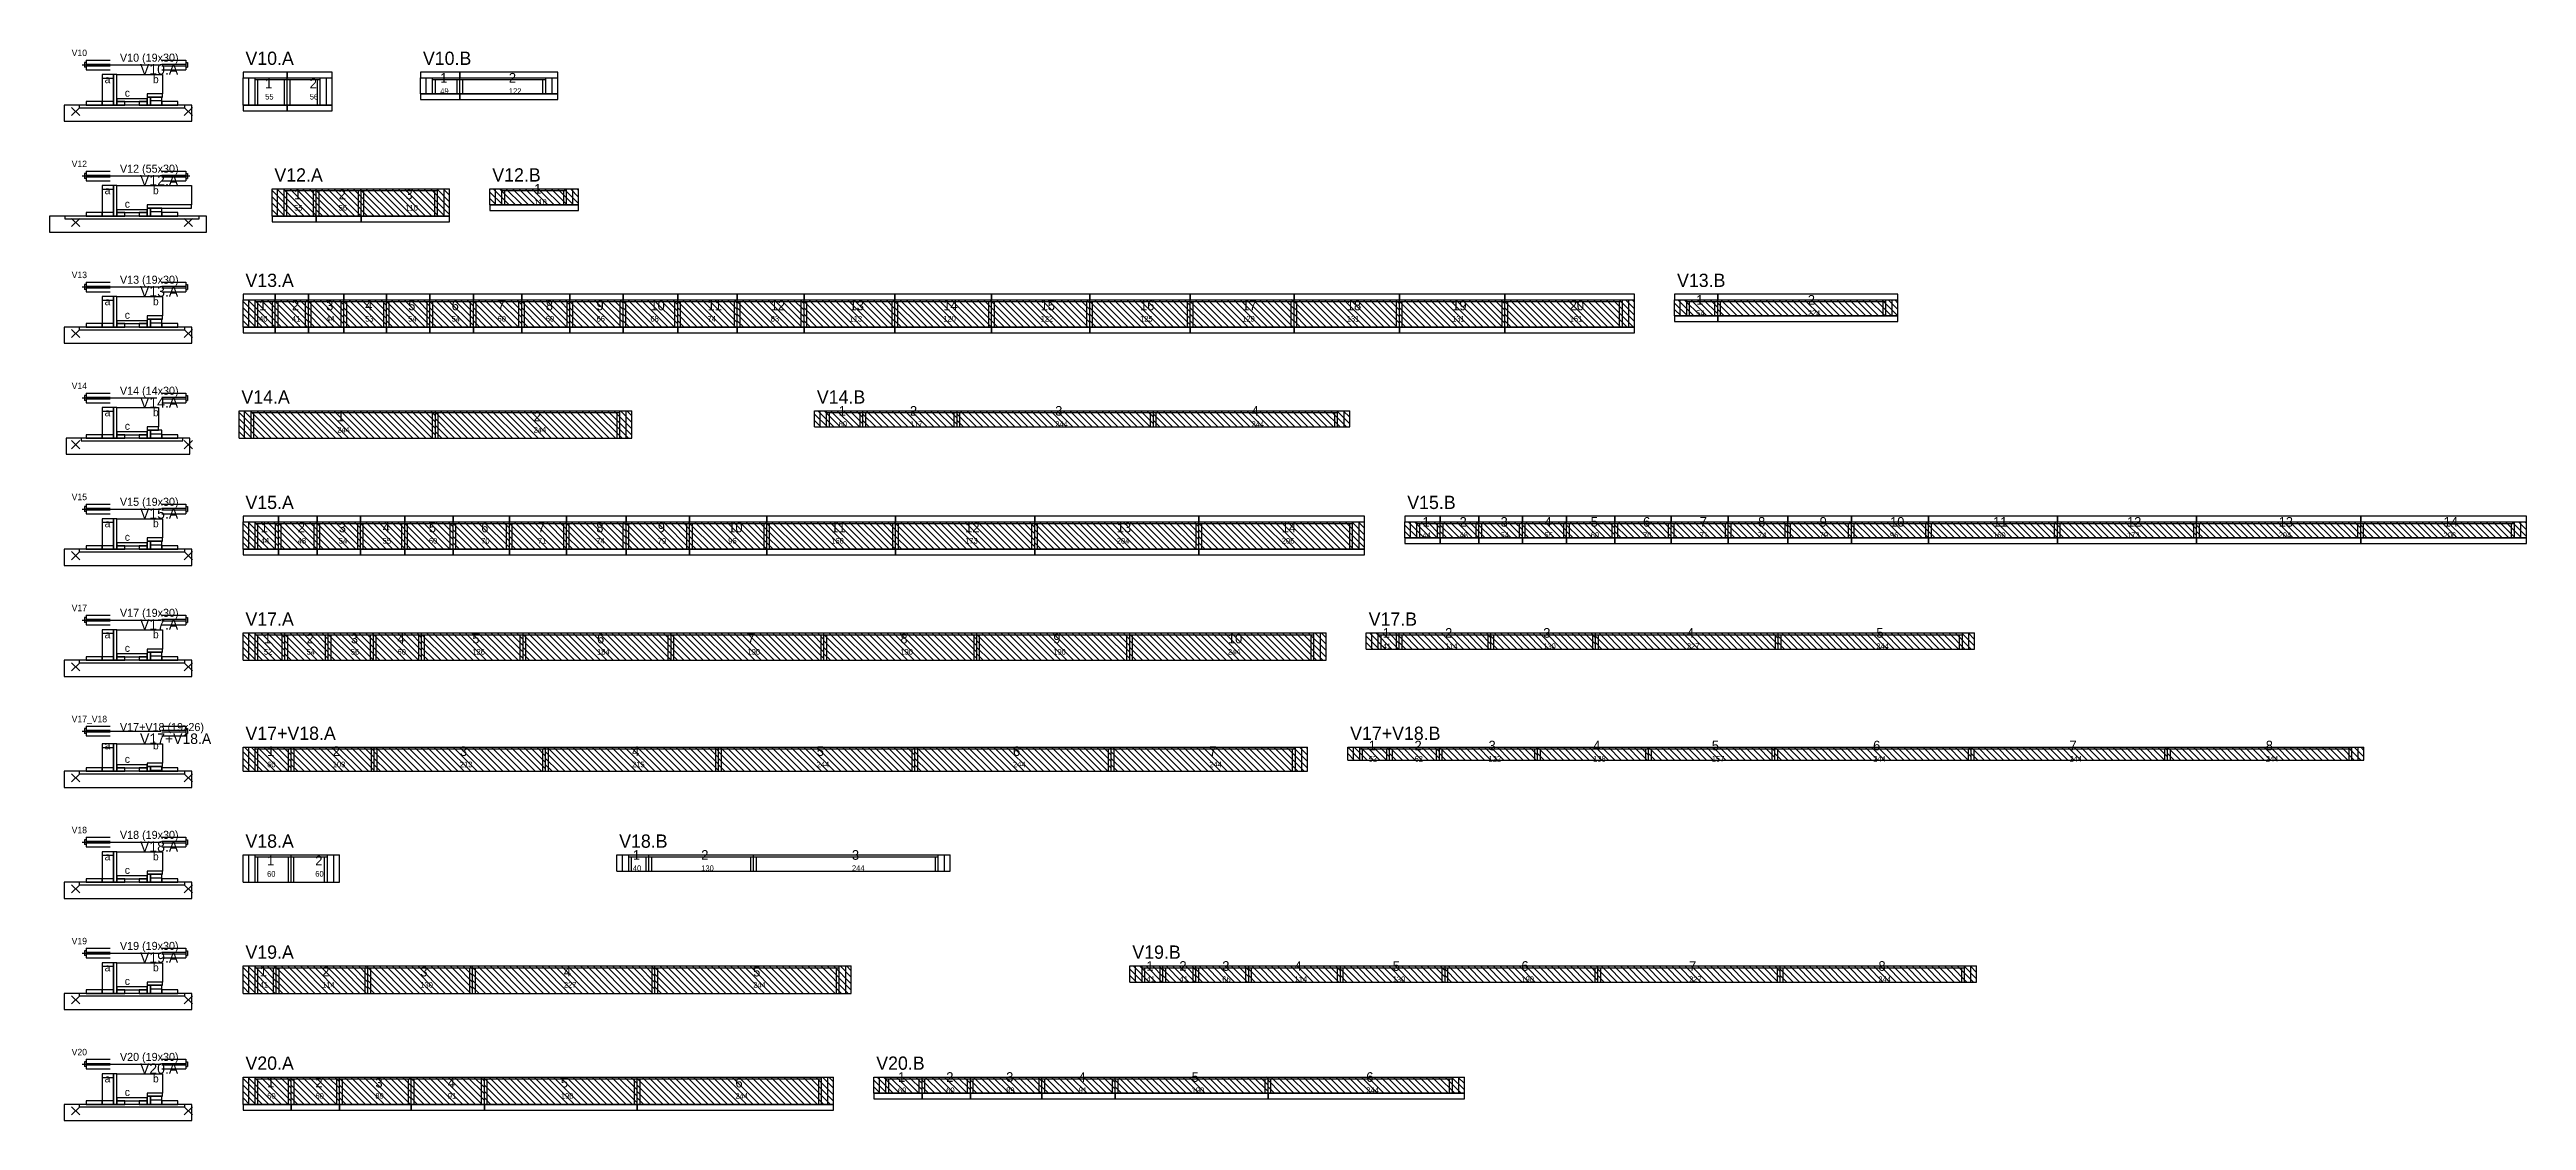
# Model space of a CAD drawing. Header units: metres. Extents: x -10 to 74425, y -2037 to 26.
# Drawn here: x 38978 to 42056, y -2008 to -677 of the extents above; entities that cross this region are included whole.
import ezdxf

# ---------------------------------------------------------------- set-up
doc = ezdxf.new("R2010")
doc.units = ezdxf.units.M
doc.layers.add('LABELS', color=3, linetype='Continuous')
doc.layers.add('VIGAS', color=7, linetype='Continuous')

msp = doc.modelspace()

# ---------------------------------------------------------------- texts
at = {"layer": 'LABELS'}
for s, p in [('V10', (39005.4, -685)), ('V12', (39005.4, -823)), ('V13', (39005.4, -961)), ('V14', (39005.4, -1099)), ('V15', (39005.4, -1237)), ('V17', (39005.4, -1375)), ('V17_V18', (39005.4, -1513)), ('V18', (39005.4, -1651)), ('V19', (39005.4, -1789)), ('V20', (39005.4, -1927))]:
    msp.add_text(s, height=8, dxfattribs=at).set_placement(p)
at = {"layer": 'VIGAS'}
for s, height, p in [('V10 (19x30)', 10, (39065.4, -692)), ('V10.A', 13, (39090.4, -708)), ('V10.A', 16.5, (39221.4, -696)), ('V10.B', 16.5, (39442, -696)), ('1', 12, (39463.5, -718)), ('2', 12, (39548.8, -718)), ('a', 9.6, (39046.4, -718.7)), ('c', 9.6, (39071.4, -735.5)), ('b', 9.6, (39106.4, -718.7)), ('55', 7, (39245.9, -739)), ('1', 12, (39245.9, -725)), ('56', 7, (39301.3, -739)), ('2', 12, (39301.3, -725)), ('49', 7, (39463.5, -732)), ('122', 7, (39548.8, -732)), ('V12 (55x30)', 10, (39065.4, -830)), ('V12.A', 16.5, (39257.4, -841)), ('V12.B', 16.5, (39528.2, -841)), ('a', 9.6, (39046.4, -856.7)), ('V12.A', 13, (39090.4, -846)), ('b', 9.6, (39106.4, -856.7)), ('1', 12, (39281.9, -863)), ('2', 12, (39337.3, -863)), ('3', 12, (39420.2, -863)), ('1', 12, (39580.3, -856)), ('c', 9.6, (39071.4, -873.5)), ('55', 7, (39281.9, -877)), ('56', 7, (39337.3, -877)), ('110', 7, (39420.2, -877)), ('110', 7, (39580.3, -870)), ('V13 (19x30)', 10, (39065.4, -968)), ('V13.A', 13, (39090.4, -984)), ('b', 9.6, (39106.4, -994.7)), ('V13.A', 16.5, (39221.4, -972)), ('V13.B', 16.5, (41000.7, -972)), ('1', 12, (41024.5, -994)), ('2', 12, (41163.2, -994)), ('a', 9.6, (39046.4, -994.7)), ('c', 9.6, (39071.4, -1011.5)), ('40', 7, (39238.4, -1015)), ('1', 12, (39238.4, -1001)), ('41', 7, (39279.1, -1015)), ('2', 12, (39279.1, -1001)), ('44', 7, (39321.7, -1015)), ('3', 12, (39321.7, -1001)), ('4', 12, (39370.2, -1001)), ('53', 7, (39370.2, -1015)), ('54', 7, (39423.7, -1015)), ('5', 12, (39423.7, -1001)), ('54', 7, (39477.7, -1015)), ('6', 12, (39477.7, -1001)), ('60', 7, (39534.7, -1015)), ('7', 12, (39534.7, -1001)), ('60', 7, (39594.7, -1015)), ('8', 12, (39594.7, -1001)), ('66', 7, (39657.7, -1015)), ('9', 12, (39657.7, -1001)), ('68', 7, (39724.7, -1015)), ('10', 12, (39724.7, -1001)), ('74', 7, (39795.7, -1015)), ('11', 12, (39795.7, -1001)), ('83', 7, (39874.2, -1015)), ('12', 12, (39874.2, -1001)), ('113', 7, (39972.2, -1015)), ('13', 12, (39972.2, -1001)), ('120', 7, (40088.7, -1015)), ('14', 12, (40088.7, -1001)), ('122', 7, (40209.7, -1015)), ('15', 12, (40209.7, -1001)), ('125', 7, (40333.2, -1015)), ('16', 12, (40333.2, -1001)), ('129', 7, (40460.2, -1015)), ('17', 12, (40460.2, -1001)), ('131', 7, (40590.2, -1015)), ('18', 12, (40590.2, -1001)), ('131', 7, (40721.2, -1015)), ('19', 12, (40721.2, -1001)), ('161', 7, (40867.2, -1015)), ('20', 12, (40867.2, -1001)), ('54', 7, (41024.5, -1008)), ('224', 7, (41163.2, -1008)), ('V14 (14x30)', 10, (39065.4, -1106)), ('V14.A', 16.5, (39216.4, -1117)), ('V14.B', 16.5, (39931.6, -1117)), ('a', 9.6, (39046.4, -1132.7)), ('V14.A', 13, (39090.4, -1122)), ('b', 9.6, (39106.4, -1132.7)), ('1', 12, (39335.4, -1139)), ('2', 12, (39579.6, -1139)), ('60', 7, (39958.7, -1146)), ('1', 12, (39958.7, -1132)), ('117', 7, (40047.3, -1146)), ('2', 12, (40047.3, -1132)), ('244', 7, (40227.8, -1146)), ('3', 12, (40227.8, -1132)), ('4', 12, (40471.8, -1132)), ('244', 7, (40471.8, -1146)), ('c', 9.6, (39071.4, -1149.5)), ('244', 7, (39335.4, -1153)), ('244', 7, (39579.6, -1153)), ('V15 (19x30)', 10, (39065.4, -1244)), ('V15.A', 13, (39090.4, -1260)), ('b', 9.6, (39106.4, -1270.7)), ('V15.A', 16.5, (39221.4, -1248)), ('V15.B', 16.5, (40665.4, -1248)), ('1', 12, (40684.4, -1270)), ('2', 12, (40730.4, -1270)), ('3', 12, (40781.4, -1270)), ('4', 12, (40835.9, -1270)), ('5', 12, (40893.4, -1270)), ('6', 12, (40958.4, -1270)), ('7', 12, (41028.9, -1270)), ('8', 12, (41101.4, -1270)), ('9', 12, (41177.9, -1270)), ('10', 12, (41265.4, -1270)), ('11', 12, (41393.4, -1270)), ('12', 12, (41559.9, -1270)), ('13', 12, (41748.4, -1270)), ('14', 12, (41953.4, -1270)), ('a', 9.6, (39046.4, -1270.7)), ('c', 9.6, (39071.4, -1287.5)), ('44', 7, (39240.4, -1291)), ('1', 12, (39240.4, -1277)), ('48', 7, (39286.4, -1291)), ('2', 12, (39286.4, -1277)), ('54', 7, (39337.4, -1291)), ('3', 12, (39337.4, -1277)), ('4', 12, (39391.9, -1277)), ('55', 7, (39391.9, -1291)), ('60', 7, (39449.4, -1291)), ('5', 12, (39449.4, -1277)), ('70', 7, (39514.4, -1291)), ('6', 12, (39514.4, -1277)), ('71', 7, (39584.9, -1291)), ('7', 12, (39584.9, -1277)), ('74', 7, (39657.4, -1291)), ('8', 12, (39657.4, -1277)), ('79', 7, (39733.9, -1291)), ('9', 12, (39733.9, -1277)), ('96', 7, (39821.4, -1291)), ('10', 12, (39821.4, -1277)), ('160', 7, (39949.4, -1291)), ('11', 12, (39949.4, -1277)), ('173', 7, (40115.9, -1291)), ('12', 12, (40115.9, -1277)), ('204', 7, (40304.4, -1291)), ('13', 12, (40304.4, -1277)), ('206', 7, (40509.4, -1291)), ('14', 12, (40509.4, -1277)), ('44', 7, (40684.4, -1284)), ('48', 7, (40730.4, -1284)), ('54', 7, (40781.4, -1284)), ('55', 7, (40835.9, -1284)), ('60', 7, (40893.4, -1284)), ('70', 7, (40958.4, -1284)), ('71', 7, (41028.9, -1284)), ('74', 7, (41101.4, -1284)), ('79', 7, (41177.9, -1284)), ('96', 7, (41265.4, -1284)), ('160', 7, (41393.4, -1284)), ('173', 7, (41559.9, -1284)), ('204', 7, (41748.4, -1284)), ('206', 7, (41953.4, -1284)), ('V17 (19x30)', 10, (39065.4, -1382)), ('V17.A', 13, (39090.4, -1398)), ('V17.A', 16.5, (39221.4, -1393)), ('V17.B', 16.5, (40617.4, -1393)), ('a', 9.6, (39046.4, -1408.7)), ('b', 9.6, (39106.4, -1408.7)), ('1', 12, (39244.4, -1415)), ('2', 12, (39297.4, -1415)), ('3', 12, (39352.4, -1415)), ('4', 12, (39410.4, -1415)), ('5', 12, (39503.4, -1415)), ('6', 12, (39658.4, -1415)), ('7', 12, (39845.4, -1415)), ('8', 12, (40035.4, -1415)), ('9', 12, (40225.4, -1415)), ('10', 12, (40442.4, -1415)), ('41', 7, (40634.9, -1422)), ('1', 12, (40634.9, -1408)), ('114', 7, (40712.4, -1422)), ('2', 12, (40712.4, -1408)), ('3', 12, (40834.4, -1408)), ('130', 7, (40834.4, -1422)), ('4', 12, (41012.9, -1408)), ('227', 7, (41012.9, -1422)), ('244', 7, (41248.4, -1422)), ('5', 12, (41248.4, -1408)), ('c', 9.6, (39071.4, -1425.5)), ('52', 7, (39244.4, -1429)), ('54', 7, (39297.4, -1429)), ('56', 7, (39352.4, -1429)), ('60', 7, (39410.4, -1429)), ('126', 7, (39503.4, -1429)), ('184', 7, (39658.4, -1429)), ('190', 7, (39845.4, -1429)), ('190', 7, (40035.4, -1429)), ('190', 7, (40225.4, -1429)), ('244', 7, (40442.4, -1429)), ('a', 9.6, (39046.4, -1546.7)), ('V17+V18 (19x26)', 10, (39065.4, -1524)), ('V17+V18.A', 13, (39090.4, -1540)), ('b', 9.6, (39106.4, -1546.7)), ('V17+V18.A', 16.5, (39221.4, -1535)), ('V17+V18.B', 16.5, (40594.4, -1535)), ('1', 12, (40617.4, -1548)), ('2', 12, (40674.4, -1548)), ('3', 12, (40766.4, -1548)), ('4', 12, (40896.4, -1548)), ('5', 12, (41043.9, -1548)), ('6', 12, (41244.4, -1548)), ('7', 12, (41488.4, -1548)), ('8', 12, (41732.4, -1548)), ('c', 9.6, (39071.4, -1563.5)), ('60', 7, (39248.4, -1569)), ('1', 12, (39248.4, -1555)), ('103', 7, (39329.9, -1569)), ('2', 12, (39329.9, -1555)), ('213', 7, (39487.9, -1569)), ('3', 12, (39487.9, -1555)), ('4', 12, (39701.9, -1555)), ('215', 7, (39701.9, -1569)), ('244', 7, (39931.4, -1569)), ('5', 12, (39931.4, -1555)), ('244', 7, (40175.4, -1569)), ('6', 12, (40175.4, -1555)), ('244', 7, (40419.4, -1569)), ('7', 12, (40419.4, -1555)), ('52', 7, (40617.4, -1562)), ('62', 7, (40674.4, -1562)), ('122', 7, (40766.4, -1562)), ('138', 7, (40896.4, -1562)), ('157', 7, (41043.9, -1562)), ('244', 7, (41244.4, -1562)), ('244', 7, (41488.4, -1562)), ('244', 7, (41732.4, -1562)), ('V18 (19x30)', 10, (39065.4, -1658)), ('V18.A', 13, (39090.4, -1674)), ('V18.A', 16.5, (39221.4, -1669)), ('V18.B', 16.5, (39685.9, -1669)), ('a', 9.6, (39046.4, -1684.7)), ('b', 9.6, (39106.4, -1684.7)), ('1', 12, (39248.3, -1691)), ('2', 12, (39308.2, -1691)), ('40', 7, (39702.9, -1698)), ('1', 12, (39702.9, -1684)), ('130', 7, (39787.9, -1698)), ('2', 12, (39787.9, -1684)), ('244', 7, (39975.2, -1698)), ('3', 12, (39975.2, -1684)), ('c', 9.6, (39071.4, -1701.5)), ('60', 7, (39248.3, -1705)), ('60', 7, (39308.2, -1705)), ('V19 (19x30)', 10, (39065.4, -1796)), ('a', 9.6, (39046.4, -1822.7)), ('V19.A', 13, (39090.4, -1812)), ('b', 9.6, (39106.4, -1822.7)), ('V19.A', 16.5, (39221.4, -1807)), ('V19.B', 16.5, (40323.7, -1807)), ('1', 12, (40341.2, -1822)), ('2', 12, (40382.2, -1822)), ('3', 12, (40435.5, -1822)), ('4', 12, (40525.3, -1822)), ('5', 12, (40647.3, -1822)), ('6', 12, (40807.3, -1822)), ('7', 12, (41015.7, -1822)), ('8', 12, (41251, -1822)), ('c', 9.6, (39071.4, -1839.5)), ('41', 7, (39239.1, -1843)), ('1', 12, (39239.1, -1829)), ('114', 7, (39316.7, -1843)), ('2', 12, (39316.7, -1829)), ('3', 12, (39438.7, -1829)), ('130', 7, (39438.7, -1843)), ('4', 12, (39617.1, -1829)), ('227', 7, (39617.1, -1843)), ('244', 7, (39852.4, -1843)), ('5', 12, (39852.4, -1829)), ('41', 7, (40341.2, -1836)), ('41', 7, (40382.2, -1836)), ('66', 7, (40435.5, -1836)), ('114', 7, (40525.3, -1836)), ('130', 7, (40647.3, -1836)), ('190', 7, (40807.3, -1836)), ('227', 7, (41015.7, -1836)), ('244', 7, (41251, -1836)), ('V20 (19x30)', 10, (39065.4, -1934)), ('V20.A', 13, (39090.4, -1950)), ('V20.A', 16.5, (39221.4, -1945)), ('V20.B', 16.5, (40005.4, -1945)), ('a', 9.6, (39046.4, -1960.7)), ('c', 9.6, (39071.4, -1977.5)), ('b', 9.6, (39106.4, -1960.7)), ('1', 12, (39248.4, -1967)), ('2', 12, (39308.4, -1967)), ('3', 12, (39382.9, -1967)), ('4', 12, (39472.9, -1967)), ('5', 12, (39613.4, -1967)), ('6', 12, (39830.4, -1967)), ('60', 7, (40032.4, -1974)), ('1', 12, (40032.4, -1960)), ('60', 7, (40092.4, -1974)), ('2', 12, (40092.4, -1960)), ('89', 7, (40166.9, -1974)), ('3', 12, (40166.9, -1960)), ('4', 12, (40256.9, -1960)), ('91', 7, (40256.9, -1974)), ('5', 12, (40397.4, -1960)), ('190', 7, (40397.4, -1974)), ('244', 7, (40614.4, -1974)), ('6', 12, (40614.4, -1960)), ('60', 7, (39248.4, -1981)), ('60', 7, (39308.4, -1981)), ('89', 7, (39382.9, -1981)), ('91', 7, (39472.9, -1981)), ('190', 7, (39613.4, -1981)), ('244', 7, (39830.4, -1981))]:
    msp.add_text(s, height=height, dxfattribs=at).set_placement(p)

# ---------------------------------------------------------------- linework, layer by layer
at = {"layer": 'VIGAS'}
for p, q in [((39018.4, -696), (39116.4, -696)), ((39021.4, -693), (39021.4, -699)), ((39023.4, -693), (39021.4, -693)), ((39023.4, -699), (39021.4, -699)), ((39023.4, -690), (39053.4, -690)), ((39023.4, -690), (39023.4, -702)), ((39023.4, -695), (39053.4, -695)), ((39023.4, -697), (39053.4, -697)), ((39023.4, -702), (39053.4, -702)), ((39117.4, -690), (39147.4, -690)), ((39117.4, -695), (39147.4, -695)), ((39117.4, -697), (39147.4, -697)), ((39117.4, -702), (39147.4, -702)), ((39147.4, -690), (39147.4, -702)), ((39147.4, -693), (39149.4, -693)), ((39147.4, -699), (39149.4, -699)), ((39149.4, -693), (39149.4, -699)), ((39218.4, -712), (39273.4, -712)), ((39218.4, -746), (39218.4, -712)), ((39225.4, -746), (39225.4, -712)), ((39233.4, -746), (39233.4, -712)), ((39233.4, -714.2), (39273.4, -714.2)), ((39236.9, -746), (39236.9, -714.2)), ((39269.9, -746), (39269.9, -714.2)), ((39273.4, -746), (39273.4, -712)), ((39273.4, -746), (39273.4, -712)), ((39273.4, -712), (39329.3, -712)), ((39273.4, -746), (39273.4, -712)), ((39273.4, -746), (39273.4, -712)), ((39273.4, -746), (39273.4, -712)), ((39273.4, -714.2), (39314.3, -714.2)), ((39276.9, -746), (39276.9, -714.2)), ((39310.8, -746), (39310.8, -714.2)), ((39314.3, -746), (39314.3, -712)), ((39322.3, -746), (39322.3, -712)), ((39329.3, -746), (39329.3, -712)), ((39439, -712), (39488, -712)), ((39439, -732), (39439, -712)), ((39439, -732), (39488, -732)), ((39446, -732), (39446, -712)), ((39454, -732), (39454, -712)), ((39454, -714.2), (39488, -714.2)), ((39454, -732), (39457.5, -732)), ((39457.5, -732), (39457.5, -714.2)), ((39484.5, -732), (39484.5, -714.2)), ((39484.5, -732), (39488, -732)), ((39488, -732), (39488, -712)), ((39488, -732), (39488, -712)), ((39488, -712), (39609.6, -712)), ((39488, -732), (39488, -712)), ((39488, -732), (39488, -712)), ((39488, -732), (39488, -712)), ((39488, -714.2), (39594.6, -714.2)), ((39488, -732), (39609.6, -732)), ((39488, -732), (39491.5, -732)), ((39491.5, -732), (39491.5, -714.2)), ((39591.1, -732), (39591.1, -714.2)), ((39591.1, -732), (39594.6, -732)), ((39594.6, -732), (39594.6, -712)), ((39602.6, -732), (39602.6, -712)), ((39609.6, -732), (39609.6, -712)), ((39005.4, -759), (39015.4, -749)), ((39005.4, -749), (39015.4, -759)), ((39145.4, -759), (39155.4, -749)), ((39145.4, -749), (39155.4, -759)), ((39218.4, -746), (39273.4, -746)), ((39233.4, -746), (39236.9, -746)), ((39269.9, -746), (39273.4, -746)), ((39273.4, -746), (39329.3, -746)), ((39273.4, -746), (39276.9, -746)), ((39310.8, -746), (39314.3, -746)), ((39021.4, -831), (39021.4, -837)), ((39023.4, -831), (39021.4, -831)), ((39023.4, -828), (39053.4, -828)), ((39023.4, -828), (39023.4, -840)), ((39117.4, -828), (39147.4, -828)), ((39147.4, -828), (39147.4, -840)), ((39147.4, -831), (39149.4, -831)), ((39149.4, -831), (39149.4, -837)), ((39018.4, -834), (39152.4, -834)), ((39023.4, -837), (39021.4, -837)), ((39023.4, -833), (39053.4, -833)), ((39023.4, -835), (39053.4, -835)), ((39023.4, -840), (39053.4, -840)), ((39117.4, -833), (39147.4, -833)), ((39117.4, -835), (39147.4, -835)), ((39117.4, -840), (39147.4, -840)), ((39147.4, -837), (39149.4, -837)), ((39254.4, -850), (39309.4, -850)), ((39254.4, -884), (39254.4, -850)), ((39286.4, -884), (39254.4, -852)), ((39278.4, -884), (39254.4, -860)), ((39294.4, -884), (39260.4, -850)), ((39261.4, -884), (39261.4, -850)), ((39302.4, -884), (39268.4, -850)), ((39269.4, -884), (39269.4, -850)), ((39269.4, -852.2), (39309.4, -852.2)), ((39272.9, -884), (39272.9, -852.2)), ((39309.4, -883), (39276.4, -850)), ((39309.4, -875), (39284.4, -850)), ((39309.4, -867), (39292.4, -850)), ((39309.4, -859), (39300.4, -850)), ((39305.9, -884), (39305.9, -852.2)), ((39309.4, -851), (39308.4, -850)), ((39309.4, -884), (39309.4, -850)), ((39309.4, -884), (39309.4, -850)), ((39309.4, -850), (39365.2, -850)), ((39309.4, -884), (39309.4, -850)), ((39309.4, -884), (39309.4, -850)), ((39309.4, -884), (39309.4, -850)), ((39341.4, -884), (39309.4, -852)), ((39309.4, -852.2), (39365.2, -852.2)), ((39333.4, -884), (39309.4, -860)), ((39312.9, -884), (39312.9, -852.2)), ((39349.4, -884), (39315.4, -850)), ((39357.4, -884), (39323.4, -850)), ((39365.2, -883.8), (39331.4, -850)), ((39365.2, -875.8), (39339.4, -850)), ((39365.2, -867.8), (39347.4, -850)), ((39365.2, -859.8), (39355.4, -850)), ((39361.7, -884), (39361.7, -852.2)), ((39365.2, -851.8), (39363.4, -850)), ((39365.2, -884), (39365.2, -850)), ((39365.2, -884), (39365.2, -850)), ((39365.2, -850), (39475.2, -850)), ((39365.2, -884), (39365.2, -850)), ((39365.2, -884), (39365.2, -850)), ((39365.2, -884), (39365.2, -850)), ((39397.2, -884), (39365.2, -852)), ((39365.2, -852.2), (39460.2, -852.2)), ((39389.2, -884), (39365.2, -860)), ((39368.7, -884), (39368.7, -852.2)), ((39405.2, -884), (39371.2, -850)), ((39413.2, -884), (39379.2, -850)), ((39421.2, -884), (39387.2, -850)), ((39429.2, -884), (39395.2, -850)), ((39437.2, -884), (39403.2, -850)), ((39445.2, -884), (39411.2, -850)), ((39453.2, -884), (39419.2, -850)), ((39461.2, -884), (39427.2, -850)), ((39469.2, -884), (39435.2, -850)), ((39475.2, -882), (39443.2, -850)), ((39475.2, -874), (39451.2, -850)), ((39456.7, -884), (39456.7, -852.2)), ((39475.2, -866), (39459.2, -850)), ((39460.2, -884), (39460.2, -850)), ((39475.2, -858), (39467.2, -850)), ((39468.2, -884), (39468.2, -850)), ((39475.2, -884), (39475.2, -850)), ((39475.2, -850), (39475.2, -850)), ((39525.2, -850), (39635.4, -850)), ((39525.2, -870), (39525.2, -850)), ((39541.2, -870), (39525.2, -854)), ((39549.2, -870), (39529.2, -850)), ((39532.2, -870), (39532.2, -850)), ((39557.2, -870), (39537.2, -850)), ((39540.2, -870), (39540.2, -850)), ((39540.2, -852.2), (39620.4, -852.2)), ((39543.7, -870), (39543.7, -852.2)), ((39565.2, -870), (39545.2, -850)), ((39573.2, -870), (39553.2, -850)), ((39581.2, -870), (39561.2, -850)), ((39589.2, -870), (39569.2, -850)), ((39597.2, -870), (39577.2, -850)), ((39605.2, -870), (39585.2, -850)), ((39613.2, -870), (39593.2, -850)), ((39621.2, -870), (39601.2, -850)), ((39629.2, -870), (39609.2, -850)), ((39616.9, -870), (39616.9, -852.2)), ((39635.4, -868.2), (39617.2, -850)), ((39620.4, -870), (39620.4, -850)), ((39635.4, -860.2), (39625.2, -850)), ((39628.4, -870), (39628.4, -850)), ((39635.4, -852.2), (39633.2, -850)), ((39635.4, -870), (39635.4, -850)), ((39005.4, -897), (39015.4, -887)), ((39005.4, -887), (39015.4, -897)), ((39145.4, -897), (39155.4, -887)), ((39145.4, -887), (39155.4, -897)), ((39270.4, -884), (39254.4, -868)), ((39262.4, -884), (39254.4, -876)), ((39254.4, -884), (39309.4, -884)), ((39254.4, -884), (39254.4, -884)), ((39269.4, -884), (39272.9, -884)), ((39305.9, -884), (39309.4, -884)), ((39325.4, -884), (39309.4, -868)), ((39317.4, -884), (39309.4, -876)), ((39309.4, -884), (39365.2, -884)), ((39309.4, -884), (39312.9, -884)), ((39309.4, -884), (39309.4, -884)), ((39361.7, -884), (39365.2, -884)), ((39381.2, -884), (39365.2, -868)), ((39373.2, -884), (39365.2, -876)), ((39365.2, -884), (39475.2, -884)), ((39365.2, -884), (39368.7, -884)), ((39365.2, -884), (39365.2, -884)), ((39456.7, -884), (39460.2, -884)), ((39533.2, -870), (39525.2, -862)), ((39525.2, -870), (39635.4, -870)), ((39525.2, -870), (39525.2, -870)), ((39540.2, -870), (39543.7, -870)), ((39616.9, -870), (39620.4, -870)), ((39018.4, -972), (39116.4, -972)), ((39021.4, -969), (39021.4, -975)), ((39023.4, -969), (39021.4, -969)), ((39023.4, -975), (39021.4, -975)), ((39023.4, -966), (39053.4, -966)), ((39023.4, -966), (39023.4, -978)), ((39023.4, -971), (39053.4, -971)), ((39023.4, -973), (39053.4, -973)), ((39023.4, -978), (39053.4, -978)), ((39117.4, -966), (39147.4, -966)), ((39117.4, -971), (39147.4, -971)), ((39117.4, -973), (39147.4, -973)), ((39117.4, -978), (39147.4, -978)), ((39147.4, -966), (39147.4, -978)), ((39147.4, -969), (39149.4, -969)), ((39147.4, -975), (39149.4, -975)), ((39149.4, -969), (39149.4, -975)), ((39218.4, -988), (39258.4, -988)), ((39218.4, -1022), (39218.4, -988)), ((39250.4, -1022), (39218.4, -990)), ((39242.4, -1022), (39218.4, -998)), ((39234.4, -1022), (39218.4, -1006)), ((39226.4, -1022), (39218.4, -1014)), ((39258.4, -1022), (39224.4, -988)), ((39225.4, -1022), (39225.4, -988)), ((39258.4, -1014), (39232.4, -988)), ((39233.4, -1022), (39233.4, -988)), ((39233.4, -990.2), (39258.4, -990.2)), ((39236.9, -1022), (39236.9, -990.2)), ((39258.4, -1006), (39240.4, -988)), ((39258.4, -998), (39248.4, -988)), ((39254.9, -1022), (39254.9, -990.2)), ((39258.4, -990), (39256.4, -988)), ((39258.4, -1022), (39258.4, -988)), ((39258.4, -1022), (39258.4, -988)), ((39258.4, -988), (39299.7, -988)), ((39258.4, -1022), (39258.4, -988)), ((39258.4, -1022), (39258.4, -988)), ((39258.4, -1022), (39258.4, -988)), ((39290.4, -1022), (39258.4, -990)), ((39258.4, -990.2), (39299.7, -990.2)), ((39282.4, -1022), (39258.4, -998)), ((39274.4, -1022), (39258.4, -1006)), ((39266.4, -1022), (39258.4, -1014)), ((39261.9, -1022), (39261.9, -990.2)), ((39298.4, -1022), (39264.4, -988)), ((39299.7, -1015.3), (39272.4, -988)), ((39299.7, -1007.3), (39280.4, -988)), ((39299.7, -999.3), (39288.4, -988)), ((39296.2, -1022), (39296.2, -990.2)), ((39299.7, -991.3), (39296.4, -988)), ((39299.7, -1022), (39299.7, -988)), ((39299.7, -1022), (39299.7, -988)), ((39299.7, -988), (39343.7, -988)), ((39299.7, -1022), (39299.7, -988)), ((39299.7, -1022), (39299.7, -988)), ((39299.7, -1022), (39299.7, -988)), ((39331.7, -1022), (39299.7, -990)), ((39299.7, -990.2), (39343.7, -990.2)), ((39323.7, -1022), (39299.7, -998)), ((39315.7, -1022), (39299.7, -1006)), ((39307.7, -1022), (39299.7, -1014)), ((39303.2, -1022), (39303.2, -990.2)), ((39339.7, -1022), (39305.7, -988)), ((39343.7, -1018), (39313.7, -988)), ((39343.7, -1010), (39321.7, -988)), ((39343.7, -1002), (39329.7, -988)), ((39343.7, -994), (39337.7, -988)), ((39340.2, -1022), (39340.2, -990.2)), ((39343.7, -1022), (39343.7, -988)), ((39343.7, -1022), (39343.7, -988)), ((39343.7, -988), (39396.7, -988)), ((39343.7, -1022), (39343.7, -988)), ((39343.7, -1022), (39343.7, -988)), ((39343.7, -1022), (39343.7, -988)), ((39375.7, -1022), (39343.7, -990)), ((39343.7, -990.2), (39396.7, -990.2)), ((39367.7, -1022), (39343.7, -998)), ((39359.7, -1022), (39343.7, -1006)), ((39351.7, -1022), (39343.7, -1014)), ((39347.2, -1022), (39347.2, -990.2)), ((39383.7, -1022), (39349.7, -988)), ((39391.7, -1022), (39357.7, -988)), ((39396.7, -1019), (39365.7, -988)), ((39396.7, -1011), (39373.7, -988)), ((39396.7, -1003), (39381.7, -988)), ((39396.7, -995), (39389.7, -988)), ((39393.2, -1022), (39393.2, -990.2)), ((39396.7, -1022), (39396.7, -988)), ((39396.7, -1022), (39396.7, -988)), ((39396.7, -988), (39450.7, -988)), ((39396.7, -1022), (39396.7, -988)), ((39396.7, -1022), (39396.7, -988)), ((39396.7, -1022), (39396.7, -988)), ((39428.7, -1022), (39396.7, -990)), ((39396.7, -990.2), (39450.7, -990.2)), ((39420.7, -1022), (39396.7, -998)), ((39412.7, -1022), (39396.7, -1006)), ((39404.7, -1022), (39396.7, -1014)), ((39400.2, -1022), (39400.2, -990.2)), ((39436.7, -1022), (39402.7, -988)), ((39444.7, -1022), (39410.7, -988)), ((39450.7, -1020), (39418.7, -988)), ((39450.7, -1012), (39426.7, -988)), ((39450.7, -1004), (39434.7, -988)), ((39450.7, -996), (39442.7, -988)), ((39447.2, -1022), (39447.2, -990.2)), ((39450.7, -1022), (39450.7, -988)), ((39450.7, -1022), (39450.7, -988)), ((39450.7, -988), (39504.7, -988)), ((39450.7, -1022), (39450.7, -988)), ((39450.7, -1022), (39450.7, -988)), ((39450.7, -1022), (39450.7, -988)), ((39450.7, -988), (39450.7, -988)), ((39482.7, -1022), (39450.7, -990)), ((39450.7, -990.2), (39504.7, -990.2)), ((39474.7, -1022), (39450.7, -998)), ((39466.7, -1022), (39450.7, -1006)), ((39458.7, -1022), (39450.7, -1014)), ((39454.2, -1022), (39454.2, -990.2)), ((39490.7, -1022), (39456.7, -988)), ((39498.7, -1022), (39464.7, -988)), ((39504.7, -1020), (39472.7, -988)), ((39504.7, -1012), (39480.7, -988)), ((39504.7, -1004), (39488.7, -988)), ((39504.7, -996), (39496.7, -988)), ((39501.2, -1022), (39501.2, -990.2)), ((39504.7, -1022), (39504.7, -988)), ((39504.7, -1022), (39504.7, -988)), ((39504.7, -988), (39564.7, -988)), ((39504.7, -1022), (39504.7, -988)), ((39504.7, -1022), (39504.7, -988)), ((39504.7, -1022), (39504.7, -988)), ((39504.7, -988), (39504.7, -988)), ((39536.7, -1022), (39504.7, -990)), ((39504.7, -990.2), (39564.7, -990.2)), ((39528.7, -1022), (39504.7, -998)), ((39520.7, -1022), (39504.7, -1006)), ((39512.7, -1022), (39504.7, -1014)), ((39508.2, -1022), (39508.2, -990.2)), ((39544.7, -1022), (39510.7, -988)), ((39552.7, -1022), (39518.7, -988)), ((39560.7, -1022), (39526.7, -988)), ((39564.7, -1018), (39534.7, -988)), ((39564.7, -1010), (39542.7, -988)), ((39564.7, -1002), (39550.7, -988)), ((39564.7, -994), (39558.7, -988)), ((39561.2, -1022), (39561.2, -990.2)), ((39564.7, -1022), (39564.7, -988)), ((39564.7, -1022), (39564.7, -988)), ((39564.7, -988), (39624.7, -988)), ((39564.7, -1022), (39564.7, -988)), ((39564.7, -1022), (39564.7, -988)), ((39564.7, -1022), (39564.7, -988)), ((39596.7, -1022), (39564.7, -990)), ((39564.7, -990.2), (39624.7, -990.2)), ((39588.7, -1022), (39564.7, -998)), ((39580.7, -1022), (39564.7, -1006)), ((39572.7, -1022), (39564.7, -1014)), ((39568.2, -1022), (39568.2, -990.2)), ((39604.7, -1022), (39570.7, -988)), ((39612.7, -1022), (39578.7, -988)), ((39620.7, -1022), (39586.7, -988)), ((39624.7, -1018), (39594.7, -988)), ((39624.7, -1010), (39602.7, -988)), ((39624.7, -1002), (39610.7, -988)), ((39624.7, -994), (39618.7, -988)), ((39621.2, -1022), (39621.2, -990.2)), ((39624.7, -1022), (39624.7, -988)), ((39624.7, -1022), (39624.7, -988)), ((39624.7, -988), (39690.7, -988)), ((39624.7, -1022), (39624.7, -988)), ((39624.7, -1022), (39624.7, -988)), ((39624.7, -1022), (39624.7, -988)), ((39656.7, -1022), (39624.7, -990)), ((39624.7, -990.2), (39690.7, -990.2)), ((39648.7, -1022), (39624.7, -998)), ((39640.7, -1022), (39624.7, -1006)), ((39632.7, -1022), (39624.7, -1014)), ((39628.2, -1022), (39628.2, -990.2)), ((39664.7, -1022), (39630.7, -988)), ((39672.7, -1022), (39638.7, -988)), ((39680.7, -1022), (39646.7, -988)), ((39688.7, -1022), (39654.7, -988)), ((39690.7, -1016), (39662.7, -988)), ((39690.7, -1008), (39670.7, -988)), ((39690.7, -1000), (39678.7, -988)), ((39690.7, -992), (39686.7, -988)), ((39687.2, -1022), (39687.2, -990.2)), ((39690.7, -1022), (39690.7, -988)), ((39690.7, -1022), (39690.7, -988)), ((39690.7, -988), (39758.7, -988)), ((39690.7, -1022), (39690.7, -988)), ((39690.7, -1022), (39690.7, -988)), ((39690.7, -1022), (39690.7, -988)), ((39722.7, -1022), (39690.7, -990)), ((39690.7, -990.2), (39758.7, -990.2)), ((39714.7, -1022), (39690.7, -998)), ((39706.7, -1022), (39690.7, -1006)), ((39698.7, -1022), (39690.7, -1014)), ((39694.2, -1022), (39694.2, -990.2)), ((39730.7, -1022), (39696.7, -988)), ((39738.7, -1022), (39704.7, -988)), ((39746.7, -1022), (39712.7, -988)), ((39754.7, -1022), (39720.7, -988)), ((39758.7, -1018), (39728.7, -988)), ((39758.7, -1010), (39736.7, -988)), ((39758.7, -1002), (39744.7, -988)), ((39758.7, -994), (39752.7, -988)), ((39755.2, -1022), (39755.2, -990.2)), ((39758.7, -1022), (39758.7, -988)), ((39758.7, -1022), (39758.7, -988)), ((39758.7, -988), (39832.7, -988)), ((39758.7, -1022), (39758.7, -988)), ((39758.7, -1022), (39758.7, -988)), ((39758.7, -1022), (39758.7, -988)), ((39790.7, -1022), (39758.7, -990)), ((39758.7, -990.2), (39832.7, -990.2)), ((39782.7, -1022), (39758.7, -998)), ((39774.7, -1022), (39758.7, -1006)), ((39766.7, -1022), (39758.7, -1014)), ((39762.2, -1022), (39762.2, -990.2)), ((39798.7, -1022), (39764.7, -988)), ((39806.7, -1022), (39772.7, -988)), ((39814.7, -1022), (39780.7, -988)), ((39822.7, -1022), (39788.7, -988)), ((39830.7, -1022), (39796.7, -988)), ((39832.7, -1016), (39804.7, -988)), ((39832.7, -1008), (39812.7, -988)), ((39832.7, -1000), (39820.7, -988)), ((39832.7, -992), (39828.7, -988)), ((39829.2, -1022), (39829.2, -990.2)), ((39832.7, -1022), (39832.7, -988)), ((39832.7, -1022), (39832.7, -988)), ((39832.7, -988), (39915.7, -988)), ((39832.7, -1022), (39832.7, -988)), ((39832.7, -1022), (39832.7, -988)), ((39832.7, -1022), (39832.7, -988)), ((39864.7, -1022), (39832.7, -990)), ((39832.7, -990.2), (39915.7, -990.2)), ((39856.7, -1022), (39832.7, -998)), ((39848.7, -1022), (39832.7, -1006)), ((39840.7, -1022), (39832.7, -1014)), ((39836.2, -1022), (39836.2, -990.2)), ((39872.7, -1022), (39838.7, -988)), ((39880.7, -1022), (39846.7, -988)), ((39888.7, -1022), (39854.7, -988)), ((39896.7, -1022), (39862.7, -988)), ((39904.7, -1022), (39870.7, -988)), ((39912.7, -1022), (39878.7, -988)), ((39915.7, -1017), (39886.7, -988)), ((39915.7, -1009), (39894.7, -988)), ((39915.7, -1001), (39902.7, -988)), ((39915.7, -993), (39910.7, -988)), ((39912.2, -1022), (39912.2, -990.2)), ((39915.7, -1022), (39915.7, -988)), ((39915.7, -1022), (39915.7, -988)), ((39915.7, -988), (40028.7, -988)), ((39915.7, -1022), (39915.7, -988)), ((39915.7, -1022), (39915.7, -988)), ((39915.7, -1022), (39915.7, -988)), ((39947.7, -1022), (39915.7, -990)), ((39915.7, -990.2), (40028.7, -990.2)), ((39939.7, -1022), (39915.7, -998)), ((39931.7, -1022), (39915.7, -1006)), ((39923.7, -1022), (39915.7, -1014)), ((39919.2, -1022), (39919.2, -990.2)), ((39955.7, -1022), (39921.7, -988)), ((39963.7, -1022), (39929.7, -988)), ((39971.7, -1022), (39937.7, -988)), ((39979.7, -1022), (39945.7, -988)), ((39987.7, -1022), (39953.7, -988)), ((39995.7, -1022), (39961.7, -988)), ((40003.7, -1022), (39969.7, -988)), ((40011.7, -1022), (39977.7, -988)), ((40019.7, -1022), (39985.7, -988)), ((40027.7, -1022), (39993.7, -988)), ((40028.7, -1015), (40001.7, -988)), ((40028.7, -1007), (40009.7, -988)), ((40028.7, -999), (40017.7, -988)), ((40025.2, -1022), (40025.2, -990.2)), ((40028.7, -991), (40025.7, -988)), ((40028.7, -1022), (40028.7, -988)), ((40028.7, -1022), (40028.7, -988)), ((40028.7, -988), (40148.7, -988)), ((40028.7, -1022), (40028.7, -988)), ((40028.7, -1022), (40028.7, -988)), ((40028.7, -1022), (40028.7, -988)), ((40060.7, -1022), (40028.7, -990)), ((40028.7, -990.2), (40148.7, -990.2)), ((40052.7, -1022), (40028.7, -998)), ((40044.7, -1022), (40028.7, -1006)), ((40036.7, -1022), (40028.7, -1014)), ((40032.2, -1022), (40032.2, -990.2)), ((40068.7, -1022), (40034.7, -988)), ((40076.7, -1022), (40042.7, -988)), ((40084.7, -1022), (40050.7, -988)), ((40092.7, -1022), (40058.7, -988)), ((40100.7, -1022), (40066.7, -988)), ((40108.7, -1022), (40074.7, -988)), ((40116.7, -1022), (40082.7, -988)), ((40124.7, -1022), (40090.7, -988)), ((40132.7, -1022), (40098.7, -988)), ((40140.7, -1022), (40106.7, -988)), ((40148.7, -1022), (40114.7, -988)), ((40148.7, -1014), (40122.7, -988)), ((40148.7, -1006), (40130.7, -988)), ((40148.7, -998), (40138.7, -988)), ((40145.2, -1022), (40145.2, -990.2)), ((40148.7, -990), (40146.7, -988)), ((40148.7, -1022), (40148.7, -988)), ((40148.7, -1022), (40148.7, -988)), ((40148.7, -988), (40270.7, -988)), ((40148.7, -1022), (40148.7, -988)), ((40148.7, -1022), (40148.7, -988)), ((40148.7, -1022), (40148.7, -988)), ((40180.7, -1022), (40148.7, -990)), ((40148.7, -990.2), (40270.7, -990.2)), ((40172.7, -1022), (40148.7, -998)), ((40164.7, -1022), (40148.7, -1006)), ((40156.7, -1022), (40148.7, -1014)), ((40152.2, -1022), (40152.2, -990.2)), ((40188.7, -1022), (40154.7, -988)), ((40196.7, -1022), (40162.7, -988)), ((40204.7, -1022), (40170.7, -988)), ((40212.7, -1022), (40178.7, -988)), ((40220.7, -1022), (40186.7, -988)), ((40228.7, -1022), (40194.7, -988)), ((40236.7, -1022), (40202.7, -988)), ((40244.7, -1022), (40210.7, -988)), ((40252.7, -1022), (40218.7, -988)), ((40260.7, -1022), (40226.7, -988)), ((40268.7, -1022), (40234.7, -988)), ((40270.7, -1016), (40242.7, -988)), ((40270.7, -1008), (40250.7, -988)), ((40270.7, -1000), (40258.7, -988)), ((40270.7, -992), (40266.7, -988)), ((40267.2, -1022), (40267.2, -990.2)), ((40270.7, -1022), (40270.7, -988)), ((40270.7, -1022), (40270.7, -988)), ((40270.7, -988), (40395.7, -988)), ((40270.7, -1022), (40270.7, -988)), ((40270.7, -1022), (40270.7, -988)), ((40270.7, -1022), (40270.7, -988)), ((40302.7, -1022), (40270.7, -990)), ((40270.7, -990.2), (40395.7, -990.2)), ((40294.7, -1022), (40270.7, -998)), ((40286.7, -1022), (40270.7, -1006)), ((40278.7, -1022), (40270.7, -1014)), ((40274.2, -1022), (40274.2, -990.2)), ((40310.7, -1022), (40276.7, -988)), ((40318.7, -1022), (40284.7, -988)), ((40326.7, -1022), (40292.7, -988)), ((40334.7, -1022), (40300.7, -988)), ((40342.7, -1022), (40308.7, -988)), ((40350.7, -1022), (40316.7, -988)), ((40358.7, -1022), (40324.7, -988)), ((40366.7, -1022), (40332.7, -988)), ((40374.7, -1022), (40340.7, -988)), ((40382.7, -1022), (40348.7, -988)), ((40390.7, -1022), (40356.7, -988)), ((40395.7, -1019), (40364.7, -988)), ((40395.7, -1011), (40372.7, -988)), ((40395.7, -1003), (40380.7, -988)), ((40395.7, -995), (40388.7, -988)), ((40392.2, -1022), (40392.2, -990.2)), ((40395.7, -1022), (40395.7, -988)), ((40395.7, -1022), (40395.7, -988)), ((40395.7, -988), (40524.7, -988)), ((40395.7, -1022), (40395.7, -988)), ((40395.7, -1022), (40395.7, -988)), ((40395.7, -1022), (40395.7, -988)), ((40427.7, -1022), (40395.7, -990)), ((40395.7, -990.2), (40524.7, -990.2)), ((40419.7, -1022), (40395.7, -998)), ((40411.7, -1022), (40395.7, -1006)), ((40403.7, -1022), (40395.7, -1014)), ((40399.2, -1022), (40399.2, -990.2)), ((40435.7, -1022), (40401.7, -988)), ((40443.7, -1022), (40409.7, -988)), ((40451.7, -1022), (40417.7, -988)), ((40459.7, -1022), (40425.7, -988)), ((40467.7, -1022), (40433.7, -988)), ((40475.7, -1022), (40441.7, -988)), ((40483.7, -1022), (40449.7, -988)), ((40491.7, -1022), (40457.7, -988)), ((40499.7, -1022), (40465.7, -988)), ((40507.7, -1022), (40473.7, -988)), ((40515.7, -1022), (40481.7, -988)), ((40523.7, -1022), (40489.7, -988)), ((40524.7, -1015), (40497.7, -988)), ((40524.7, -1007), (40505.7, -988)), ((40524.7, -999), (40513.7, -988)), ((40521.2, -1022), (40521.2, -990.2)), ((40524.7, -991), (40521.7, -988)), ((40524.7, -1022), (40524.7, -988)), ((40524.7, -1022), (40524.7, -988)), ((40524.7, -988), (40655.7, -988)), ((40524.7, -1022), (40524.7, -988)), ((40524.7, -1022), (40524.7, -988)), ((40524.7, -1022), (40524.7, -988)), ((40556.7, -1022), (40524.7, -990)), ((40524.7, -990.2), (40655.7, -990.2)), ((40548.7, -1022), (40524.7, -998)), ((40540.7, -1022), (40524.7, -1006)), ((40532.7, -1022), (40524.7, -1014)), ((40528.2, -1022), (40528.2, -990.2)), ((40564.7, -1022), (40530.7, -988)), ((40572.7, -1022), (40538.7, -988)), ((40580.7, -1022), (40546.7, -988)), ((40588.7, -1022), (40554.7, -988)), ((40596.7, -1022), (40562.7, -988)), ((40604.7, -1022), (40570.7, -988)), ((40612.7, -1022), (40578.7, -988)), ((40620.7, -1022), (40586.7, -988)), ((40628.7, -1022), (40594.7, -988)), ((40636.7, -1022), (40602.7, -988)), ((40644.7, -1022), (40610.7, -988)), ((40652.7, -1022), (40618.7, -988)), ((40655.7, -1017), (40626.7, -988)), ((40655.7, -1009), (40634.7, -988)), ((40655.7, -1001), (40642.7, -988)), ((40655.7, -993), (40650.7, -988)), ((40652.2, -1022), (40652.2, -990.2)), ((40655.7, -1022), (40655.7, -988)), ((40655.7, -1022), (40655.7, -988)), ((40655.7, -988), (40786.7, -988)), ((40655.7, -1022), (40655.7, -988)), ((40655.7, -1022), (40655.7, -988)), ((40655.7, -1022), (40655.7, -988)), ((40687.7, -1022), (40655.7, -990)), ((40655.7, -990.2), (40786.7, -990.2)), ((40679.7, -1022), (40655.7, -998)), ((40671.7, -1022), (40655.7, -1006)), ((40663.7, -1022), (40655.7, -1014)), ((40659.2, -1022), (40659.2, -990.2)), ((40695.7, -1022), (40661.7, -988)), ((40703.7, -1022), (40669.7, -988)), ((40711.7, -1022), (40677.7, -988)), ((40719.7, -1022), (40685.7, -988)), ((40727.7, -1022), (40693.7, -988)), ((40735.7, -1022), (40701.7, -988)), ((40743.7, -1022), (40709.7, -988)), ((40751.7, -1022), (40717.7, -988)), ((40759.7, -1022), (40725.7, -988)), ((40767.7, -1022), (40733.7, -988)), ((40775.7, -1022), (40741.7, -988)), ((40783.7, -1022), (40749.7, -988)), ((40786.7, -1017), (40757.7, -988)), ((40786.7, -1009), (40765.7, -988)), ((40786.7, -1001), (40773.7, -988)), ((40786.7, -993), (40781.7, -988)), ((40783.2, -1022), (40783.2, -990.2)), ((40786.7, -1022), (40786.7, -988)), ((40786.7, -1022), (40786.7, -988)), ((40786.7, -988), (40947.7, -988)), ((40786.7, -1022), (40786.7, -988)), ((40786.7, -1022), (40786.7, -988)), ((40786.7, -1022), (40786.7, -988)), ((40818.7, -1022), (40786.7, -990)), ((40786.7, -990.2), (40932.7, -990.2)), ((40810.7, -1022), (40786.7, -998)), ((40802.7, -1022), (40786.7, -1006)), ((40794.7, -1022), (40786.7, -1014)), ((40790.2, -1022), (40790.2, -990.2)), ((40826.7, -1022), (40792.7, -988)), ((40834.7, -1022), (40800.7, -988)), ((40842.7, -1022), (40808.7, -988)), ((40850.7, -1022), (40816.7, -988)), ((40858.7, -1022), (40824.7, -988)), ((40866.7, -1022), (40832.7, -988)), ((40874.7, -1022), (40840.7, -988)), ((40882.7, -1022), (40848.7, -988)), ((40890.7, -1022), (40856.7, -988)), ((40898.7, -1022), (40864.7, -988)), ((40906.7, -1022), (40872.7, -988)), ((40914.7, -1022), (40880.7, -988)), ((40922.7, -1022), (40888.7, -988)), ((40930.7, -1022), (40896.7, -988)), ((40938.7, -1022), (40904.7, -988)), ((40946.7, -1022), (40912.7, -988)), ((40947.7, -1015), (40920.7, -988)), ((40947.7, -1007), (40928.7, -988)), ((40929.2, -1022), (40929.2, -990.2)), ((40932.7, -1022), (40932.7, -988)), ((40947.7, -999), (40936.7, -988)), ((40940.7, -1022), (40940.7, -988)), ((40947.7, -991), (40944.7, -988)), ((40947.7, -1022), (40947.7, -988)), ((40997.7, -988), (41051.2, -988)), ((40997.7, -1008), (40997.7, -988)), ((41013.7, -1008), (40997.7, -992)), ((41005.7, -1008), (40997.7, -1000)), ((40997.7, -1008), (41051.2, -1008)), ((40997.7, -1008), (40997.7, -1008)), ((41021.7, -1008), (41001.7, -988)), ((41004.7, -1008), (41004.7, -988)), ((41029.7, -1008), (41009.7, -988)), ((41012.7, -1008), (41012.7, -988)), ((41012.7, -990.2), (41051.2, -990.2)), ((41012.7, -1008), (41016.2, -1008)), ((41016.2, -1008), (41016.2, -990.2)), ((41037.7, -1008), (41017.7, -988)), ((41045.7, -1008), (41025.7, -988)), ((41051.2, -1005.5), (41033.7, -988)), ((41051.2, -997.5), (41041.7, -988)), ((41047.7, -1008), (41047.7, -990.2)), ((41047.7, -1008), (41051.2, -1008)), ((41051.2, -989.5), (41049.7, -988)), ((41051.2, -1008), (41051.2, -988)), ((41051.2, -1008), (41051.2, -988)), ((41051.2, -988), (41275.2, -988)), ((41051.2, -1008), (41051.2, -988)), ((41051.2, -1008), (41051.2, -988)), ((41051.2, -1008), (41051.2, -988)), ((41051.2, -990.2), (41260.2, -990.2)), ((41067.2, -1008), (41051.2, -992)), ((41059.2, -1008), (41051.2, -1000)), ((41051.2, -1008), (41275.2, -1008)), ((41051.2, -1008), (41054.7, -1008)), ((41051.2, -1008), (41051.2, -1008)), ((41054.7, -1008), (41054.7, -990.2)), ((41075.2, -1008), (41055.2, -988)), ((41083.2, -1008), (41063.2, -988)), ((41091.2, -1008), (41071.2, -988)), ((41099.2, -1008), (41079.2, -988)), ((41107.2, -1008), (41087.2, -988)), ((41115.2, -1008), (41095.2, -988)), ((41123.2, -1008), (41103.2, -988)), ((41131.2, -1008), (41111.2, -988)), ((41139.2, -1008), (41119.2, -988)), ((41147.2, -1008), (41127.2, -988)), ((41155.2, -1008), (41135.2, -988)), ((41163.2, -1008), (41143.2, -988)), ((41171.2, -1008), (41151.2, -988)), ((41179.2, -1008), (41159.2, -988)), ((41187.2, -1008), (41167.2, -988)), ((41195.2, -1008), (41175.2, -988)), ((41203.2, -1008), (41183.2, -988)), ((41211.2, -1008), (41191.2, -988)), ((41219.2, -1008), (41199.2, -988)), ((41227.2, -1008), (41207.2, -988)), ((41235.2, -1008), (41215.2, -988)), ((41243.2, -1008), (41223.2, -988)), ((41251.2, -1008), (41231.2, -988)), ((41259.2, -1008), (41239.2, -988)), ((41267.2, -1008), (41247.2, -988)), ((41275.2, -1008), (41255.2, -988)), ((41256.7, -1008), (41256.7, -990.2)), ((41256.7, -1008), (41260.2, -1008)), ((41260.2, -1008), (41260.2, -988)), ((41275.2, -1000), (41263.2, -988)), ((41268.2, -1008), (41268.2, -988)), ((41275.2, -992), (41271.2, -988)), ((41275.2, -1008), (41275.2, -988)), ((39005.4, -1035), (39015.4, -1025)), ((39005.4, -1025), (39015.4, -1035)), ((39145.4, -1035), (39155.4, -1025)), ((39145.4, -1025), (39155.4, -1035)), ((39218.4, -1022), (39258.4, -1022)), ((39218.4, -1022), (39218.4, -1022)), ((39233.4, -1022), (39236.9, -1022)), ((39254.9, -1022), (39258.4, -1022)), ((39258.4, -1022), (39299.7, -1022)), ((39258.4, -1022), (39261.9, -1022)), ((39258.4, -1022), (39258.4, -1022)), ((39296.2, -1022), (39299.7, -1022)), ((39299.7, -1022), (39343.7, -1022)), ((39299.7, -1022), (39303.2, -1022)), ((39299.7, -1022), (39299.7, -1022)), ((39340.2, -1022), (39343.7, -1022)), ((39343.7, -1022), (39396.7, -1022)), ((39343.7, -1022), (39347.2, -1022)), ((39343.7, -1022), (39343.7, -1022)), ((39393.2, -1022), (39396.7, -1022)), ((39396.7, -1022), (39450.7, -1022)), ((39396.7, -1022), (39400.2, -1022)), ((39396.7, -1022), (39396.7, -1022)), ((39447.2, -1022), (39450.7, -1022)), ((39450.7, -1022), (39504.7, -1022)), ((39450.7, -1022), (39454.2, -1022)), ((39450.7, -1022), (39450.7, -1022)), ((39501.2, -1022), (39504.7, -1022)), ((39504.7, -1022), (39564.7, -1022)), ((39504.7, -1022), (39508.2, -1022)), ((39504.7, -1022), (39504.7, -1022)), ((39561.2, -1022), (39564.7, -1022)), ((39564.7, -1022), (39624.7, -1022)), ((39564.7, -1022), (39568.2, -1022)), ((39564.7, -1022), (39564.7, -1022)), ((39621.2, -1022), (39624.7, -1022)), ((39624.7, -1022), (39690.7, -1022)), ((39624.7, -1022), (39628.2, -1022)), ((39624.7, -1022), (39624.7, -1022)), ((39687.2, -1022), (39690.7, -1022)), ((39690.7, -1022), (39758.7, -1022)), ((39690.7, -1022), (39694.2, -1022)), ((39690.7, -1022), (39690.7, -1022)), ((39755.2, -1022), (39758.7, -1022)), ((39758.7, -1022), (39832.7, -1022)), ((39758.7, -1022), (39762.2, -1022)), ((39758.7, -1022), (39758.7, -1022)), ((39829.2, -1022), (39832.7, -1022)), ((39832.7, -1022), (39915.7, -1022)), ((39832.7, -1022), (39836.2, -1022)), ((39832.7, -1022), (39832.7, -1022)), ((39912.2, -1022), (39915.7, -1022)), ((39915.7, -1022), (40028.7, -1022)), ((39915.7, -1022), (39919.2, -1022)), ((39915.7, -1022), (39915.7, -1022)), ((40025.2, -1022), (40028.7, -1022)), ((40028.7, -1022), (40148.7, -1022)), ((40028.7, -1022), (40032.2, -1022)), ((40028.7, -1022), (40028.7, -1022)), ((40145.2, -1022), (40148.7, -1022)), ((40148.7, -1022), (40270.7, -1022)), ((40148.7, -1022), (40152.2, -1022)), ((40148.7, -1022), (40148.7, -1022)), ((40267.2, -1022), (40270.7, -1022)), ((40270.7, -1022), (40395.7, -1022)), ((40270.7, -1022), (40274.2, -1022)), ((40270.7, -1022), (40270.7, -1022)), ((40392.2, -1022), (40395.7, -1022)), ((40395.7, -1022), (40524.7, -1022)), ((40395.7, -1022), (40399.2, -1022)), ((40395.7, -1022), (40395.7, -1022)), ((40521.2, -1022), (40524.7, -1022)), ((40524.7, -1022), (40655.7, -1022)), ((40524.7, -1022), (40528.2, -1022)), ((40524.7, -1022), (40524.7, -1022)), ((40652.2, -1022), (40655.7, -1022)), ((40655.7, -1022), (40786.7, -1022)), ((40655.7, -1022), (40659.2, -1022)), ((40655.7, -1022), (40655.7, -1022)), ((40783.2, -1022), (40786.7, -1022)), ((40786.7, -1022), (40947.7, -1022)), ((40786.7, -1022), (40790.2, -1022)), ((40786.7, -1022), (40786.7, -1022)), ((40929.2, -1022), (40932.7, -1022)), ((39021.4, -1107), (39021.4, -1113)), ((39023.4, -1107), (39021.4, -1107)), ((39023.4, -1104), (39053.4, -1104)), ((39023.4, -1104), (39023.4, -1116)), ((39117.4, -1104), (39147.4, -1104)), ((39147.4, -1104), (39147.4, -1116)), ((39147.4, -1107), (39149.4, -1107)), ((39149.4, -1107), (39149.4, -1113)), ((39018.4, -1110), (39111.4, -1110)), ((39023.4, -1113), (39021.4, -1113)), ((39023.4, -1109), (39053.4, -1109)), ((39023.4, -1111), (39053.4, -1111)), ((39023.4, -1116), (39053.4, -1116)), ((39117.4, -1109), (39147.4, -1109)), ((39117.4, -1111), (39147.4, -1111)), ((39117.4, -1116), (39147.4, -1116)), ((39147.4, -1113), (39149.4, -1113)), ((39213.4, -1126), (39457.4, -1126)), ((39213.4, -1160), (39213.4, -1126)), ((39245.4, -1160), (39213.4, -1128)), ((39237.4, -1160), (39213.4, -1136)), ((39253.4, -1160), (39219.4, -1126)), ((39220.4, -1160), (39220.4, -1126)), ((39261.4, -1160), (39227.4, -1126)), ((39228.4, -1160), (39228.4, -1126)), ((39228.4, -1128.2), (39457.4, -1128.2)), ((39231.9, -1160), (39231.9, -1128.2)), ((39269.4, -1160), (39235.4, -1126)), ((39277.4, -1160), (39243.4, -1126)), ((39285.4, -1160), (39251.4, -1126)), ((39293.4, -1160), (39259.4, -1126)), ((39301.4, -1160), (39267.4, -1126)), ((39309.4, -1160), (39275.4, -1126)), ((39317.4, -1160), (39283.4, -1126)), ((39325.4, -1160), (39291.4, -1126)), ((39333.4, -1160), (39299.4, -1126)), ((39341.4, -1160), (39307.4, -1126)), ((39349.4, -1160), (39315.4, -1126)), ((39357.4, -1160), (39323.4, -1126)), ((39365.4, -1160), (39331.4, -1126)), ((39373.4, -1160), (39339.4, -1126)), ((39381.4, -1160), (39347.4, -1126)), ((39389.4, -1160), (39355.4, -1126)), ((39397.4, -1160), (39363.4, -1126)), ((39405.4, -1160), (39371.4, -1126)), ((39413.4, -1160), (39379.4, -1126)), ((39421.4, -1160), (39387.4, -1126)), ((39429.4, -1160), (39395.4, -1126)), ((39437.4, -1160), (39403.4, -1126)), ((39445.4, -1160), (39411.4, -1126)), ((39453.4, -1160), (39419.4, -1126)), ((39457.4, -1156), (39427.4, -1126)), ((39457.4, -1148), (39435.4, -1126)), ((39457.4, -1140), (39443.4, -1126)), ((39457.4, -1132), (39451.4, -1126)), ((39453.9, -1160), (39453.9, -1128.2)), ((39457.4, -1160), (39457.4, -1126)), ((39457.4, -1160), (39457.4, -1126)), ((39457.4, -1126), (39701.7, -1126)), ((39457.4, -1160), (39457.4, -1126)), ((39457.4, -1160), (39457.4, -1126)), ((39457.4, -1160), (39457.4, -1126)), ((39489.4, -1160), (39457.4, -1128)), ((39457.4, -1128.2), (39686.7, -1128.2)), ((39481.4, -1160), (39457.4, -1136)), ((39460.9, -1160), (39460.9, -1128.2)), ((39497.4, -1160), (39463.4, -1126)), ((39505.4, -1160), (39471.4, -1126)), ((39513.4, -1160), (39479.4, -1126)), ((39521.4, -1160), (39487.4, -1126)), ((39529.4, -1160), (39495.4, -1126)), ((39537.4, -1160), (39503.4, -1126)), ((39545.4, -1160), (39511.4, -1126)), ((39553.4, -1160), (39519.4, -1126)), ((39561.4, -1160), (39527.4, -1126)), ((39569.4, -1160), (39535.4, -1126)), ((39577.4, -1160), (39543.4, -1126)), ((39585.4, -1160), (39551.4, -1126)), ((39593.4, -1160), (39559.4, -1126)), ((39601.4, -1160), (39567.4, -1126)), ((39609.4, -1160), (39575.4, -1126)), ((39617.4, -1160), (39583.4, -1126)), ((39625.4, -1160), (39591.4, -1126)), ((39633.4, -1160), (39599.4, -1126)), ((39641.4, -1160), (39607.4, -1126)), ((39649.4, -1160), (39615.4, -1126)), ((39657.4, -1160), (39623.4, -1126)), ((39665.4, -1160), (39631.4, -1126)), ((39673.4, -1160), (39639.4, -1126)), ((39681.4, -1160), (39647.4, -1126)), ((39689.4, -1160), (39655.4, -1126)), ((39697.4, -1160), (39663.4, -1126)), ((39701.7, -1156.3), (39671.4, -1126)), ((39701.7, -1148.3), (39679.4, -1126)), ((39683.2, -1160), (39683.2, -1128.2)), ((39686.7, -1160), (39686.7, -1126)), ((39701.7, -1140.3), (39687.4, -1126)), ((39694.7, -1160), (39694.7, -1126)), ((39701.7, -1132.3), (39695.4, -1126)), ((39701.7, -1160), (39701.7, -1126)), ((39928.6, -1126), (39988.8, -1126)), ((39928.6, -1146), (39928.6, -1126)), ((39944.6, -1146), (39928.6, -1130)), ((39936.6, -1146), (39928.6, -1138)), ((39952.6, -1146), (39932.6, -1126)), ((39935.6, -1146), (39935.6, -1126)), ((39960.6, -1146), (39940.6, -1126)), ((39943.6, -1146), (39943.6, -1126)), ((39943.6, -1128.2), (39988.8, -1128.2)), ((39947.1, -1146), (39947.1, -1128.2)), ((39968.6, -1146), (39948.6, -1126)), ((39976.6, -1146), (39956.6, -1126)), ((39984.6, -1146), (39964.6, -1126)), ((39988.8, -1142.2), (39972.6, -1126)), ((39988.8, -1134.2), (39980.6, -1126)), ((39985.3, -1146), (39985.3, -1128.2)), ((39988.8, -1126.2), (39988.6, -1126)), ((39988.8, -1146), (39988.8, -1126)), ((39988.8, -1146), (39988.8, -1126)), ((39988.8, -1126), (40105.8, -1126)), ((39988.8, -1146), (39988.8, -1126)), ((39988.8, -1146), (39988.8, -1126)), ((39988.8, -1146), (39988.8, -1126)), ((39988.8, -1128.2), (40105.8, -1128.2)), ((40004.8, -1146), (39988.8, -1130)), ((39996.8, -1146), (39988.8, -1138)), ((39992.3, -1146), (39992.3, -1128.2)), ((40012.8, -1146), (39992.8, -1126)), ((40020.8, -1146), (40000.8, -1126)), ((40028.8, -1146), (40008.8, -1126)), ((40036.8, -1146), (40016.8, -1126)), ((40044.8, -1146), (40024.8, -1126)), ((40052.8, -1146), (40032.8, -1126)), ((40060.8, -1146), (40040.8, -1126)), ((40068.8, -1146), (40048.8, -1126)), ((40076.8, -1146), (40056.8, -1126)), ((40084.8, -1146), (40064.8, -1126)), ((40092.8, -1146), (40072.8, -1126)), ((40100.8, -1146), (40080.8, -1126)), ((40105.8, -1143), (40088.8, -1126)), ((40105.8, -1135), (40096.8, -1126)), ((40102.3, -1146), (40102.3, -1128.2)), ((40105.8, -1127), (40104.8, -1126)), ((40105.8, -1146), (40105.8, -1126)), ((40105.8, -1146), (40105.8, -1126)), ((40105.8, -1126), (40349.8, -1126)), ((40105.8, -1146), (40105.8, -1126)), ((40105.8, -1146), (40105.8, -1126)), ((40105.8, -1146), (40105.8, -1126)), ((40105.8, -1128.2), (40349.8, -1128.2)), ((40121.8, -1146), (40105.8, -1130)), ((40113.8, -1146), (40105.8, -1138)), ((40109.3, -1146), (40109.3, -1128.2)), ((40129.8, -1146), (40109.8, -1126)), ((40137.8, -1146), (40117.8, -1126)), ((40145.8, -1146), (40125.8, -1126)), ((40153.8, -1146), (40133.8, -1126)), ((40161.8, -1146), (40141.8, -1126)), ((40169.8, -1146), (40149.8, -1126)), ((40177.8, -1146), (40157.8, -1126)), ((40185.8, -1146), (40165.8, -1126)), ((40193.8, -1146), (40173.8, -1126)), ((40201.8, -1146), (40181.8, -1126)), ((40209.8, -1146), (40189.8, -1126)), ((40217.8, -1146), (40197.8, -1126)), ((40225.8, -1146), (40205.8, -1126)), ((40233.8, -1146), (40213.8, -1126)), ((40241.8, -1146), (40221.8, -1126)), ((40249.8, -1146), (40229.8, -1126)), ((40257.8, -1146), (40237.8, -1126)), ((40265.8, -1146), (40245.8, -1126)), ((40273.8, -1146), (40253.8, -1126)), ((40281.8, -1146), (40261.8, -1126)), ((40289.8, -1146), (40269.8, -1126)), ((40297.8, -1146), (40277.8, -1126)), ((40305.8, -1146), (40285.8, -1126)), ((40313.8, -1146), (40293.8, -1126)), ((40321.8, -1146), (40301.8, -1126)), ((40329.8, -1146), (40309.8, -1126)), ((40337.8, -1146), (40317.8, -1126)), ((40345.8, -1146), (40325.8, -1126)), ((40349.8, -1142), (40333.8, -1126)), ((40349.8, -1134), (40341.8, -1126)), ((40346.3, -1146), (40346.3, -1128.2)), ((40349.8, -1146), (40349.8, -1126)), ((40349.8, -1146), (40349.8, -1126)), ((40349.8, -1126), (40593.8, -1126)), ((40349.8, -1146), (40349.8, -1126)), ((40349.8, -1146), (40349.8, -1126)), ((40349.8, -1146), (40349.8, -1126)), ((40349.8, -1126), (40349.8, -1126)), ((40349.8, -1128.2), (40578.8, -1128.2)), ((40365.8, -1146), (40349.8, -1130)), ((40357.8, -1146), (40349.8, -1138)), ((40353.3, -1146), (40353.3, -1128.2)), ((40373.8, -1146), (40353.8, -1126)), ((40381.8, -1146), (40361.8, -1126)), ((40389.8, -1146), (40369.8, -1126)), ((40397.8, -1146), (40377.8, -1126)), ((40405.8, -1146), (40385.8, -1126)), ((40413.8, -1146), (40393.8, -1126)), ((40421.8, -1146), (40401.8, -1126)), ((40429.8, -1146), (40409.8, -1126)), ((40437.8, -1146), (40417.8, -1126)), ((40445.8, -1146), (40425.8, -1126)), ((40453.8, -1146), (40433.8, -1126)), ((40461.8, -1146), (40441.8, -1126)), ((40469.8, -1146), (40449.8, -1126)), ((40477.8, -1146), (40457.8, -1126)), ((40485.8, -1146), (40465.8, -1126)), ((40493.8, -1146), (40473.8, -1126)), ((40501.8, -1146), (40481.8, -1126)), ((40509.8, -1146), (40489.8, -1126)), ((40517.8, -1146), (40497.8, -1126)), ((40525.8, -1146), (40505.8, -1126)), ((40533.8, -1146), (40513.8, -1126)), ((40541.8, -1146), (40521.8, -1126)), ((40549.8, -1146), (40529.8, -1126)), ((40557.8, -1146), (40537.8, -1126)), ((40565.8, -1146), (40545.8, -1126)), ((40573.8, -1146), (40553.8, -1126)), ((40581.8, -1146), (40561.8, -1126)), ((40589.8, -1146), (40569.8, -1126)), ((40575.3, -1146), (40575.3, -1128.2)), ((40593.8, -1142), (40577.8, -1126)), ((40578.8, -1146), (40578.8, -1126)), ((40593.8, -1134), (40585.8, -1126)), ((40586.8, -1146), (40586.8, -1126)), ((40593.8, -1146), (40593.8, -1126)), ((40593.8, -1126), (40593.8, -1126)), ((39005.4, -1173), (39015.4, -1163)), ((39005.4, -1163), (39015.4, -1173)), ((39145.4, -1173), (39155.4, -1163)), ((39145.4, -1163), (39155.4, -1173)), ((39229.4, -1160), (39213.4, -1144)), ((39221.4, -1160), (39213.4, -1152)), ((39213.4, -1160), (39457.4, -1160)), ((39213.4, -1160), (39213.4, -1160)), ((39228.4, -1160), (39231.9, -1160)), ((39453.9, -1160), (39457.4, -1160)), ((39473.4, -1160), (39457.4, -1144)), ((39465.4, -1160), (39457.4, -1152)), ((39457.4, -1160), (39701.7, -1160)), ((39457.4, -1160), (39460.9, -1160)), ((39457.4, -1160), (39457.4, -1160)), ((39683.2, -1160), (39686.7, -1160)), ((39928.6, -1146), (39988.8, -1146)), ((39928.6, -1146), (39928.6, -1146)), ((39943.6, -1146), (39947.1, -1146)), ((39985.3, -1146), (39988.8, -1146)), ((39988.8, -1146), (40105.8, -1146)), ((39988.8, -1146), (39992.3, -1146)), ((39988.8, -1146), (39988.8, -1146)), ((40102.3, -1146), (40105.8, -1146)), ((40105.8, -1146), (40349.8, -1146)), ((40105.8, -1146), (40109.3, -1146)), ((40105.8, -1146), (40105.8, -1146)), ((40346.3, -1146), (40349.8, -1146)), ((40349.8, -1146), (40593.8, -1146)), ((40349.8, -1146), (40353.3, -1146)), ((40349.8, -1146), (40349.8, -1146)), ((40575.3, -1146), (40578.8, -1146)), ((39018.4, -1248), (39116.4, -1248)), ((39021.4, -1245), (39021.4, -1251)), ((39023.4, -1245), (39021.4, -1245)), ((39023.4, -1251), (39021.4, -1251)), ((39023.4, -1242), (39053.4, -1242)), ((39023.4, -1242), (39023.4, -1254)), ((39023.4, -1247), (39053.4, -1247)), ((39023.4, -1249), (39053.4, -1249)), ((39023.4, -1254), (39053.4, -1254)), ((39117.4, -1242), (39147.4, -1242)), ((39117.4, -1247), (39147.4, -1247)), ((39117.4, -1249), (39147.4, -1249)), ((39117.4, -1254), (39147.4, -1254)), ((39147.4, -1242), (39147.4, -1254)), ((39147.4, -1245), (39149.4, -1245)), ((39147.4, -1251), (39149.4, -1251)), ((39149.4, -1245), (39149.4, -1251)), ((39218.4, -1264), (39262.4, -1264)), ((39218.4, -1298), (39218.4, -1264)), ((39250.4, -1298), (39218.4, -1266)), ((39242.4, -1298), (39218.4, -1274)), ((39234.4, -1298), (39218.4, -1282)), ((39226.4, -1298), (39218.4, -1290)), ((39258.4, -1298), (39224.4, -1264)), ((39225.4, -1298), (39225.4, -1264)), ((39262.4, -1294), (39232.4, -1264)), ((39233.4, -1298), (39233.4, -1264)), ((39233.4, -1266.2), (39262.4, -1266.2)), ((39236.9, -1298), (39236.9, -1266.2)), ((39262.4, -1286), (39240.4, -1264)), ((39262.4, -1278), (39248.4, -1264)), ((39262.4, -1270), (39256.4, -1264)), ((39258.9, -1298), (39258.9, -1266.2)), ((39262.4, -1298), (39262.4, -1264)), ((39262.4, -1298), (39262.4, -1264)), ((39262.4, -1264), (39310.4, -1264)), ((39262.4, -1298), (39262.4, -1264)), ((39262.4, -1298), (39262.4, -1264)), ((39262.4, -1298), (39262.4, -1264)), ((39294.4, -1298), (39262.4, -1266)), ((39262.4, -1266.2), (39310.4, -1266.2)), ((39286.4, -1298), (39262.4, -1274)), ((39278.4, -1298), (39262.4, -1282)), ((39270.4, -1298), (39262.4, -1290)), ((39265.9, -1298), (39265.9, -1266.2)), ((39302.4, -1298), (39268.4, -1264)), ((39310.4, -1298), (39276.4, -1264)), ((39310.4, -1290), (39284.4, -1264)), ((39310.4, -1282), (39292.4, -1264)), ((39310.4, -1274), (39300.4, -1264)), ((39306.9, -1298), (39306.9, -1266.2)), ((39310.4, -1266), (39308.4, -1264)), ((39310.4, -1298), (39310.4, -1264)), ((39310.4, -1298), (39310.4, -1264)), ((39310.4, -1264), (39364.4, -1264)), ((39310.4, -1298), (39310.4, -1264)), ((39310.4, -1298), (39310.4, -1264)), ((39310.4, -1298), (39310.4, -1264)), ((39342.4, -1298), (39310.4, -1266)), ((39310.4, -1266.2), (39364.4, -1266.2)), ((39334.4, -1298), (39310.4, -1274)), ((39326.4, -1298), (39310.4, -1282)), ((39318.4, -1298), (39310.4, -1290)), ((39313.9, -1298), (39313.9, -1266.2)), ((39350.4, -1298), (39316.4, -1264)), ((39358.4, -1298), (39324.4, -1264)), ((39364.4, -1296), (39332.4, -1264)), ((39364.4, -1288), (39340.4, -1264)), ((39364.4, -1280), (39348.4, -1264)), ((39364.4, -1272), (39356.4, -1264)), ((39360.9, -1298), (39360.9, -1266.2)), ((39364.4, -1298), (39364.4, -1264)), ((39364.4, -1298), (39364.4, -1264)), ((39364.4, -1264), (39419.4, -1264)), ((39364.4, -1298), (39364.4, -1264)), ((39364.4, -1298), (39364.4, -1264)), ((39364.4, -1298), (39364.4, -1264)), ((39364.4, -1264), (39364.4, -1264)), ((39396.4, -1298), (39364.4, -1266)), ((39364.4, -1266.2), (39419.4, -1266.2)), ((39388.4, -1298), (39364.4, -1274)), ((39380.4, -1298), (39364.4, -1282)), ((39372.4, -1298), (39364.4, -1290)), ((39367.9, -1298), (39367.9, -1266.2)), ((39404.4, -1298), (39370.4, -1264)), ((39412.4, -1298), (39378.4, -1264)), ((39419.4, -1297), (39386.4, -1264)), ((39419.4, -1289), (39394.4, -1264)), ((39419.4, -1281), (39402.4, -1264)), ((39419.4, -1273), (39410.4, -1264)), ((39415.9, -1298), (39415.9, -1266.2)), ((39419.4, -1265), (39418.4, -1264)), ((39419.4, -1298), (39419.4, -1264)), ((39419.4, -1298), (39419.4, -1264)), ((39419.4, -1264), (39479.4, -1264)), ((39419.4, -1298), (39419.4, -1264)), ((39419.4, -1298), (39419.4, -1264)), ((39419.4, -1298), (39419.4, -1264)), ((39451.4, -1298), (39419.4, -1266)), ((39419.4, -1266.2), (39479.4, -1266.2)), ((39443.4, -1298), (39419.4, -1274)), ((39435.4, -1298), (39419.4, -1282)), ((39427.4, -1298), (39419.4, -1290)), ((39422.9, -1298), (39422.9, -1266.2)), ((39459.4, -1298), (39425.4, -1264)), ((39467.4, -1298), (39433.4, -1264)), ((39475.4, -1298), (39441.4, -1264)), ((39479.4, -1294), (39449.4, -1264)), ((39479.4, -1286), (39457.4, -1264)), ((39479.4, -1278), (39465.4, -1264)), ((39479.4, -1270), (39473.4, -1264)), ((39475.9, -1298), (39475.9, -1266.2)), ((39479.4, -1298), (39479.4, -1264)), ((39479.4, -1298), (39479.4, -1264)), ((39479.4, -1264), (39549.4, -1264)), ((39479.4, -1298), (39479.4, -1264)), ((39479.4, -1298), (39479.4, -1264)), ((39479.4, -1298), (39479.4, -1264)), ((39511.4, -1298), (39479.4, -1266)), ((39479.4, -1266.2), (39549.4, -1266.2)), ((39503.4, -1298), (39479.4, -1274)), ((39495.4, -1298), (39479.4, -1282)), ((39487.4, -1298), (39479.4, -1290)), ((39482.9, -1298), (39482.9, -1266.2)), ((39519.4, -1298), (39485.4, -1264)), ((39527.4, -1298), (39493.4, -1264)), ((39535.4, -1298), (39501.4, -1264)), ((39543.4, -1298), (39509.4, -1264)), ((39549.4, -1296), (39517.4, -1264)), ((39549.4, -1288), (39525.4, -1264)), ((39549.4, -1280), (39533.4, -1264)), ((39549.4, -1272), (39541.4, -1264)), ((39545.9, -1298), (39545.9, -1266.2)), ((39549.4, -1298), (39549.4, -1264)), ((39549.4, -1298), (39549.4, -1264)), ((39549.4, -1264), (39620.4, -1264)), ((39549.4, -1298), (39549.4, -1264)), ((39549.4, -1298), (39549.4, -1264)), ((39549.4, -1298), (39549.4, -1264)), ((39549.4, -1264), (39549.4, -1264)), ((39581.4, -1298), (39549.4, -1266)), ((39549.4, -1266.2), (39620.4, -1266.2)), ((39573.4, -1298), (39549.4, -1274)), ((39565.4, -1298), (39549.4, -1282)), ((39557.4, -1298), (39549.4, -1290)), ((39552.9, -1298), (39552.9, -1266.2)), ((39589.4, -1298), (39555.4, -1264)), ((39597.4, -1298), (39563.4, -1264)), ((39605.4, -1298), (39571.4, -1264)), ((39613.4, -1298), (39579.4, -1264)), ((39620.4, -1297), (39587.4, -1264)), ((39620.4, -1289), (39595.4, -1264)), ((39620.4, -1281), (39603.4, -1264)), ((39620.4, -1273), (39611.4, -1264)), ((39616.9, -1298), (39616.9, -1266.2)), ((39620.4, -1265), (39619.4, -1264)), ((39620.4, -1298), (39620.4, -1264)), ((39620.4, -1298), (39620.4, -1264)), ((39620.4, -1264), (39694.4, -1264)), ((39620.4, -1298), (39620.4, -1264)), ((39620.4, -1298), (39620.4, -1264)), ((39620.4, -1298), (39620.4, -1264)), ((39652.4, -1298), (39620.4, -1266)), ((39620.4, -1266.2), (39694.4, -1266.2)), ((39644.4, -1298), (39620.4, -1274)), ((39636.4, -1298), (39620.4, -1282)), ((39628.4, -1298), (39620.4, -1290)), ((39623.9, -1298), (39623.9, -1266.2)), ((39660.4, -1298), (39626.4, -1264)), ((39668.4, -1298), (39634.4, -1264)), ((39676.4, -1298), (39642.4, -1264)), ((39684.4, -1298), (39650.4, -1264)), ((39692.4, -1298), (39658.4, -1264)), ((39694.4, -1292), (39666.4, -1264)), ((39694.4, -1284), (39674.4, -1264)), ((39694.4, -1276), (39682.4, -1264)), ((39694.4, -1268), (39690.4, -1264)), ((39690.9, -1298), (39690.9, -1266.2)), ((39694.4, -1298), (39694.4, -1264)), ((39694.4, -1298), (39694.4, -1264)), ((39694.4, -1264), (39773.4, -1264)), ((39694.4, -1298), (39694.4, -1264)), ((39694.4, -1298), (39694.4, -1264)), ((39694.4, -1298), (39694.4, -1264)), ((39726.4, -1298), (39694.4, -1266)), ((39694.4, -1266.2), (39773.4, -1266.2)), ((39718.4, -1298), (39694.4, -1274)), ((39710.4, -1298), (39694.4, -1282)), ((39702.4, -1298), (39694.4, -1290)), ((39697.9, -1298), (39697.9, -1266.2)), ((39734.4, -1298), (39700.4, -1264)), ((39742.4, -1298), (39708.4, -1264)), ((39750.4, -1298), (39716.4, -1264)), ((39758.4, -1298), (39724.4, -1264)), ((39766.4, -1298), (39732.4, -1264)), ((39773.4, -1297), (39740.4, -1264)), ((39773.4, -1289), (39748.4, -1264)), ((39773.4, -1281), (39756.4, -1264)), ((39773.4, -1273), (39764.4, -1264)), ((39769.9, -1298), (39769.9, -1266.2)), ((39773.4, -1265), (39772.4, -1264)), ((39773.4, -1298), (39773.4, -1264)), ((39773.4, -1298), (39773.4, -1264)), ((39773.4, -1264), (39869.4, -1264)), ((39773.4, -1298), (39773.4, -1264)), ((39773.4, -1298), (39773.4, -1264)), ((39773.4, -1298), (39773.4, -1264)), ((39805.4, -1298), (39773.4, -1266)), ((39773.4, -1266.2), (39869.4, -1266.2)), ((39797.4, -1298), (39773.4, -1274)), ((39789.4, -1298), (39773.4, -1282)), ((39781.4, -1298), (39773.4, -1290)), ((39776.9, -1298), (39776.9, -1266.2)), ((39813.4, -1298), (39779.4, -1264)), ((39821.4, -1298), (39787.4, -1264)), ((39829.4, -1298), (39795.4, -1264)), ((39837.4, -1298), (39803.4, -1264)), ((39845.4, -1298), (39811.4, -1264)), ((39853.4, -1298), (39819.4, -1264)), ((39861.4, -1298), (39827.4, -1264)), ((39869.4, -1298), (39835.4, -1264)), ((39869.4, -1290), (39843.4, -1264)), ((39869.4, -1282), (39851.4, -1264)), ((39869.4, -1274), (39859.4, -1264)), ((39865.9, -1298), (39865.9, -1266.2)), ((39869.4, -1266), (39867.4, -1264)), ((39869.4, -1298), (39869.4, -1264)), ((39869.4, -1298), (39869.4, -1264)), ((39869.4, -1264), (40029.4, -1264)), ((39869.4, -1298), (39869.4, -1264)), ((39869.4, -1298), (39869.4, -1264)), ((39869.4, -1298), (39869.4, -1264)), ((39901.4, -1298), (39869.4, -1266)), ((39869.4, -1266.2), (40029.4, -1266.2)), ((39893.4, -1298), (39869.4, -1274)), ((39885.4, -1298), (39869.4, -1282)), ((39877.4, -1298), (39869.4, -1290)), ((39872.9, -1298), (39872.9, -1266.2)), ((39909.4, -1298), (39875.4, -1264)), ((39917.4, -1298), (39883.4, -1264)), ((39925.4, -1298), (39891.4, -1264)), ((39933.4, -1298), (39899.4, -1264)), ((39941.4, -1298), (39907.4, -1264)), ((39949.4, -1298), (39915.4, -1264)), ((39957.4, -1298), (39923.4, -1264)), ((39965.4, -1298), (39931.4, -1264)), ((39973.4, -1298), (39939.4, -1264)), ((39981.4, -1298), (39947.4, -1264)), ((39989.4, -1298), (39955.4, -1264)), ((39997.4, -1298), (39963.4, -1264)), ((40005.4, -1298), (39971.4, -1264)), ((40013.4, -1298), (39979.4, -1264)), ((40021.4, -1298), (39987.4, -1264)), ((40029.4, -1298), (39995.4, -1264)), ((40029.4, -1290), (40003.4, -1264)), ((40029.4, -1282), (40011.4, -1264)), ((40029.4, -1274), (40019.4, -1264)), ((40025.9, -1298), (40025.9, -1266.2)), ((40029.4, -1266), (40027.4, -1264)), ((40029.4, -1298), (40029.4, -1264)), ((40029.4, -1298), (40029.4, -1264)), ((40029.4, -1264), (40202.4, -1264)), ((40029.4, -1298), (40029.4, -1264)), ((40029.4, -1298), (40029.4, -1264)), ((40029.4, -1298), (40029.4, -1264)), ((40061.4, -1298), (40029.4, -1266)), ((40029.4, -1266.2), (40202.4, -1266.2)), ((40053.4, -1298), (40029.4, -1274)), ((40045.4, -1298), (40029.4, -1282)), ((40037.4, -1298), (40029.4, -1290)), ((40032.9, -1298), (40032.9, -1266.2)), ((40069.4, -1298), (40035.4, -1264)), ((40077.4, -1298), (40043.4, -1264)), ((40085.4, -1298), (40051.4, -1264)), ((40093.4, -1298), (40059.4, -1264)), ((40101.4, -1298), (40067.4, -1264)), ((40109.4, -1298), (40075.4, -1264)), ((40117.4, -1298), (40083.4, -1264)), ((40125.4, -1298), (40091.4, -1264)), ((40133.4, -1298), (40099.4, -1264)), ((40141.4, -1298), (40107.4, -1264)), ((40149.4, -1298), (40115.4, -1264)), ((40157.4, -1298), (40123.4, -1264)), ((40165.4, -1298), (40131.4, -1264)), ((40173.4, -1298), (40139.4, -1264)), ((40181.4, -1298), (40147.4, -1264)), ((40189.4, -1298), (40155.4, -1264)), ((40197.4, -1298), (40163.4, -1264)), ((40202.4, -1295), (40171.4, -1264)), ((40202.4, -1287), (40179.4, -1264)), ((40202.4, -1279), (40187.4, -1264)), ((40202.4, -1271), (40195.4, -1264)), ((40198.9, -1298), (40198.9, -1266.2)), ((40202.4, -1298), (40202.4, -1264)), ((40202.4, -1298), (40202.4, -1264)), ((40202.4, -1264), (40406.4, -1264)), ((40202.4, -1298), (40202.4, -1264)), ((40202.4, -1298), (40202.4, -1264)), ((40202.4, -1298), (40202.4, -1264)), ((40234.4, -1298), (40202.4, -1266)), ((40202.4, -1266.2), (40406.4, -1266.2)), ((40226.4, -1298), (40202.4, -1274)), ((40218.4, -1298), (40202.4, -1282)), ((40210.4, -1298), (40202.4, -1290)), ((40205.9, -1298), (40205.9, -1266.2)), ((40242.4, -1298), (40208.4, -1264)), ((40250.4, -1298), (40216.4, -1264)), ((40258.4, -1298), (40224.4, -1264)), ((40266.4, -1298), (40232.4, -1264)), ((40274.4, -1298), (40240.4, -1264)), ((40282.4, -1298), (40248.4, -1264)), ((40290.4, -1298), (40256.4, -1264)), ((40298.4, -1298), (40264.4, -1264)), ((40306.4, -1298), (40272.4, -1264)), ((40314.4, -1298), (40280.4, -1264)), ((40322.4, -1298), (40288.4, -1264)), ((40330.4, -1298), (40296.4, -1264)), ((40338.4, -1298), (40304.4, -1264)), ((40346.4, -1298), (40312.4, -1264)), ((40354.4, -1298), (40320.4, -1264)), ((40362.4, -1298), (40328.4, -1264)), ((40370.4, -1298), (40336.4, -1264)), ((40378.4, -1298), (40344.4, -1264)), ((40386.4, -1298), (40352.4, -1264)), ((40394.4, -1298), (40360.4, -1264)), ((40402.4, -1298), (40368.4, -1264)), ((40406.4, -1294), (40376.4, -1264)), ((40406.4, -1286), (40384.4, -1264)), ((40406.4, -1278), (40392.4, -1264)), ((40406.4, -1270), (40400.4, -1264)), ((40402.9, -1298), (40402.9, -1266.2)), ((40406.4, -1298), (40406.4, -1264)), ((40406.4, -1298), (40406.4, -1264)), ((40406.4, -1264), (40612.4, -1264)), ((40406.4, -1298), (40406.4, -1264)), ((40406.4, -1298), (40406.4, -1264)), ((40406.4, -1298), (40406.4, -1264)), ((40438.4, -1298), (40406.4, -1266)), ((40406.4, -1266.2), (40597.4, -1266.2)), ((40430.4, -1298), (40406.4, -1274)), ((40422.4, -1298), (40406.4, -1282)), ((40414.4, -1298), (40406.4, -1290)), ((40409.9, -1298), (40409.9, -1266.2)), ((40446.4, -1298), (40412.4, -1264)), ((40454.4, -1298), (40420.4, -1264)), ((40462.4, -1298), (40428.4, -1264)), ((40470.4, -1298), (40436.4, -1264)), ((40478.4, -1298), (40444.4, -1264)), ((40486.4, -1298), (40452.4, -1264)), ((40494.4, -1298), (40460.4, -1264)), ((40502.4, -1298), (40468.4, -1264)), ((40510.4, -1298), (40476.4, -1264)), ((40518.4, -1298), (40484.4, -1264)), ((40526.4, -1298), (40492.4, -1264)), ((40534.4, -1298), (40500.4, -1264)), ((40542.4, -1298), (40508.4, -1264)), ((40550.4, -1298), (40516.4, -1264)), ((40558.4, -1298), (40524.4, -1264)), ((40566.4, -1298), (40532.4, -1264)), ((40574.4, -1298), (40540.4, -1264)), ((40582.4, -1298), (40548.4, -1264)), ((40590.4, -1298), (40556.4, -1264)), ((40598.4, -1298), (40564.4, -1264)), ((40606.4, -1298), (40572.4, -1264)), ((40612.4, -1296), (40580.4, -1264)), ((40612.4, -1288), (40588.4, -1264)), ((40593.9, -1298), (40593.9, -1266.2)), ((40612.4, -1280), (40596.4, -1264)), ((40597.4, -1298), (40597.4, -1264)), ((40612.4, -1272), (40604.4, -1264)), ((40605.4, -1298), (40605.4, -1264)), ((40612.4, -1298), (40612.4, -1264)), ((40612.4, -1264), (40612.4, -1264)), ((40662.4, -1264), (40706.4, -1264)), ((40662.4, -1284), (40662.4, -1264)), ((40678.4, -1284), (40662.4, -1268)), ((40670.4, -1284), (40662.4, -1276)), ((40662.4, -1284), (40706.4, -1284)), ((40662.4, -1284), (40662.4, -1284)), ((40686.4, -1284), (40666.4, -1264)), ((40669.4, -1284), (40669.4, -1264)), ((40694.4, -1284), (40674.4, -1264)), ((40677.4, -1284), (40677.4, -1264)), ((40677.4, -1266.2), (40706.4, -1266.2)), ((40677.4, -1284), (40680.9, -1284)), ((40680.9, -1284), (40680.9, -1266.2)), ((40702.4, -1284), (40682.4, -1264)), ((40706.4, -1280), (40690.4, -1264)), ((40706.4, -1272), (40698.4, -1264)), ((40702.9, -1284), (40702.9, -1266.2)), ((40702.9, -1284), (40706.4, -1284)), ((40706.4, -1284), (40706.4, -1264)), ((40706.4, -1284), (40706.4, -1264)), ((40706.4, -1264), (40754.4, -1264)), ((40706.4, -1284), (40706.4, -1264)), ((40706.4, -1284), (40706.4, -1264)), ((40706.4, -1284), (40706.4, -1264)), ((40706.4, -1264), (40706.4, -1264)), ((40706.4, -1266.2), (40754.4, -1266.2)), ((40722.4, -1284), (40706.4, -1268)), ((40714.4, -1284), (40706.4, -1276)), ((40706.4, -1284), (40754.4, -1284)), ((40706.4, -1284), (40709.9, -1284)), ((40706.4, -1284), (40706.4, -1284)), ((40709.9, -1284), (40709.9, -1266.2)), ((40730.4, -1284), (40710.4, -1264)), ((40738.4, -1284), (40718.4, -1264)), ((40746.4, -1284), (40726.4, -1264)), ((40754.4, -1284), (40734.4, -1264)), ((40754.4, -1276), (40742.4, -1264)), ((40754.4, -1268), (40750.4, -1264)), ((40750.9, -1284), (40750.9, -1266.2)), ((40750.9, -1284), (40754.4, -1284)), ((40754.4, -1284), (40754.4, -1264)), ((40754.4, -1284), (40754.4, -1264)), ((40754.4, -1264), (40808.4, -1264)), ((40754.4, -1284), (40754.4, -1264)), ((40754.4, -1284), (40754.4, -1264)), ((40754.4, -1284), (40754.4, -1264)), ((40754.4, -1266.2), (40808.4, -1266.2)), ((40770.4, -1284), (40754.4, -1268)), ((40762.4, -1284), (40754.4, -1276)), ((40754.4, -1284), (40808.4, -1284)), ((40754.4, -1284), (40757.9, -1284)), ((40754.4, -1284), (40754.4, -1284)), ((40757.9, -1284), (40757.9, -1266.2)), ((40778.4, -1284), (40758.4, -1264)), ((40786.4, -1284), (40766.4, -1264)), ((40794.4, -1284), (40774.4, -1264)), ((40802.4, -1284), (40782.4, -1264)), ((40808.4, -1282), (40790.4, -1264)), ((40808.4, -1274), (40798.4, -1264)), ((40804.9, -1284), (40804.9, -1266.2)), ((40804.9, -1284), (40808.4, -1284)), ((40808.4, -1266), (40806.4, -1264)), ((40808.4, -1284), (40808.4, -1264)), ((40808.4, -1284), (40808.4, -1264)), ((40808.4, -1264), (40863.4, -1264)), ((40808.4, -1284), (40808.4, -1264)), ((40808.4, -1284), (40808.4, -1264)), ((40808.4, -1284), (40808.4, -1264)), ((40808.4, -1266.2), (40863.4, -1266.2)), ((40824.4, -1284), (40808.4, -1268)), ((40816.4, -1284), (40808.4, -1276)), ((40808.4, -1284), (40863.4, -1284)), ((40808.4, -1284), (40811.9, -1284)), ((40808.4, -1284), (40808.4, -1284)), ((40811.9, -1284), (40811.9, -1266.2)), ((40832.4, -1284), (40812.4, -1264)), ((40840.4, -1284), (40820.4, -1264)), ((40848.4, -1284), (40828.4, -1264)), ((40856.4, -1284), (40836.4, -1264)), ((40863.4, -1283), (40844.4, -1264)), ((40863.4, -1275), (40852.4, -1264)), ((40859.9, -1284), (40859.9, -1266.2)), ((40859.9, -1284), (40863.4, -1284)), ((40863.4, -1267), (40860.4, -1264)), ((40863.4, -1284), (40863.4, -1264)), ((40863.4, -1284), (40863.4, -1264)), ((40863.4, -1264), (40923.4, -1264)), ((40863.4, -1284), (40863.4, -1264)), ((40863.4, -1284), (40863.4, -1264)), ((40863.4, -1284), (40863.4, -1264)), ((40863.4, -1266.2), (40923.4, -1266.2)), ((40879.4, -1284), (40863.4, -1268)), ((40871.4, -1284), (40863.4, -1276)), ((40863.4, -1284), (40923.4, -1284)), ((40863.4, -1284), (40866.9, -1284)), ((40863.4, -1284), (40863.4, -1284)), ((40866.9, -1284), (40866.9, -1266.2)), ((40887.4, -1284), (40867.4, -1264)), ((40895.4, -1284), (40875.4, -1264)), ((40903.4, -1284), (40883.4, -1264)), ((40911.4, -1284), (40891.4, -1264)), ((40919.4, -1284), (40899.4, -1264)), ((40923.4, -1280), (40907.4, -1264)), ((40923.4, -1272), (40915.4, -1264)), ((40919.9, -1284), (40919.9, -1266.2)), ((40919.9, -1284), (40923.4, -1284)), ((40923.4, -1284), (40923.4, -1264)), ((40923.4, -1284), (40923.4, -1264)), ((40923.4, -1264), (40993.4, -1264)), ((40923.4, -1284), (40923.4, -1264)), ((40923.4, -1284), (40923.4, -1264)), ((40923.4, -1284), (40923.4, -1264)), ((40923.4, -1264), (40923.4, -1264)), ((40923.4, -1266.2), (40993.4, -1266.2)), ((40939.4, -1284), (40923.4, -1268)), ((40931.4, -1284), (40923.4, -1276)), ((40923.4, -1284), (40993.4, -1284)), ((40923.4, -1284), (40926.9, -1284)), ((40923.4, -1284), (40923.4, -1284)), ((40926.9, -1284), (40926.9, -1266.2)), ((40947.4, -1284), (40927.4, -1264)), ((40955.4, -1284), (40935.4, -1264)), ((40963.4, -1284), (40943.4, -1264)), ((40971.4, -1284), (40951.4, -1264)), ((40979.4, -1284), (40959.4, -1264)), ((40987.4, -1284), (40967.4, -1264)), ((40993.4, -1282), (40975.4, -1264)), ((40993.4, -1274), (40983.4, -1264)), ((40989.9, -1284), (40989.9, -1266.2)), ((40989.9, -1284), (40993.4, -1284)), ((40993.4, -1266), (40991.4, -1264)), ((40993.4, -1284), (40993.4, -1264)), ((40993.4, -1284), (40993.4, -1264)), ((40993.4, -1264), (41064.4, -1264)), ((40993.4, -1284), (40993.4, -1264)), ((40993.4, -1284), (40993.4, -1264)), ((40993.4, -1284), (40993.4, -1264)), ((40993.4, -1266.2), (41064.4, -1266.2)), ((41009.4, -1284), (40993.4, -1268)), ((41001.4, -1284), (40993.4, -1276)), ((40993.4, -1284), (41064.4, -1284)), ((40993.4, -1284), (40996.9, -1284)), ((40993.4, -1284), (40993.4, -1284)), ((40996.9, -1284), (40996.9, -1266.2)), ((41017.4, -1284), (40997.4, -1264)), ((41025.4, -1284), (41005.4, -1264)), ((41033.4, -1284), (41013.4, -1264)), ((41041.4, -1284), (41021.4, -1264)), ((41049.4, -1284), (41029.4, -1264)), ((41057.4, -1284), (41037.4, -1264)), ((41064.4, -1283), (41045.4, -1264)), ((41064.4, -1275), (41053.4, -1264)), ((41060.9, -1284), (41060.9, -1266.2)), ((41060.9, -1284), (41064.4, -1284)), ((41064.4, -1267), (41061.4, -1264)), ((41064.4, -1284), (41064.4, -1264)), ((41064.4, -1284), (41064.4, -1264)), ((41064.4, -1264), (41138.4, -1264)), ((41064.4, -1284), (41064.4, -1264)), ((41064.4, -1284), (41064.4, -1264)), ((41064.4, -1284), (41064.4, -1264)), ((41064.4, -1266.2), (41138.4, -1266.2)), ((41080.4, -1284), (41064.4, -1268)), ((41072.4, -1284), (41064.4, -1276)), ((41064.4, -1284), (41138.4, -1284)), ((41064.4, -1284), (41067.9, -1284)), ((41064.4, -1284), (41064.4, -1284)), ((41067.9, -1284), (41067.9, -1266.2)), ((41088.4, -1284), (41068.4, -1264)), ((41096.4, -1284), (41076.4, -1264)), ((41104.4, -1284), (41084.4, -1264)), ((41112.4, -1284), (41092.4, -1264)), ((41120.4, -1284), (41100.4, -1264)), ((41128.4, -1284), (41108.4, -1264)), ((41136.4, -1284), (41116.4, -1264)), ((41138.4, -1278), (41124.4, -1264)), ((41138.4, -1270), (41132.4, -1264)), ((41134.9, -1284), (41134.9, -1266.2)), ((41134.9, -1284), (41138.4, -1284)), ((41138.4, -1284), (41138.4, -1264)), ((41138.4, -1284), (41138.4, -1264)), ((41138.4, -1264), (41217.4, -1264)), ((41138.4, -1284), (41138.4, -1264)), ((41138.4, -1284), (41138.4, -1264)), ((41138.4, -1284), (41138.4, -1264)), ((41138.4, -1266.2), (41217.4, -1266.2)), ((41154.4, -1284), (41138.4, -1268)), ((41146.4, -1284), (41138.4, -1276)), ((41138.4, -1284), (41217.4, -1284)), ((41138.4, -1284), (41141.9, -1284)), ((41138.4, -1284), (41138.4, -1284)), ((41141.9, -1284), (41141.9, -1266.2)), ((41162.4, -1284), (41142.4, -1264)), ((41170.4, -1284), (41150.4, -1264)), ((41178.4, -1284), (41158.4, -1264)), ((41186.4, -1284), (41166.4, -1264)), ((41194.4, -1284), (41174.4, -1264)), ((41202.4, -1284), (41182.4, -1264)), ((41210.4, -1284), (41190.4, -1264)), ((41217.4, -1283), (41198.4, -1264)), ((41217.4, -1275), (41206.4, -1264)), ((41213.9, -1284), (41213.9, -1266.2)), ((41213.9, -1284), (41217.4, -1284)), ((41217.4, -1267), (41214.4, -1264)), ((41217.4, -1284), (41217.4, -1264)), ((41217.4, -1284), (41217.4, -1264)), ((41217.4, -1264), (41313.4, -1264)), ((41217.4, -1284), (41217.4, -1264)), ((41217.4, -1284), (41217.4, -1264)), ((41217.4, -1284), (41217.4, -1264)), ((41217.4, -1266.2), (41313.4, -1266.2)), ((41233.4, -1284), (41217.4, -1268)), ((41225.4, -1284), (41217.4, -1276)), ((41217.4, -1284), (41313.4, -1284)), ((41217.4, -1284), (41220.9, -1284)), ((41217.4, -1284), (41217.4, -1284)), ((41220.9, -1284), (41220.9, -1266.2)), ((41241.4, -1284), (41221.4, -1264)), ((41249.4, -1284), (41229.4, -1264)), ((41257.4, -1284), (41237.4, -1264)), ((41265.4, -1284), (41245.4, -1264)), ((41273.4, -1284), (41253.4, -1264)), ((41281.4, -1284), (41261.4, -1264)), ((41289.4, -1284), (41269.4, -1264)), ((41297.4, -1284), (41277.4, -1264)), ((41305.4, -1284), (41285.4, -1264)), ((41313.4, -1284), (41293.4, -1264)), ((41313.4, -1276), (41301.4, -1264)), ((41313.4, -1268), (41309.4, -1264)), ((41309.9, -1284), (41309.9, -1266.2)), ((41309.9, -1284), (41313.4, -1284)), ((41313.4, -1284), (41313.4, -1264)), ((41313.4, -1284), (41313.4, -1264)), ((41313.4, -1264), (41473.4, -1264)), ((41313.4, -1284), (41313.4, -1264)), ((41313.4, -1284), (41313.4, -1264)), ((41313.4, -1284), (41313.4, -1264)), ((41313.4, -1266.2), (41473.4, -1266.2)), ((41329.4, -1284), (41313.4, -1268)), ((41321.4, -1284), (41313.4, -1276)), ((41313.4, -1284), (41473.4, -1284)), ((41313.4, -1284), (41316.9, -1284)), ((41313.4, -1284), (41313.4, -1284)), ((41316.9, -1284), (41316.9, -1266.2)), ((41337.4, -1284), (41317.4, -1264)), ((41345.4, -1284), (41325.4, -1264)), ((41353.4, -1284), (41333.4, -1264)), ((41361.4, -1284), (41341.4, -1264)), ((41369.4, -1284), (41349.4, -1264)), ((41377.4, -1284), (41357.4, -1264)), ((41385.4, -1284), (41365.4, -1264)), ((41393.4, -1284), (41373.4, -1264)), ((41401.4, -1284), (41381.4, -1264)), ((41409.4, -1284), (41389.4, -1264)), ((41417.4, -1284), (41397.4, -1264)), ((41425.4, -1284), (41405.4, -1264)), ((41433.4, -1284), (41413.4, -1264)), ((41441.4, -1284), (41421.4, -1264)), ((41449.4, -1284), (41429.4, -1264)), ((41457.4, -1284), (41437.4, -1264)), ((41465.4, -1284), (41445.4, -1264)), ((41473.4, -1284), (41453.4, -1264)), ((41473.4, -1276), (41461.4, -1264)), ((41473.4, -1268), (41469.4, -1264)), ((41469.9, -1284), (41469.9, -1266.2)), ((41469.9, -1284), (41473.4, -1284)), ((41473.4, -1284), (41473.4, -1264)), ((41473.4, -1284), (41473.4, -1264)), ((41473.4, -1264), (41646.4, -1264)), ((41473.4, -1284), (41473.4, -1264)), ((41473.4, -1284), (41473.4, -1264)), ((41473.4, -1284), (41473.4, -1264)), ((41473.4, -1266.2), (41646.4, -1266.2)), ((41489.4, -1284), (41473.4, -1268)), ((41481.4, -1284), (41473.4, -1276)), ((41473.4, -1284), (41646.4, -1284)), ((41473.4, -1284), (41476.9, -1284)), ((41473.4, -1284), (41473.4, -1284)), ((41476.9, -1284), (41476.9, -1266.2)), ((41497.4, -1284), (41477.4, -1264)), ((41505.4, -1284), (41485.4, -1264)), ((41513.4, -1284), (41493.4, -1264)), ((41521.4, -1284), (41501.4, -1264)), ((41529.4, -1284), (41509.4, -1264)), ((41537.4, -1284), (41517.4, -1264)), ((41545.4, -1284), (41525.4, -1264)), ((41553.4, -1284), (41533.4, -1264)), ((41561.4, -1284), (41541.4, -1264)), ((41569.4, -1284), (41549.4, -1264)), ((41577.4, -1284), (41557.4, -1264)), ((41585.4, -1284), (41565.4, -1264)), ((41593.4, -1284), (41573.4, -1264)), ((41601.4, -1284), (41581.4, -1264)), ((41609.4, -1284), (41589.4, -1264)), ((41617.4, -1284), (41597.4, -1264)), ((41625.4, -1284), (41605.4, -1264)), ((41633.4, -1284), (41613.4, -1264)), ((41641.4, -1284), (41621.4, -1264)), ((41646.4, -1281), (41629.4, -1264)), ((41646.4, -1273), (41637.4, -1264)), ((41642.9, -1284), (41642.9, -1266.2)), ((41642.9, -1284), (41646.4, -1284)), ((41646.4, -1265), (41645.4, -1264)), ((41646.4, -1284), (41646.4, -1264)), ((41646.4, -1284), (41646.4, -1264)), ((41646.4, -1264), (41850.4, -1264)), ((41646.4, -1284), (41646.4, -1264)), ((41646.4, -1284), (41646.4, -1264)), ((41646.4, -1284), (41646.4, -1264)), ((41646.4, -1266.2), (41850.4, -1266.2)), ((41662.4, -1284), (41646.4, -1268)), ((41654.4, -1284), (41646.4, -1276)), ((41646.4, -1284), (41850.4, -1284)), ((41646.4, -1284), (41649.9, -1284)), ((41646.4, -1284), (41646.4, -1284)), ((41649.9, -1284), (41649.9, -1266.2)), ((41670.4, -1284), (41650.4, -1264)), ((41678.4, -1284), (41658.4, -1264)), ((41686.4, -1284), (41666.4, -1264)), ((41694.4, -1284), (41674.4, -1264)), ((41702.4, -1284), (41682.4, -1264)), ((41710.4, -1284), (41690.4, -1264)), ((41718.4, -1284), (41698.4, -1264)), ((41726.4, -1284), (41706.4, -1264)), ((41734.4, -1284), (41714.4, -1264)), ((41742.4, -1284), (41722.4, -1264)), ((41750.4, -1284), (41730.4, -1264)), ((41758.4, -1284), (41738.4, -1264)), ((41766.4, -1284), (41746.4, -1264)), ((41774.4, -1284), (41754.4, -1264)), ((41782.4, -1284), (41762.4, -1264)), ((41790.4, -1284), (41770.4, -1264)), ((41798.4, -1284), (41778.4, -1264)), ((41806.4, -1284), (41786.4, -1264)), ((41814.4, -1284), (41794.4, -1264)), ((41822.4, -1284), (41802.4, -1264)), ((41830.4, -1284), (41810.4, -1264)), ((41838.4, -1284), (41818.4, -1264)), ((41846.4, -1284), (41826.4, -1264)), ((41850.4, -1280), (41834.4, -1264)), ((41850.4, -1272), (41842.4, -1264)), ((41846.9, -1284), (41846.9, -1266.2)), ((41846.9, -1284), (41850.4, -1284)), ((41850.4, -1284), (41850.4, -1264)), ((41850.4, -1284), (41850.4, -1264)), ((41850.4, -1264), (42056.4, -1264)), ((41850.4, -1284), (41850.4, -1264)), ((41850.4, -1284), (41850.4, -1264)), ((41850.4, -1284), (41850.4, -1264)), ((41850.4, -1264), (41850.4, -1264)), ((41850.4, -1266.2), (42041.4, -1266.2)), ((41866.4, -1284), (41850.4, -1268)), ((41858.4, -1284), (41850.4, -1276)), ((41850.4, -1284), (42056.4, -1284)), ((41850.4, -1284), (41853.9, -1284)), ((41850.4, -1284), (41850.4, -1284)), ((41853.9, -1284), (41853.9, -1266.2)), ((41874.4, -1284), (41854.4, -1264)), ((41882.4, -1284), (41862.4, -1264)), ((41890.4, -1284), (41870.4, -1264)), ((41898.4, -1284), (41878.4, -1264)), ((41906.4, -1284), (41886.4, -1264)), ((41914.4, -1284), (41894.4, -1264)), ((41922.4, -1284), (41902.4, -1264)), ((41930.4, -1284), (41910.4, -1264)), ((41938.4, -1284), (41918.4, -1264)), ((41946.4, -1284), (41926.4, -1264)), ((41954.4, -1284), (41934.4, -1264)), ((41962.4, -1284), (41942.4, -1264)), ((41970.4, -1284), (41950.4, -1264)), ((41978.4, -1284), (41958.4, -1264)), ((41986.4, -1284), (41966.4, -1264)), ((41994.4, -1284), (41974.4, -1264)), ((42002.4, -1284), (41982.4, -1264)), ((42010.4, -1284), (41990.4, -1264)), ((42018.4, -1284), (41998.4, -1264)), ((42026.4, -1284), (42006.4, -1264)), ((42034.4, -1284), (42014.4, -1264)), ((42042.4, -1284), (42022.4, -1264)), ((42050.4, -1284), (42030.4, -1264)), ((42037.9, -1284), (42037.9, -1266.2)), ((42037.9, -1284), (42041.4, -1284)), ((42056.4, -1282), (42038.4, -1264)), ((42041.4, -1284), (42041.4, -1264)), ((42056.4, -1274), (42046.4, -1264)), ((42049.4, -1284), (42049.4, -1264)), ((42056.4, -1266), (42054.4, -1264)), ((42056.4, -1284), (42056.4, -1264)), ((39005.4, -1311), (39015.4, -1301)), ((39005.4, -1301), (39015.4, -1311)), ((39145.4, -1311), (39155.4, -1301)), ((39145.4, -1301), (39155.4, -1311)), ((39218.4, -1298), (39262.4, -1298)), ((39218.4, -1298), (39218.4, -1298)), ((39233.4, -1298), (39236.9, -1298)), ((39258.9, -1298), (39262.4, -1298)), ((39262.4, -1298), (39310.4, -1298)), ((39262.4, -1298), (39265.9, -1298)), ((39262.4, -1298), (39262.4, -1298)), ((39306.9, -1298), (39310.4, -1298)), ((39310.4, -1298), (39364.4, -1298)), ((39310.4, -1298), (39313.9, -1298)), ((39310.4, -1298), (39310.4, -1298)), ((39360.9, -1298), (39364.4, -1298)), ((39364.4, -1298), (39419.4, -1298)), ((39364.4, -1298), (39367.9, -1298)), ((39364.4, -1298), (39364.4, -1298)), ((39415.9, -1298), (39419.4, -1298)), ((39419.4, -1298), (39479.4, -1298)), ((39419.4, -1298), (39422.9, -1298)), ((39419.4, -1298), (39419.4, -1298)), ((39475.9, -1298), (39479.4, -1298)), ((39479.4, -1298), (39549.4, -1298)), ((39479.4, -1298), (39482.9, -1298)), ((39479.4, -1298), (39479.4, -1298)), ((39545.9, -1298), (39549.4, -1298)), ((39549.4, -1298), (39620.4, -1298)), ((39549.4, -1298), (39552.9, -1298)), ((39549.4, -1298), (39549.4, -1298)), ((39616.9, -1298), (39620.4, -1298)), ((39620.4, -1298), (39694.4, -1298)), ((39620.4, -1298), (39623.9, -1298)), ((39620.4, -1298), (39620.4, -1298)), ((39690.9, -1298), (39694.4, -1298)), ((39694.4, -1298), (39773.4, -1298)), ((39694.4, -1298), (39697.9, -1298)), ((39694.4, -1298), (39694.4, -1298)), ((39769.9, -1298), (39773.4, -1298)), ((39773.4, -1298), (39869.4, -1298)), ((39773.4, -1298), (39776.9, -1298)), ((39773.4, -1298), (39773.4, -1298)), ((39865.9, -1298), (39869.4, -1298)), ((39869.4, -1298), (40029.4, -1298)), ((39869.4, -1298), (39872.9, -1298)), ((39869.4, -1298), (39869.4, -1298)), ((40025.9, -1298), (40029.4, -1298)), ((40029.4, -1298), (40202.4, -1298)), ((40029.4, -1298), (40032.9, -1298)), ((40029.4, -1298), (40029.4, -1298)), ((40198.9, -1298), (40202.4, -1298)), ((40202.4, -1298), (40406.4, -1298)), ((40202.4, -1298), (40205.9, -1298)), ((40202.4, -1298), (40202.4, -1298)), ((40402.9, -1298), (40406.4, -1298)), ((40406.4, -1298), (40612.4, -1298)), ((40406.4, -1298), (40409.9, -1298)), ((40406.4, -1298), (40406.4, -1298)), ((40593.9, -1298), (40597.4, -1298)), ((39021.4, -1383), (39021.4, -1389)), ((39023.4, -1383), (39021.4, -1383)), ((39023.4, -1380), (39053.4, -1380)), ((39023.4, -1380), (39023.4, -1392)), ((39023.4, -1385), (39053.4, -1385)), ((39117.4, -1380), (39147.4, -1380)), ((39117.4, -1385), (39147.4, -1385)), ((39147.4, -1380), (39147.4, -1392)), ((39147.4, -1383), (39149.4, -1383)), ((39149.4, -1383), (39149.4, -1389)), ((39018.4, -1386), (39116.4, -1386)), ((39023.4, -1389), (39021.4, -1389)), ((39023.4, -1387), (39053.4, -1387)), ((39023.4, -1392), (39053.4, -1392)), ((39117.4, -1387), (39147.4, -1387)), ((39117.4, -1392), (39147.4, -1392)), ((39147.4, -1389), (39149.4, -1389)), ((39218.4, -1402), (39270.4, -1402)), ((39218.4, -1436), (39218.4, -1402)), ((39250.4, -1436), (39218.4, -1404)), ((39242.4, -1436), (39218.4, -1412)), ((39258.4, -1436), (39224.4, -1402)), ((39225.4, -1436), (39225.4, -1402)), ((39266.4, -1436), (39232.4, -1402)), ((39233.4, -1436), (39233.4, -1402)), ((39233.4, -1404.2), (39270.4, -1404.2)), ((39236.9, -1436), (39236.9, -1404.2)), ((39270.4, -1432), (39240.4, -1402)), ((39270.4, -1424), (39248.4, -1402)), ((39270.4, -1416), (39256.4, -1402)), ((39270.4, -1408), (39264.4, -1402)), ((39266.9, -1436), (39266.9, -1404.2)), ((39270.4, -1436), (39270.4, -1402)), ((39270.4, -1436), (39270.4, -1402)), ((39270.4, -1402), (39324.4, -1402)), ((39270.4, -1436), (39270.4, -1402)), ((39270.4, -1436), (39270.4, -1402)), ((39270.4, -1436), (39270.4, -1402)), ((39302.4, -1436), (39270.4, -1404)), ((39270.4, -1404.2), (39324.4, -1404.2)), ((39294.4, -1436), (39270.4, -1412)), ((39273.9, -1436), (39273.9, -1404.2)), ((39310.4, -1436), (39276.4, -1402)), ((39318.4, -1436), (39284.4, -1402)), ((39324.4, -1434), (39292.4, -1402)), ((39324.4, -1426), (39300.4, -1402)), ((39324.4, -1418), (39308.4, -1402)), ((39324.4, -1410), (39316.4, -1402)), ((39320.9, -1436), (39320.9, -1404.2)), ((39324.4, -1436), (39324.4, -1402)), ((39324.4, -1436), (39324.4, -1402)), ((39324.4, -1402), (39380.4, -1402)), ((39324.4, -1436), (39324.4, -1402)), ((39324.4, -1436), (39324.4, -1402)), ((39324.4, -1436), (39324.4, -1402)), ((39324.4, -1402), (39324.4, -1402)), ((39356.4, -1436), (39324.4, -1404)), ((39324.4, -1404.2), (39380.4, -1404.2)), ((39348.4, -1436), (39324.4, -1412)), ((39327.9, -1436), (39327.9, -1404.2)), ((39364.4, -1436), (39330.4, -1402)), ((39372.4, -1436), (39338.4, -1402)), ((39380.4, -1436), (39346.4, -1402)), ((39380.4, -1428), (39354.4, -1402)), ((39380.4, -1420), (39362.4, -1402)), ((39380.4, -1412), (39370.4, -1402)), ((39376.9, -1436), (39376.9, -1404.2)), ((39380.4, -1404), (39378.4, -1402)), ((39380.4, -1436), (39380.4, -1402)), ((39380.4, -1436), (39380.4, -1402)), ((39380.4, -1402), (39440.4, -1402)), ((39380.4, -1436), (39380.4, -1402)), ((39380.4, -1436), (39380.4, -1402)), ((39380.4, -1436), (39380.4, -1402)), ((39412.4, -1436), (39380.4, -1404)), ((39380.4, -1404.2), (39440.4, -1404.2)), ((39404.4, -1436), (39380.4, -1412)), ((39383.9, -1436), (39383.9, -1404.2)), ((39420.4, -1436), (39386.4, -1402)), ((39428.4, -1436), (39394.4, -1402)), ((39436.4, -1436), (39402.4, -1402)), ((39440.4, -1432), (39410.4, -1402)), ((39440.4, -1424), (39418.4, -1402)), ((39440.4, -1416), (39426.4, -1402)), ((39440.4, -1408), (39434.4, -1402)), ((39436.9, -1436), (39436.9, -1404.2)), ((39440.4, -1436), (39440.4, -1402)), ((39440.4, -1436), (39440.4, -1402)), ((39440.4, -1402), (39566.4, -1402)), ((39440.4, -1436), (39440.4, -1402)), ((39440.4, -1436), (39440.4, -1402)), ((39440.4, -1436), (39440.4, -1402)), ((39472.4, -1436), (39440.4, -1404)), ((39440.4, -1404.2), (39566.4, -1404.2)), ((39464.4, -1436), (39440.4, -1412)), ((39443.9, -1436), (39443.9, -1404.2)), ((39480.4, -1436), (39446.4, -1402)), ((39488.4, -1436), (39454.4, -1402)), ((39496.4, -1436), (39462.4, -1402)), ((39504.4, -1436), (39470.4, -1402)), ((39512.4, -1436), (39478.4, -1402)), ((39520.4, -1436), (39486.4, -1402)), ((39528.4, -1436), (39494.4, -1402)), ((39536.4, -1436), (39502.4, -1402)), ((39544.4, -1436), (39510.4, -1402)), ((39552.4, -1436), (39518.4, -1402)), ((39560.4, -1436), (39526.4, -1402)), ((39566.4, -1434), (39534.4, -1402)), ((39566.4, -1426), (39542.4, -1402)), ((39566.4, -1418), (39550.4, -1402)), ((39566.4, -1410), (39558.4, -1402)), ((39562.9, -1436), (39562.9, -1404.2)), ((39566.4, -1436), (39566.4, -1402)), ((39566.4, -1436), (39566.4, -1402)), ((39566.4, -1402), (39750.4, -1402)), ((39566.4, -1436), (39566.4, -1402)), ((39566.4, -1436), (39566.4, -1402)), ((39566.4, -1436), (39566.4, -1402)), ((39566.4, -1402), (39566.4, -1402)), ((39598.4, -1436), (39566.4, -1404)), ((39566.4, -1404.2), (39750.4, -1404.2)), ((39590.4, -1436), (39566.4, -1412)), ((39569.9, -1436), (39569.9, -1404.2)), ((39606.4, -1436), (39572.4, -1402)), ((39614.4, -1436), (39580.4, -1402)), ((39622.4, -1436), (39588.4, -1402)), ((39630.4, -1436), (39596.4, -1402)), ((39638.4, -1436), (39604.4, -1402)), ((39646.4, -1436), (39612.4, -1402)), ((39654.4, -1436), (39620.4, -1402)), ((39662.4, -1436), (39628.4, -1402)), ((39670.4, -1436), (39636.4, -1402)), ((39678.4, -1436), (39644.4, -1402)), ((39686.4, -1436), (39652.4, -1402)), ((39694.4, -1436), (39660.4, -1402)), ((39702.4, -1436), (39668.4, -1402)), ((39710.4, -1436), (39676.4, -1402)), ((39718.4, -1436), (39684.4, -1402)), ((39726.4, -1436), (39692.4, -1402)), ((39734.4, -1436), (39700.4, -1402)), ((39742.4, -1436), (39708.4, -1402)), ((39750.4, -1436), (39716.4, -1402)), ((39750.4, -1428), (39724.4, -1402)), ((39750.4, -1420), (39732.4, -1402)), ((39750.4, -1412), (39740.4, -1402)), ((39746.9, -1436), (39746.9, -1404.2)), ((39750.4, -1404), (39748.4, -1402)), ((39750.4, -1436), (39750.4, -1402)), ((39750.4, -1436), (39750.4, -1402)), ((39750.4, -1402), (39940.4, -1402)), ((39750.4, -1436), (39750.4, -1402)), ((39750.4, -1436), (39750.4, -1402)), ((39750.4, -1436), (39750.4, -1402)), ((39782.4, -1436), (39750.4, -1404)), ((39750.4, -1404.2), (39940.4, -1404.2)), ((39774.4, -1436), (39750.4, -1412)), ((39753.9, -1436), (39753.9, -1404.2)), ((39790.4, -1436), (39756.4, -1402)), ((39798.4, -1436), (39764.4, -1402)), ((39806.4, -1436), (39772.4, -1402)), ((39814.4, -1436), (39780.4, -1402)), ((39822.4, -1436), (39788.4, -1402)), ((39830.4, -1436), (39796.4, -1402)), ((39838.4, -1436), (39804.4, -1402)), ((39846.4, -1436), (39812.4, -1402)), ((39854.4, -1436), (39820.4, -1402)), ((39862.4, -1436), (39828.4, -1402)), ((39870.4, -1436), (39836.4, -1402)), ((39878.4, -1436), (39844.4, -1402)), ((39886.4, -1436), (39852.4, -1402)), ((39894.4, -1436), (39860.4, -1402)), ((39902.4, -1436), (39868.4, -1402)), ((39910.4, -1436), (39876.4, -1402)), ((39918.4, -1436), (39884.4, -1402)), ((39926.4, -1436), (39892.4, -1402)), ((39934.4, -1436), (39900.4, -1402)), ((39940.4, -1434), (39908.4, -1402)), ((39940.4, -1426), (39916.4, -1402)), ((39940.4, -1418), (39924.4, -1402)), ((39940.4, -1410), (39932.4, -1402)), ((39936.9, -1436), (39936.9, -1404.2)), ((39940.4, -1436), (39940.4, -1402)), ((39940.4, -1436), (39940.4, -1402)), ((39940.4, -1402), (40130.4, -1402)), ((39940.4, -1436), (39940.4, -1402)), ((39940.4, -1436), (39940.4, -1402)), ((39940.4, -1436), (39940.4, -1402)), ((39940.4, -1402), (39940.4, -1402)), ((39972.4, -1436), (39940.4, -1404)), ((39940.4, -1404.2), (40130.4, -1404.2)), ((39964.4, -1436), (39940.4, -1412)), ((39943.9, -1436), (39943.9, -1404.2)), ((39980.4, -1436), (39946.4, -1402)), ((39988.4, -1436), (39954.4, -1402)), ((39996.4, -1436), (39962.4, -1402)), ((40004.4, -1436), (39970.4, -1402)), ((40012.4, -1436), (39978.4, -1402)), ((40020.4, -1436), (39986.4, -1402)), ((40028.4, -1436), (39994.4, -1402)), ((40036.4, -1436), (40002.4, -1402)), ((40044.4, -1436), (40010.4, -1402)), ((40052.4, -1436), (40018.4, -1402)), ((40060.4, -1436), (40026.4, -1402)), ((40068.4, -1436), (40034.4, -1402)), ((40076.4, -1436), (40042.4, -1402)), ((40084.4, -1436), (40050.4, -1402)), ((40092.4, -1436), (40058.4, -1402)), ((40100.4, -1436), (40066.4, -1402)), ((40108.4, -1436), (40074.4, -1402)), ((40116.4, -1436), (40082.4, -1402)), ((40124.4, -1436), (40090.4, -1402)), ((40130.4, -1434), (40098.4, -1402)), ((40130.4, -1426), (40106.4, -1402)), ((40130.4, -1418), (40114.4, -1402)), ((40130.4, -1410), (40122.4, -1402)), ((40126.9, -1436), (40126.9, -1404.2)), ((40130.4, -1436), (40130.4, -1402)), ((40130.4, -1436), (40130.4, -1402)), ((40130.4, -1402), (40320.4, -1402)), ((40130.4, -1436), (40130.4, -1402)), ((40130.4, -1436), (40130.4, -1402)), ((40130.4, -1436), (40130.4, -1402)), ((40130.4, -1402), (40130.4, -1402)), ((40162.4, -1436), (40130.4, -1404)), ((40130.4, -1404.2), (40320.4, -1404.2)), ((40154.4, -1436), (40130.4, -1412)), ((40133.9, -1436), (40133.9, -1404.2)), ((40170.4, -1436), (40136.4, -1402)), ((40178.4, -1436), (40144.4, -1402)), ((40186.4, -1436), (40152.4, -1402)), ((40194.4, -1436), (40160.4, -1402)), ((40202.4, -1436), (40168.4, -1402)), ((40210.4, -1436), (40176.4, -1402)), ((40218.4, -1436), (40184.4, -1402)), ((40226.4, -1436), (40192.4, -1402)), ((40234.4, -1436), (40200.4, -1402)), ((40242.4, -1436), (40208.4, -1402)), ((40250.4, -1436), (40216.4, -1402)), ((40258.4, -1436), (40224.4, -1402)), ((40266.4, -1436), (40232.4, -1402)), ((40274.4, -1436), (40240.4, -1402)), ((40282.4, -1436), (40248.4, -1402)), ((40290.4, -1436), (40256.4, -1402)), ((40298.4, -1436), (40264.4, -1402)), ((40306.4, -1436), (40272.4, -1402)), ((40314.4, -1436), (40280.4, -1402)), ((40320.4, -1434), (40288.4, -1402)), ((40320.4, -1426), (40296.4, -1402)), ((40320.4, -1418), (40304.4, -1402)), ((40320.4, -1410), (40312.4, -1402)), ((40316.9, -1436), (40316.9, -1404.2)), ((40320.4, -1436), (40320.4, -1402)), ((40320.4, -1436), (40320.4, -1402)), ((40320.4, -1402), (40564.4, -1402)), ((40320.4, -1436), (40320.4, -1402)), ((40320.4, -1436), (40320.4, -1402)), ((40320.4, -1436), (40320.4, -1402)), ((40320.4, -1402), (40320.4, -1402)), ((40352.4, -1436), (40320.4, -1404)), ((40320.4, -1404.2), (40549.4, -1404.2)), ((40344.4, -1436), (40320.4, -1412)), ((40323.9, -1436), (40323.9, -1404.2)), ((40360.4, -1436), (40326.4, -1402)), ((40368.4, -1436), (40334.4, -1402)), ((40376.4, -1436), (40342.4, -1402)), ((40384.4, -1436), (40350.4, -1402)), ((40392.4, -1436), (40358.4, -1402)), ((40400.4, -1436), (40366.4, -1402)), ((40408.4, -1436), (40374.4, -1402)), ((40416.4, -1436), (40382.4, -1402)), ((40424.4, -1436), (40390.4, -1402)), ((40432.4, -1436), (40398.4, -1402)), ((40440.4, -1436), (40406.4, -1402)), ((40448.4, -1436), (40414.4, -1402)), ((40456.4, -1436), (40422.4, -1402)), ((40464.4, -1436), (40430.4, -1402)), ((40472.4, -1436), (40438.4, -1402)), ((40480.4, -1436), (40446.4, -1402)), ((40488.4, -1436), (40454.4, -1402)), ((40496.4, -1436), (40462.4, -1402)), ((40504.4, -1436), (40470.4, -1402)), ((40512.4, -1436), (40478.4, -1402)), ((40520.4, -1436), (40486.4, -1402)), ((40528.4, -1436), (40494.4, -1402)), ((40536.4, -1436), (40502.4, -1402)), ((40544.4, -1436), (40510.4, -1402)), ((40552.4, -1436), (40518.4, -1402)), ((40560.4, -1436), (40526.4, -1402)), ((40564.4, -1432), (40534.4, -1402)), ((40564.4, -1424), (40542.4, -1402)), ((40545.9, -1436), (40545.9, -1404.2)), ((40549.4, -1436), (40549.4, -1402)), ((40564.4, -1416), (40550.4, -1402)), ((40557.4, -1436), (40557.4, -1402)), ((40564.4, -1408), (40558.4, -1402)), ((40564.4, -1436), (40564.4, -1402)), ((40614.4, -1402), (40655.4, -1402)), ((40614.4, -1422), (40614.4, -1402)), ((40630.4, -1422), (40614.4, -1406)), ((40622.4, -1422), (40614.4, -1414)), ((40638.4, -1422), (40618.4, -1402)), ((40621.4, -1422), (40621.4, -1402)), ((40646.4, -1422), (40626.4, -1402)), ((40629.4, -1422), (40629.4, -1402)), ((40629.4, -1404.2), (40655.4, -1404.2)), ((40632.9, -1422), (40632.9, -1404.2)), ((40654.4, -1422), (40634.4, -1402)), ((40655.4, -1415), (40642.4, -1402)), ((40655.4, -1407), (40650.4, -1402)), ((40651.9, -1422), (40651.9, -1404.2)), ((40655.4, -1422), (40655.4, -1402)), ((40655.4, -1422), (40655.4, -1402)), ((40655.4, -1402), (40769.4, -1402)), ((40655.4, -1422), (40655.4, -1402)), ((40655.4, -1422), (40655.4, -1402)), ((40655.4, -1422), (40655.4, -1402)), ((40655.4, -1404.2), (40769.4, -1404.2)), ((40671.4, -1422), (40655.4, -1406)), ((40663.4, -1422), (40655.4, -1414)), ((40658.9, -1422), (40658.9, -1404.2)), ((40679.4, -1422), (40659.4, -1402)), ((40687.4, -1422), (40667.4, -1402)), ((40695.4, -1422), (40675.4, -1402)), ((40703.4, -1422), (40683.4, -1402)), ((40711.4, -1422), (40691.4, -1402)), ((40719.4, -1422), (40699.4, -1402)), ((40727.4, -1422), (40707.4, -1402)), ((40735.4, -1422), (40715.4, -1402)), ((40743.4, -1422), (40723.4, -1402)), ((40751.4, -1422), (40731.4, -1402)), ((40759.4, -1422), (40739.4, -1402)), ((40767.4, -1422), (40747.4, -1402)), ((40769.4, -1416), (40755.4, -1402)), ((40769.4, -1408), (40763.4, -1402)), ((40765.9, -1422), (40765.9, -1404.2)), ((40769.4, -1422), (40769.4, -1402)), ((40769.4, -1422), (40769.4, -1402)), ((40769.4, -1402), (40899.4, -1402)), ((40769.4, -1422), (40769.4, -1402)), ((40769.4, -1422), (40769.4, -1402)), ((40769.4, -1422), (40769.4, -1402)), ((40769.4, -1404.2), (40899.4, -1404.2)), ((40785.4, -1422), (40769.4, -1406)), ((40777.4, -1422), (40769.4, -1414)), ((40772.9, -1422), (40772.9, -1404.2)), ((40793.4, -1422), (40773.4, -1402)), ((40801.4, -1422), (40781.4, -1402)), ((40809.4, -1422), (40789.4, -1402)), ((40817.4, -1422), (40797.4, -1402)), ((40825.4, -1422), (40805.4, -1402)), ((40833.4, -1422), (40813.4, -1402)), ((40841.4, -1422), (40821.4, -1402)), ((40849.4, -1422), (40829.4, -1402)), ((40857.4, -1422), (40837.4, -1402)), ((40865.4, -1422), (40845.4, -1402)), ((40873.4, -1422), (40853.4, -1402)), ((40881.4, -1422), (40861.4, -1402)), ((40889.4, -1422), (40869.4, -1402)), ((40897.4, -1422), (40877.4, -1402)), ((40899.4, -1416), (40885.4, -1402)), ((40899.4, -1408), (40893.4, -1402)), ((40895.9, -1422), (40895.9, -1404.2)), ((40899.4, -1422), (40899.4, -1402)), ((40899.4, -1422), (40899.4, -1402)), ((40899.4, -1402), (41126.4, -1402)), ((40899.4, -1422), (40899.4, -1402)), ((40899.4, -1422), (40899.4, -1402)), ((40899.4, -1422), (40899.4, -1402)), ((40899.4, -1404.2), (41126.4, -1404.2)), ((40915.4, -1422), (40899.4, -1406)), ((40907.4, -1422), (40899.4, -1414)), ((40902.9, -1422), (40902.9, -1404.2)), ((40923.4, -1422), (40903.4, -1402)), ((40931.4, -1422), (40911.4, -1402)), ((40939.4, -1422), (40919.4, -1402)), ((40947.4, -1422), (40927.4, -1402)), ((40955.4, -1422), (40935.4, -1402)), ((40963.4, -1422), (40943.4, -1402)), ((40971.4, -1422), (40951.4, -1402)), ((40979.4, -1422), (40959.4, -1402)), ((40987.4, -1422), (40967.4, -1402)), ((40995.4, -1422), (40975.4, -1402)), ((41003.4, -1422), (40983.4, -1402)), ((41011.4, -1422), (40991.4, -1402)), ((41019.4, -1422), (40999.4, -1402)), ((41027.4, -1422), (41007.4, -1402)), ((41035.4, -1422), (41015.4, -1402)), ((41043.4, -1422), (41023.4, -1402)), ((41051.4, -1422), (41031.4, -1402)), ((41059.4, -1422), (41039.4, -1402)), ((41067.4, -1422), (41047.4, -1402)), ((41075.4, -1422), (41055.4, -1402)), ((41083.4, -1422), (41063.4, -1402)), ((41091.4, -1422), (41071.4, -1402)), ((41099.4, -1422), (41079.4, -1402)), ((41107.4, -1422), (41087.4, -1402)), ((41115.4, -1422), (41095.4, -1402)), ((41123.4, -1422), (41103.4, -1402)), ((41126.4, -1417), (41111.4, -1402)), ((41126.4, -1409), (41119.4, -1402)), ((41122.9, -1422), (41122.9, -1404.2)), ((41126.4, -1422), (41126.4, -1402)), ((41126.4, -1422), (41126.4, -1402)), ((41126.4, -1402), (41370.4, -1402)), ((41126.4, -1422), (41126.4, -1402)), ((41126.4, -1422), (41126.4, -1402)), ((41126.4, -1422), (41126.4, -1402)), ((41126.4, -1404.2), (41355.4, -1404.2)), ((41142.4, -1422), (41126.4, -1406)), ((41134.4, -1422), (41126.4, -1414)), ((41129.9, -1422), (41129.9, -1404.2)), ((41150.4, -1422), (41130.4, -1402)), ((41158.4, -1422), (41138.4, -1402)), ((41166.4, -1422), (41146.4, -1402)), ((41174.4, -1422), (41154.4, -1402)), ((41182.4, -1422), (41162.4, -1402)), ((41190.4, -1422), (41170.4, -1402)), ((41198.4, -1422), (41178.4, -1402)), ((41206.4, -1422), (41186.4, -1402)), ((41214.4, -1422), (41194.4, -1402)), ((41222.4, -1422), (41202.4, -1402)), ((41230.4, -1422), (41210.4, -1402)), ((41238.4, -1422), (41218.4, -1402)), ((41246.4, -1422), (41226.4, -1402)), ((41254.4, -1422), (41234.4, -1402)), ((41262.4, -1422), (41242.4, -1402)), ((41270.4, -1422), (41250.4, -1402)), ((41278.4, -1422), (41258.4, -1402)), ((41286.4, -1422), (41266.4, -1402)), ((41294.4, -1422), (41274.4, -1402)), ((41302.4, -1422), (41282.4, -1402)), ((41310.4, -1422), (41290.4, -1402)), ((41318.4, -1422), (41298.4, -1402)), ((41326.4, -1422), (41306.4, -1402)), ((41334.4, -1422), (41314.4, -1402)), ((41342.4, -1422), (41322.4, -1402)), ((41350.4, -1422), (41330.4, -1402)), ((41358.4, -1422), (41338.4, -1402)), ((41366.4, -1422), (41346.4, -1402)), ((41351.9, -1422), (41351.9, -1404.2)), ((41370.4, -1418), (41354.4, -1402)), ((41355.4, -1422), (41355.4, -1402)), ((41370.4, -1410), (41362.4, -1402)), ((41363.4, -1422), (41363.4, -1402)), ((41370.4, -1422), (41370.4, -1402)), ((41370.4, -1402), (41370.4, -1402)), ((39005.4, -1449), (39015.4, -1439)), ((39005.4, -1439), (39015.4, -1449)), ((39145.4, -1449), (39155.4, -1439)), ((39145.4, -1439), (39155.4, -1449)), ((39234.4, -1436), (39218.4, -1420)), ((39226.4, -1436), (39218.4, -1428)), ((39218.4, -1436), (39270.4, -1436)), ((39218.4, -1436), (39218.4, -1436)), ((39233.4, -1436), (39236.9, -1436)), ((39266.9, -1436), (39270.4, -1436)), ((39286.4, -1436), (39270.4, -1420)), ((39278.4, -1436), (39270.4, -1428)), ((39270.4, -1436), (39324.4, -1436)), ((39270.4, -1436), (39273.9, -1436)), ((39270.4, -1436), (39270.4, -1436)), ((39320.9, -1436), (39324.4, -1436)), ((39340.4, -1436), (39324.4, -1420)), ((39332.4, -1436), (39324.4, -1428)), ((39324.4, -1436), (39380.4, -1436)), ((39324.4, -1436), (39327.9, -1436)), ((39324.4, -1436), (39324.4, -1436)), ((39376.9, -1436), (39380.4, -1436)), ((39396.4, -1436), (39380.4, -1420)), ((39388.4, -1436), (39380.4, -1428)), ((39380.4, -1436), (39440.4, -1436)), ((39380.4, -1436), (39383.9, -1436)), ((39380.4, -1436), (39380.4, -1436)), ((39436.9, -1436), (39440.4, -1436)), ((39456.4, -1436), (39440.4, -1420)), ((39448.4, -1436), (39440.4, -1428)), ((39440.4, -1436), (39566.4, -1436)), ((39440.4, -1436), (39443.9, -1436)), ((39440.4, -1436), (39440.4, -1436)), ((39562.9, -1436), (39566.4, -1436)), ((39582.4, -1436), (39566.4, -1420)), ((39574.4, -1436), (39566.4, -1428)), ((39566.4, -1436), (39750.4, -1436)), ((39566.4, -1436), (39569.9, -1436)), ((39566.4, -1436), (39566.4, -1436)), ((39746.9, -1436), (39750.4, -1436)), ((39766.4, -1436), (39750.4, -1420)), ((39758.4, -1436), (39750.4, -1428)), ((39750.4, -1436), (39940.4, -1436)), ((39750.4, -1436), (39753.9, -1436)), ((39750.4, -1436), (39750.4, -1436)), ((39936.9, -1436), (39940.4, -1436)), ((39956.4, -1436), (39940.4, -1420)), ((39948.4, -1436), (39940.4, -1428)), ((39940.4, -1436), (40130.4, -1436)), ((39940.4, -1436), (39943.9, -1436)), ((39940.4, -1436), (39940.4, -1436)), ((40126.9, -1436), (40130.4, -1436)), ((40146.4, -1436), (40130.4, -1420)), ((40138.4, -1436), (40130.4, -1428)), ((40130.4, -1436), (40320.4, -1436)), ((40130.4, -1436), (40133.9, -1436)), ((40130.4, -1436), (40130.4, -1436)), ((40316.9, -1436), (40320.4, -1436)), ((40336.4, -1436), (40320.4, -1420)), ((40328.4, -1436), (40320.4, -1428)), ((40320.4, -1436), (40564.4, -1436)), ((40320.4, -1436), (40323.9, -1436)), ((40320.4, -1436), (40320.4, -1436)), ((40545.9, -1436), (40549.4, -1436)), ((40614.4, -1422), (40655.4, -1422)), ((40614.4, -1422), (40614.4, -1422)), ((40629.4, -1422), (40632.9, -1422)), ((40651.9, -1422), (40655.4, -1422)), ((40655.4, -1422), (40769.4, -1422)), ((40655.4, -1422), (40658.9, -1422)), ((40655.4, -1422), (40655.4, -1422)), ((40765.9, -1422), (40769.4, -1422)), ((40769.4, -1422), (40899.4, -1422)), ((40769.4, -1422), (40772.9, -1422)), ((40769.4, -1422), (40769.4, -1422)), ((40895.9, -1422), (40899.4, -1422)), ((40899.4, -1422), (41126.4, -1422)), ((40899.4, -1422), (40902.9, -1422)), ((40899.4, -1422), (40899.4, -1422)), ((41122.9, -1422), (41126.4, -1422)), ((41126.4, -1422), (41370.4, -1422)), ((41126.4, -1422), (41129.9, -1422)), ((41126.4, -1422), (41126.4, -1422)), ((41351.9, -1422), (41355.4, -1422)), ((39018.4, -1524), (39116.4, -1524)), ((39021.4, -1521), (39021.4, -1527)), ((39023.4, -1521), (39021.4, -1521)), ((39023.4, -1527), (39021.4, -1527)), ((39023.4, -1518), (39053.4, -1518)), ((39023.4, -1518), (39023.4, -1530)), ((39023.4, -1523), (39053.4, -1523)), ((39023.4, -1525), (39053.4, -1525)), ((39023.4, -1530), (39053.4, -1530)), ((39117.4, -1518), (39147.4, -1518)), ((39117.4, -1523), (39147.4, -1523)), ((39117.4, -1525), (39147.4, -1525)), ((39117.4, -1530), (39147.4, -1530)), ((39147.4, -1518), (39147.4, -1530)), ((39147.4, -1521), (39149.4, -1521)), ((39147.4, -1527), (39149.4, -1527)), ((39149.4, -1521), (39149.4, -1527)), ((39218.4, -1544), (39278.4, -1544)), ((39218.4, -1574), (39218.4, -1544)), ((39242.4, -1574), (39218.4, -1550)), ((39234.4, -1574), (39218.4, -1558)), ((39226.4, -1574), (39218.4, -1566)), ((39250.4, -1574), (39220.4, -1544)), ((39225.4, -1574), (39225.4, -1544)), ((39258.4, -1574), (39228.4, -1544)), ((39233.4, -1574), (39233.4, -1544)), ((39233.4, -1546.2), (39278.4, -1546.2)), ((39266.4, -1574), (39236.4, -1544)), ((39236.9, -1574), (39236.9, -1546.2)), ((39274.4, -1574), (39244.4, -1544)), ((39278.4, -1570), (39252.4, -1544)), ((39278.4, -1562), (39260.4, -1544)), ((39278.4, -1554), (39268.4, -1544)), ((39274.9, -1574), (39274.9, -1546.2)), ((39278.4, -1546), (39276.4, -1544)), ((39278.4, -1574), (39278.4, -1544)), ((39278.4, -1574), (39278.4, -1544)), ((39278.4, -1544), (39381.4, -1544)), ((39278.4, -1574), (39278.4, -1544)), ((39278.4, -1574), (39278.4, -1544)), ((39278.4, -1574), (39278.4, -1544)), ((39278.4, -1546.2), (39381.4, -1546.2)), ((39302.4, -1574), (39278.4, -1550)), ((39294.4, -1574), (39278.4, -1558)), ((39286.4, -1574), (39278.4, -1566)), ((39310.4, -1574), (39280.4, -1544)), ((39281.9, -1574), (39281.9, -1546.2)), ((39318.4, -1574), (39288.4, -1544)), ((39326.4, -1574), (39296.4, -1544)), ((39334.4, -1574), (39304.4, -1544)), ((39342.4, -1574), (39312.4, -1544)), ((39350.4, -1574), (39320.4, -1544)), ((39358.4, -1574), (39328.4, -1544)), ((39366.4, -1574), (39336.4, -1544)), ((39374.4, -1574), (39344.4, -1544)), ((39381.4, -1573), (39352.4, -1544)), ((39381.4, -1565), (39360.4, -1544)), ((39381.4, -1557), (39368.4, -1544)), ((39381.4, -1549), (39376.4, -1544)), ((39377.9, -1574), (39377.9, -1546.2)), ((39381.4, -1574), (39381.4, -1544)), ((39381.4, -1574), (39381.4, -1544)), ((39381.4, -1544), (39594.4, -1544)), ((39381.4, -1574), (39381.4, -1544)), ((39381.4, -1574), (39381.4, -1544)), ((39381.4, -1574), (39381.4, -1544)), ((39381.4, -1546.2), (39594.4, -1546.2)), ((39405.4, -1574), (39381.4, -1550)), ((39397.4, -1574), (39381.4, -1558)), ((39389.4, -1574), (39381.4, -1566)), ((39413.4, -1574), (39383.4, -1544)), ((39384.9, -1574), (39384.9, -1546.2)), ((39421.4, -1574), (39391.4, -1544)), ((39429.4, -1574), (39399.4, -1544)), ((39437.4, -1574), (39407.4, -1544)), ((39445.4, -1574), (39415.4, -1544)), ((39453.4, -1574), (39423.4, -1544)), ((39461.4, -1574), (39431.4, -1544)), ((39469.4, -1574), (39439.4, -1544)), ((39477.4, -1574), (39447.4, -1544)), ((39485.4, -1574), (39455.4, -1544)), ((39493.4, -1574), (39463.4, -1544)), ((39501.4, -1574), (39471.4, -1544)), ((39509.4, -1574), (39479.4, -1544)), ((39517.4, -1574), (39487.4, -1544)), ((39525.4, -1574), (39495.4, -1544)), ((39533.4, -1574), (39503.4, -1544)), ((39541.4, -1574), (39511.4, -1544)), ((39549.4, -1574), (39519.4, -1544)), ((39557.4, -1574), (39527.4, -1544)), ((39565.4, -1574), (39535.4, -1544)), ((39573.4, -1574), (39543.4, -1544)), ((39581.4, -1574), (39551.4, -1544)), ((39589.4, -1574), (39559.4, -1544)), ((39594.4, -1571), (39567.4, -1544)), ((39594.4, -1563), (39575.4, -1544)), ((39594.4, -1555), (39583.4, -1544)), ((39590.9, -1574), (39590.9, -1546.2)), ((39594.4, -1547), (39591.4, -1544)), ((39594.4, -1574), (39594.4, -1544)), ((39594.4, -1574), (39594.4, -1544)), ((39594.4, -1544), (39809.4, -1544)), ((39594.4, -1574), (39594.4, -1544)), ((39594.4, -1574), (39594.4, -1544)), ((39594.4, -1574), (39594.4, -1544)), ((39594.4, -1546.2), (39809.4, -1546.2)), ((39618.4, -1574), (39594.4, -1550)), ((39610.4, -1574), (39594.4, -1558)), ((39602.4, -1574), (39594.4, -1566)), ((39626.4, -1574), (39596.4, -1544)), ((39597.9, -1574), (39597.9, -1546.2)), ((39634.4, -1574), (39604.4, -1544)), ((39642.4, -1574), (39612.4, -1544)), ((39650.4, -1574), (39620.4, -1544)), ((39658.4, -1574), (39628.4, -1544)), ((39666.4, -1574), (39636.4, -1544)), ((39674.4, -1574), (39644.4, -1544)), ((39682.4, -1574), (39652.4, -1544)), ((39690.4, -1574), (39660.4, -1544)), ((39698.4, -1574), (39668.4, -1544)), ((39706.4, -1574), (39676.4, -1544)), ((39714.4, -1574), (39684.4, -1544)), ((39722.4, -1574), (39692.4, -1544)), ((39730.4, -1574), (39700.4, -1544)), ((39738.4, -1574), (39708.4, -1544)), ((39746.4, -1574), (39716.4, -1544)), ((39754.4, -1574), (39724.4, -1544)), ((39762.4, -1574), (39732.4, -1544)), ((39770.4, -1574), (39740.4, -1544)), ((39778.4, -1574), (39748.4, -1544)), ((39786.4, -1574), (39756.4, -1544)), ((39794.4, -1574), (39764.4, -1544)), ((39802.4, -1574), (39772.4, -1544)), ((39809.4, -1573), (39780.4, -1544)), ((39809.4, -1565), (39788.4, -1544)), ((39809.4, -1557), (39796.4, -1544)), ((39809.4, -1549), (39804.4, -1544)), ((39805.9, -1574), (39805.9, -1546.2)), ((39809.4, -1574), (39809.4, -1544)), ((39809.4, -1574), (39809.4, -1544)), ((39809.4, -1544), (40053.4, -1544)), ((39809.4, -1574), (39809.4, -1544)), ((39809.4, -1574), (39809.4, -1544)), ((39809.4, -1574), (39809.4, -1544)), ((39809.4, -1546.2), (40053.4, -1546.2)), ((39833.4, -1574), (39809.4, -1550)), ((39825.4, -1574), (39809.4, -1558)), ((39817.4, -1574), (39809.4, -1566)), ((39841.4, -1574), (39811.4, -1544)), ((39812.9, -1574), (39812.9, -1546.2)), ((39849.4, -1574), (39819.4, -1544)), ((39857.4, -1574), (39827.4, -1544)), ((39865.4, -1574), (39835.4, -1544)), ((39873.4, -1574), (39843.4, -1544)), ((39881.4, -1574), (39851.4, -1544)), ((39889.4, -1574), (39859.4, -1544)), ((39897.4, -1574), (39867.4, -1544)), ((39905.4, -1574), (39875.4, -1544)), ((39913.4, -1574), (39883.4, -1544)), ((39921.4, -1574), (39891.4, -1544)), ((39929.4, -1574), (39899.4, -1544)), ((39937.4, -1574), (39907.4, -1544)), ((39945.4, -1574), (39915.4, -1544)), ((39953.4, -1574), (39923.4, -1544)), ((39961.4, -1574), (39931.4, -1544)), ((39969.4, -1574), (39939.4, -1544)), ((39977.4, -1574), (39947.4, -1544)), ((39985.4, -1574), (39955.4, -1544)), ((39993.4, -1574), (39963.4, -1544)), ((40001.4, -1574), (39971.4, -1544)), ((40009.4, -1574), (39979.4, -1544)), ((40017.4, -1574), (39987.4, -1544)), ((40025.4, -1574), (39995.4, -1544)), ((40033.4, -1574), (40003.4, -1544)), ((40041.4, -1574), (40011.4, -1544)), ((40049.4, -1574), (40019.4, -1544)), ((40053.4, -1570), (40027.4, -1544)), ((40053.4, -1562), (40035.4, -1544)), ((40053.4, -1554), (40043.4, -1544)), ((40049.9, -1574), (40049.9, -1546.2)), ((40053.4, -1546), (40051.4, -1544)), ((40053.4, -1574), (40053.4, -1544)), ((40053.4, -1574), (40053.4, -1544)), ((40053.4, -1544), (40297.4, -1544)), ((40053.4, -1574), (40053.4, -1544)), ((40053.4, -1574), (40053.4, -1544)), ((40053.4, -1574), (40053.4, -1544)), ((40053.4, -1546.2), (40297.4, -1546.2)), ((40077.4, -1574), (40053.4, -1550)), ((40069.4, -1574), (40053.4, -1558)), ((40061.4, -1574), (40053.4, -1566)), ((40085.4, -1574), (40055.4, -1544)), ((40056.9, -1574), (40056.9, -1546.2)), ((40093.4, -1574), (40063.4, -1544)), ((40101.4, -1574), (40071.4, -1544)), ((40109.4, -1574), (40079.4, -1544)), ((40117.4, -1574), (40087.4, -1544)), ((40125.4, -1574), (40095.4, -1544)), ((40133.4, -1574), (40103.4, -1544)), ((40141.4, -1574), (40111.4, -1544)), ((40149.4, -1574), (40119.4, -1544)), ((40157.4, -1574), (40127.4, -1544)), ((40165.4, -1574), (40135.4, -1544)), ((40173.4, -1574), (40143.4, -1544)), ((40181.4, -1574), (40151.4, -1544)), ((40189.4, -1574), (40159.4, -1544)), ((40197.4, -1574), (40167.4, -1544)), ((40205.4, -1574), (40175.4, -1544)), ((40213.4, -1574), (40183.4, -1544)), ((40221.4, -1574), (40191.4, -1544)), ((40229.4, -1574), (40199.4, -1544)), ((40237.4, -1574), (40207.4, -1544)), ((40245.4, -1574), (40215.4, -1544)), ((40253.4, -1574), (40223.4, -1544)), ((40261.4, -1574), (40231.4, -1544)), ((40269.4, -1574), (40239.4, -1544)), ((40277.4, -1574), (40247.4, -1544)), ((40285.4, -1574), (40255.4, -1544)), ((40293.4, -1574), (40263.4, -1544)), ((40297.4, -1570), (40271.4, -1544)), ((40297.4, -1562), (40279.4, -1544)), ((40297.4, -1554), (40287.4, -1544)), ((40293.9, -1574), (40293.9, -1546.2)), ((40297.4, -1546), (40295.4, -1544)), ((40297.4, -1574), (40297.4, -1544)), ((40297.4, -1574), (40297.4, -1544)), ((40297.4, -1544), (40541.4, -1544)), ((40297.4, -1574), (40297.4, -1544)), ((40297.4, -1574), (40297.4, -1544)), ((40297.4, -1574), (40297.4, -1544)), ((40297.4, -1546.2), (40526.4, -1546.2)), ((40321.4, -1574), (40297.4, -1550)), ((40313.4, -1574), (40297.4, -1558)), ((40305.4, -1574), (40297.4, -1566)), ((40329.4, -1574), (40299.4, -1544)), ((40300.9, -1574), (40300.9, -1546.2)), ((40337.4, -1574), (40307.4, -1544)), ((40345.4, -1574), (40315.4, -1544)), ((40353.4, -1574), (40323.4, -1544)), ((40361.4, -1574), (40331.4, -1544)), ((40369.4, -1574), (40339.4, -1544)), ((40377.4, -1574), (40347.4, -1544)), ((40385.4, -1574), (40355.4, -1544)), ((40393.4, -1574), (40363.4, -1544)), ((40401.4, -1574), (40371.4, -1544)), ((40409.4, -1574), (40379.4, -1544)), ((40417.4, -1574), (40387.4, -1544)), ((40425.4, -1574), (40395.4, -1544)), ((40433.4, -1574), (40403.4, -1544)), ((40441.4, -1574), (40411.4, -1544)), ((40449.4, -1574), (40419.4, -1544)), ((40457.4, -1574), (40427.4, -1544)), ((40465.4, -1574), (40435.4, -1544)), ((40473.4, -1574), (40443.4, -1544)), ((40481.4, -1574), (40451.4, -1544)), ((40489.4, -1574), (40459.4, -1544)), ((40497.4, -1574), (40467.4, -1544)), ((40505.4, -1574), (40475.4, -1544)), ((40513.4, -1574), (40483.4, -1544)), ((40521.4, -1574), (40491.4, -1544)), ((40529.4, -1574), (40499.4, -1544)), ((40537.4, -1574), (40507.4, -1544)), ((40541.4, -1570), (40515.4, -1544)), ((40522.9, -1574), (40522.9, -1546.2)), ((40541.4, -1562), (40523.4, -1544)), ((40526.4, -1574), (40526.4, -1544)), ((40541.4, -1554), (40531.4, -1544)), ((40534.4, -1574), (40534.4, -1544)), ((40541.4, -1546), (40539.4, -1544)), ((40541.4, -1574), (40541.4, -1544)), ((40591.4, -1544), (40643.4, -1544)), ((40591.4, -1560), (40591.4, -1544)), ((40607.4, -1560), (40591.4, -1544)), ((40599.4, -1560), (40591.4, -1552)), ((40591.4, -1560), (40643.4, -1560)), ((40591.4, -1560), (40591.4, -1560)), ((40598.4, -1560), (40598.4, -1544)), ((40615.4, -1560), (40599.4, -1544)), ((40606.4, -1560), (40606.4, -1544)), ((40606.4, -1546.2), (40643.4, -1546.2)), ((40606.4, -1560), (40609.9, -1560)), ((40623.4, -1560), (40607.4, -1544)), ((40609.9, -1560), (40609.9, -1546.2)), ((40631.4, -1560), (40615.4, -1544)), ((40639.4, -1560), (40623.4, -1544)), ((40643.4, -1556), (40631.4, -1544)), ((40643.4, -1548), (40639.4, -1544)), ((40639.9, -1560), (40639.9, -1546.2)), ((40639.9, -1560), (40643.4, -1560)), ((40643.4, -1560), (40643.4, -1544)), ((40643.4, -1560), (40643.4, -1544)), ((40643.4, -1544), (40705.4, -1544)), ((40643.4, -1560), (40643.4, -1544)), ((40643.4, -1560), (40643.4, -1544)), ((40643.4, -1560), (40643.4, -1544)), ((40659.4, -1560), (40643.4, -1544)), ((40643.4, -1546.2), (40705.4, -1546.2)), ((40651.4, -1560), (40643.4, -1552)), ((40643.4, -1560), (40705.4, -1560)), ((40643.4, -1560), (40646.9, -1560)), ((40643.4, -1560), (40643.4, -1560)), ((40646.9, -1560), (40646.9, -1546.2)), ((40667.4, -1560), (40651.4, -1544)), ((40675.4, -1560), (40659.4, -1544)), ((40683.4, -1560), (40667.4, -1544)), ((40691.4, -1560), (40675.4, -1544)), ((40699.4, -1560), (40683.4, -1544)), ((40705.4, -1558), (40691.4, -1544)), ((40705.4, -1550), (40699.4, -1544)), ((40701.9, -1560), (40701.9, -1546.2)), ((40701.9, -1560), (40705.4, -1560)), ((40705.4, -1560), (40705.4, -1544)), ((40705.4, -1560), (40705.4, -1544)), ((40705.4, -1544), (40827.4, -1544)), ((40705.4, -1560), (40705.4, -1544)), ((40705.4, -1560), (40705.4, -1544)), ((40705.4, -1560), (40705.4, -1544)), ((40721.4, -1560), (40705.4, -1544)), ((40705.4, -1546.2), (40827.4, -1546.2)), ((40713.4, -1560), (40705.4, -1552)), ((40705.4, -1560), (40827.4, -1560)), ((40705.4, -1560), (40708.9, -1560)), ((40705.4, -1560), (40705.4, -1560)), ((40708.9, -1560), (40708.9, -1546.2)), ((40729.4, -1560), (40713.4, -1544)), ((40737.4, -1560), (40721.4, -1544)), ((40745.4, -1560), (40729.4, -1544)), ((40753.4, -1560), (40737.4, -1544)), ((40761.4, -1560), (40745.4, -1544)), ((40769.4, -1560), (40753.4, -1544)), ((40777.4, -1560), (40761.4, -1544)), ((40785.4, -1560), (40769.4, -1544)), ((40793.4, -1560), (40777.4, -1544)), ((40801.4, -1560), (40785.4, -1544)), ((40809.4, -1560), (40793.4, -1544)), ((40817.4, -1560), (40801.4, -1544)), ((40825.4, -1560), (40809.4, -1544)), ((40827.4, -1554), (40817.4, -1544)), ((40823.9, -1560), (40823.9, -1546.2)), ((40823.9, -1560), (40827.4, -1560)), ((40827.4, -1546), (40825.4, -1544)), ((40827.4, -1560), (40827.4, -1544)), ((40827.4, -1560), (40827.4, -1544)), ((40827.4, -1544), (40965.4, -1544)), ((40827.4, -1560), (40827.4, -1544)), ((40827.4, -1560), (40827.4, -1544)), ((40827.4, -1560), (40827.4, -1544)), ((40843.4, -1560), (40827.4, -1544)), ((40827.4, -1546.2), (40965.4, -1546.2)), ((40835.4, -1560), (40827.4, -1552)), ((40827.4, -1560), (40965.4, -1560)), ((40827.4, -1560), (40830.9, -1560)), ((40827.4, -1560), (40827.4, -1560)), ((40830.9, -1560), (40830.9, -1546.2)), ((40851.4, -1560), (40835.4, -1544)), ((40859.4, -1560), (40843.4, -1544)), ((40867.4, -1560), (40851.4, -1544)), ((40875.4, -1560), (40859.4, -1544)), ((40883.4, -1560), (40867.4, -1544)), ((40891.4, -1560), (40875.4, -1544)), ((40899.4, -1560), (40883.4, -1544)), ((40907.4, -1560), (40891.4, -1544)), ((40915.4, -1560), (40899.4, -1544)), ((40923.4, -1560), (40907.4, -1544)), ((40931.4, -1560), (40915.4, -1544)), ((40939.4, -1560), (40923.4, -1544)), ((40947.4, -1560), (40931.4, -1544)), ((40955.4, -1560), (40939.4, -1544)), ((40963.4, -1560), (40947.4, -1544)), ((40965.4, -1554), (40955.4, -1544)), ((40961.9, -1560), (40961.9, -1546.2)), ((40961.9, -1560), (40965.4, -1560)), ((40965.4, -1546), (40963.4, -1544)), ((40965.4, -1560), (40965.4, -1544)), ((40965.4, -1560), (40965.4, -1544)), ((40965.4, -1544), (41122.4, -1544)), ((40965.4, -1560), (40965.4, -1544)), ((40965.4, -1560), (40965.4, -1544)), ((40965.4, -1560), (40965.4, -1544)), ((40981.4, -1560), (40965.4, -1544)), ((40965.4, -1546.2), (41122.4, -1546.2)), ((40973.4, -1560), (40965.4, -1552)), ((40965.4, -1560), (41122.4, -1560)), ((40965.4, -1560), (40968.9, -1560)), ((40965.4, -1560), (40965.4, -1560)), ((40968.9, -1560), (40968.9, -1546.2)), ((40989.4, -1560), (40973.4, -1544)), ((40997.4, -1560), (40981.4, -1544)), ((41005.4, -1560), (40989.4, -1544)), ((41013.4, -1560), (40997.4, -1544)), ((41021.4, -1560), (41005.4, -1544)), ((41029.4, -1560), (41013.4, -1544)), ((41037.4, -1560), (41021.4, -1544)), ((41045.4, -1560), (41029.4, -1544)), ((41053.4, -1560), (41037.4, -1544)), ((41061.4, -1560), (41045.4, -1544)), ((41069.4, -1560), (41053.4, -1544)), ((41077.4, -1560), (41061.4, -1544)), ((41085.4, -1560), (41069.4, -1544)), ((41093.4, -1560), (41077.4, -1544)), ((41101.4, -1560), (41085.4, -1544)), ((41109.4, -1560), (41093.4, -1544)), ((41117.4, -1560), (41101.4, -1544)), ((41122.4, -1557), (41109.4, -1544)), ((41122.4, -1549), (41117.4, -1544)), ((41118.9, -1560), (41118.9, -1546.2)), ((41118.9, -1560), (41122.4, -1560)), ((41122.4, -1560), (41122.4, -1544)), ((41122.4, -1560), (41122.4, -1544)), ((41122.4, -1544), (41366.4, -1544)), ((41122.4, -1560), (41122.4, -1544)), ((41122.4, -1560), (41122.4, -1544)), ((41122.4, -1560), (41122.4, -1544)), ((41138.4, -1560), (41122.4, -1544)), ((41122.4, -1546.2), (41366.4, -1546.2)), ((41130.4, -1560), (41122.4, -1552)), ((41122.4, -1560), (41366.4, -1560)), ((41122.4, -1560), (41125.9, -1560)), ((41122.4, -1560), (41122.4, -1560)), ((41125.9, -1560), (41125.9, -1546.2)), ((41146.4, -1560), (41130.4, -1544)), ((41154.4, -1560), (41138.4, -1544)), ((41162.4, -1560), (41146.4, -1544)), ((41170.4, -1560), (41154.4, -1544)), ((41178.4, -1560), (41162.4, -1544)), ((41186.4, -1560), (41170.4, -1544)), ((41194.4, -1560), (41178.4, -1544)), ((41202.4, -1560), (41186.4, -1544)), ((41210.4, -1560), (41194.4, -1544)), ((41218.4, -1560), (41202.4, -1544)), ((41226.4, -1560), (41210.4, -1544)), ((41234.4, -1560), (41218.4, -1544)), ((41242.4, -1560), (41226.4, -1544)), ((41250.4, -1560), (41234.4, -1544)), ((41258.4, -1560), (41242.4, -1544)), ((41266.4, -1560), (41250.4, -1544)), ((41274.4, -1560), (41258.4, -1544)), ((41282.4, -1560), (41266.4, -1544)), ((41290.4, -1560), (41274.4, -1544)), ((41298.4, -1560), (41282.4, -1544)), ((41306.4, -1560), (41290.4, -1544)), ((41314.4, -1560), (41298.4, -1544)), ((41322.4, -1560), (41306.4, -1544)), ((41330.4, -1560), (41314.4, -1544)), ((41338.4, -1560), (41322.4, -1544)), ((41346.4, -1560), (41330.4, -1544)), ((41354.4, -1560), (41338.4, -1544)), ((41362.4, -1560), (41346.4, -1544)), ((41366.4, -1556), (41354.4, -1544)), ((41366.4, -1548), (41362.4, -1544)), ((41362.9, -1560), (41362.9, -1546.2)), ((41362.9, -1560), (41366.4, -1560)), ((41366.4, -1560), (41366.4, -1544)), ((41366.4, -1560), (41366.4, -1544)), ((41366.4, -1544), (41610.4, -1544)), ((41366.4, -1560), (41366.4, -1544)), ((41366.4, -1560), (41366.4, -1544)), ((41366.4, -1560), (41366.4, -1544)), ((41382.4, -1560), (41366.4, -1544)), ((41366.4, -1546.2), (41610.4, -1546.2)), ((41374.4, -1560), (41366.4, -1552)), ((41366.4, -1560), (41610.4, -1560)), ((41366.4, -1560), (41369.9, -1560)), ((41366.4, -1560), (41366.4, -1560)), ((41369.9, -1560), (41369.9, -1546.2)), ((41390.4, -1560), (41374.4, -1544)), ((41398.4, -1560), (41382.4, -1544)), ((41406.4, -1560), (41390.4, -1544)), ((41414.4, -1560), (41398.4, -1544)), ((41422.4, -1560), (41406.4, -1544)), ((41430.4, -1560), (41414.4, -1544)), ((41438.4, -1560), (41422.4, -1544)), ((41446.4, -1560), (41430.4, -1544)), ((41454.4, -1560), (41438.4, -1544)), ((41462.4, -1560), (41446.4, -1544)), ((41470.4, -1560), (41454.4, -1544)), ((41478.4, -1560), (41462.4, -1544)), ((41486.4, -1560), (41470.4, -1544)), ((41494.4, -1560), (41478.4, -1544)), ((41502.4, -1560), (41486.4, -1544)), ((41510.4, -1560), (41494.4, -1544)), ((41518.4, -1560), (41502.4, -1544)), ((41526.4, -1560), (41510.4, -1544)), ((41534.4, -1560), (41518.4, -1544)), ((41542.4, -1560), (41526.4, -1544)), ((41550.4, -1560), (41534.4, -1544)), ((41558.4, -1560), (41542.4, -1544)), ((41566.4, -1560), (41550.4, -1544)), ((41574.4, -1560), (41558.4, -1544)), ((41582.4, -1560), (41566.4, -1544)), ((41590.4, -1560), (41574.4, -1544)), ((41598.4, -1560), (41582.4, -1544)), ((41606.4, -1560), (41590.4, -1544)), ((41610.4, -1556), (41598.4, -1544)), ((41610.4, -1548), (41606.4, -1544)), ((41606.9, -1560), (41606.9, -1546.2)), ((41606.9, -1560), (41610.4, -1560)), ((41610.4, -1560), (41610.4, -1544)), ((41610.4, -1560), (41610.4, -1544)), ((41610.4, -1544), (41854.4, -1544)), ((41610.4, -1560), (41610.4, -1544)), ((41610.4, -1560), (41610.4, -1544)), ((41610.4, -1560), (41610.4, -1544)), ((41626.4, -1560), (41610.4, -1544)), ((41610.4, -1546.2), (41839.4, -1546.2)), ((41618.4, -1560), (41610.4, -1552)), ((41610.4, -1560), (41854.4, -1560)), ((41610.4, -1560), (41613.9, -1560)), ((41610.4, -1560), (41610.4, -1560)), ((41613.9, -1560), (41613.9, -1546.2)), ((41634.4, -1560), (41618.4, -1544)), ((41642.4, -1560), (41626.4, -1544)), ((41650.4, -1560), (41634.4, -1544)), ((41658.4, -1560), (41642.4, -1544)), ((41666.4, -1560), (41650.4, -1544)), ((41674.4, -1560), (41658.4, -1544)), ((41682.4, -1560), (41666.4, -1544)), ((41690.4, -1560), (41674.4, -1544)), ((41698.4, -1560), (41682.4, -1544)), ((41706.4, -1560), (41690.4, -1544)), ((41714.4, -1560), (41698.4, -1544)), ((41722.4, -1560), (41706.4, -1544)), ((41730.4, -1560), (41714.4, -1544)), ((41738.4, -1560), (41722.4, -1544)), ((41746.4, -1560), (41730.4, -1544)), ((41754.4, -1560), (41738.4, -1544)), ((41762.4, -1560), (41746.4, -1544)), ((41770.4, -1560), (41754.4, -1544)), ((41778.4, -1560), (41762.4, -1544)), ((41786.4, -1560), (41770.4, -1544)), ((41794.4, -1560), (41778.4, -1544)), ((41802.4, -1560), (41786.4, -1544)), ((41810.4, -1560), (41794.4, -1544)), ((41818.4, -1560), (41802.4, -1544)), ((41826.4, -1560), (41810.4, -1544)), ((41834.4, -1560), (41818.4, -1544)), ((41842.4, -1560), (41826.4, -1544)), ((41850.4, -1560), (41834.4, -1544)), ((41835.9, -1560), (41835.9, -1546.2)), ((41835.9, -1560), (41839.4, -1560)), ((41839.4, -1560), (41839.4, -1544)), ((41854.4, -1556), (41842.4, -1544)), ((41847.4, -1560), (41847.4, -1544)), ((41854.4, -1548), (41850.4, -1544)), ((41854.4, -1560), (41854.4, -1544)), ((39005.4, -1587), (39015.4, -1577)), ((39005.4, -1577), (39015.4, -1587)), ((39145.4, -1587), (39155.4, -1577)), ((39145.4, -1577), (39155.4, -1587)), ((39218.4, -1574), (39278.4, -1574)), ((39218.4, -1574), (39218.4, -1574)), ((39233.4, -1574), (39236.9, -1574)), ((39274.9, -1574), (39278.4, -1574)), ((39278.4, -1574), (39381.4, -1574)), ((39278.4, -1574), (39281.9, -1574)), ((39278.4, -1574), (39278.4, -1574)), ((39377.9, -1574), (39381.4, -1574)), ((39381.4, -1574), (39594.4, -1574)), ((39381.4, -1574), (39384.9, -1574)), ((39381.4, -1574), (39381.4, -1574)), ((39590.9, -1574), (39594.4, -1574)), ((39594.4, -1574), (39809.4, -1574)), ((39594.4, -1574), (39597.9, -1574)), ((39594.4, -1574), (39594.4, -1574)), ((39805.9, -1574), (39809.4, -1574)), ((39809.4, -1574), (40053.4, -1574)), ((39809.4, -1574), (39812.9, -1574)), ((39809.4, -1574), (39809.4, -1574)), ((40049.9, -1574), (40053.4, -1574)), ((40053.4, -1574), (40297.4, -1574)), ((40053.4, -1574), (40056.9, -1574)), ((40053.4, -1574), (40053.4, -1574)), ((40293.9, -1574), (40297.4, -1574)), ((40297.4, -1574), (40541.4, -1574)), ((40297.4, -1574), (40300.9, -1574)), ((40297.4, -1574), (40297.4, -1574)), ((40522.9, -1574), (40526.4, -1574)), ((39018.4, -1662), (39116.4, -1662)), ((39021.4, -1659), (39021.4, -1665)), ((39023.4, -1659), (39021.4, -1659)), ((39023.4, -1656), (39053.4, -1656)), ((39023.4, -1656), (39023.4, -1668)), ((39023.4, -1661), (39053.4, -1661)), ((39117.4, -1656), (39147.4, -1656)), ((39117.4, -1661), (39147.4, -1661)), ((39147.4, -1656), (39147.4, -1668)), ((39147.4, -1659), (39149.4, -1659)), ((39149.4, -1659), (39149.4, -1665)), ((39023.4, -1665), (39021.4, -1665)), ((39023.4, -1663), (39053.4, -1663)), ((39023.4, -1668), (39053.4, -1668)), ((39117.4, -1663), (39147.4, -1663)), ((39117.4, -1668), (39147.4, -1668)), ((39147.4, -1665), (39149.4, -1665)), ((39218.4, -1678), (39278.2, -1678)), ((39218.4, -1712), (39218.4, -1678)), ((39225.4, -1712), (39225.4, -1678)), ((39233.4, -1712), (39233.4, -1678)), ((39233.4, -1680.2), (39278.2, -1680.2)), ((39236.9, -1712), (39236.9, -1680.2)), ((39274.7, -1712), (39274.7, -1680.2)), ((39278.2, -1712), (39278.2, -1678)), ((39278.2, -1712), (39278.2, -1678)), ((39278.2, -1678), (39338.2, -1678)), ((39278.2, -1712), (39278.2, -1678)), ((39278.2, -1712), (39278.2, -1678)), ((39278.2, -1712), (39278.2, -1678)), ((39278.2, -1680.2), (39323.2, -1680.2)), ((39281.7, -1712), (39281.7, -1680.2)), ((39319.7, -1712), (39319.7, -1680.2)), ((39323.2, -1712), (39323.2, -1678)), ((39331.2, -1712), (39331.2, -1678)), ((39338.2, -1712), (39338.2, -1678)), ((39682.9, -1678), (39722.9, -1678)), ((39682.9, -1698), (39682.9, -1678)), ((39689.9, -1698), (39689.9, -1678)), ((39697.9, -1698), (39697.9, -1678)), ((39697.9, -1680.2), (39722.9, -1680.2)), ((39701.4, -1698), (39701.4, -1680.2)), ((39719.4, -1698), (39719.4, -1680.2)), ((39722.9, -1698), (39722.9, -1678)), ((39722.9, -1698), (39722.9, -1678)), ((39722.9, -1678), (39852.9, -1678)), ((39722.9, -1698), (39722.9, -1678)), ((39722.9, -1698), (39722.9, -1678)), ((39722.9, -1698), (39722.9, -1678)), ((39722.9, -1680.2), (39852.9, -1680.2)), ((39726.4, -1698), (39726.4, -1680.2)), ((39849.4, -1698), (39849.4, -1680.2)), ((39852.9, -1698), (39852.9, -1678)), ((39852.9, -1698), (39852.9, -1678)), ((39852.9, -1678), (40097.4, -1678)), ((39852.9, -1698), (39852.9, -1678)), ((39852.9, -1698), (39852.9, -1678)), ((39852.9, -1698), (39852.9, -1678)), ((39852.9, -1680.2), (40082.4, -1680.2)), ((39856.4, -1698), (39856.4, -1680.2)), ((40078.9, -1698), (40078.9, -1680.2)), ((40082.4, -1698), (40082.4, -1678)), ((40090.4, -1698), (40090.4, -1678)), ((40097.4, -1698), (40097.4, -1678)), ((39005.4, -1725), (39015.4, -1715)), ((39005.4, -1715), (39015.4, -1725)), ((39145.4, -1725), (39155.4, -1715)), ((39145.4, -1715), (39155.4, -1725)), ((39218.4, -1712), (39278.2, -1712)), ((39233.4, -1712), (39236.9, -1712)), ((39274.7, -1712), (39278.2, -1712)), ((39278.2, -1712), (39338.2, -1712)), ((39278.2, -1712), (39281.7, -1712)), ((39319.7, -1712), (39323.2, -1712)), ((39682.9, -1698), (39722.9, -1698)), ((39697.9, -1698), (39701.4, -1698)), ((39719.4, -1698), (39722.9, -1698)), ((39722.9, -1698), (39852.9, -1698)), ((39722.9, -1698), (39726.4, -1698)), ((39849.4, -1698), (39852.9, -1698)), ((39852.9, -1698), (40097.4, -1698)), ((39852.9, -1698), (39856.4, -1698)), ((40078.9, -1698), (40082.4, -1698)), ((39018.4, -1800), (39116.4, -1800)), ((39021.4, -1797), (39021.4, -1803)), ((39023.4, -1797), (39021.4, -1797)), ((39023.4, -1803), (39021.4, -1803)), ((39023.4, -1794), (39053.4, -1794)), ((39023.4, -1794), (39023.4, -1806)), ((39023.4, -1799), (39053.4, -1799)), ((39023.4, -1801), (39053.4, -1801)), ((39023.4, -1806), (39053.4, -1806)), ((39117.4, -1794), (39147.4, -1794)), ((39117.4, -1799), (39147.4, -1799)), ((39117.4, -1801), (39147.4, -1801)), ((39117.4, -1806), (39147.4, -1806)), ((39147.4, -1794), (39147.4, -1806)), ((39147.4, -1797), (39149.4, -1797)), ((39147.4, -1803), (39149.4, -1803)), ((39149.4, -1797), (39149.4, -1803)), ((39218.4, -1816), (39259.7, -1816)), ((39218.4, -1850), (39218.4, -1816)), ((39258.4, -1850), (39224.4, -1816)), ((39225.4, -1850), (39225.4, -1816)), ((39259.7, -1843.3), (39232.4, -1816)), ((39233.4, -1850), (39233.4, -1816)), ((39259.7, -1835.3), (39240.4, -1816)), ((39259.7, -1827.3), (39248.4, -1816)), ((39259.7, -1819.3), (39256.4, -1816)), ((39259.7, -1850), (39259.7, -1816)), ((39259.7, -1850), (39259.7, -1816)), ((39259.7, -1816), (39373.7, -1816)), ((39259.7, -1850), (39259.7, -1816)), ((39259.7, -1850), (39259.7, -1816)), ((39259.7, -1850), (39259.7, -1816)), ((39299.7, -1850), (39265.7, -1816)), ((39307.7, -1850), (39273.7, -1816)), ((39315.7, -1850), (39281.7, -1816)), ((39323.7, -1850), (39289.7, -1816)), ((39331.7, -1850), (39297.7, -1816)), ((39339.7, -1850), (39305.7, -1816)), ((39347.7, -1850), (39313.7, -1816)), ((39355.7, -1850), (39321.7, -1816)), ((39363.7, -1850), (39329.7, -1816)), ((39371.7, -1850), (39337.7, -1816)), ((39373.7, -1844), (39345.7, -1816)), ((39373.7, -1836), (39353.7, -1816)), ((39373.7, -1828), (39361.7, -1816)), ((39373.7, -1820), (39369.7, -1816)), ((39373.7, -1850), (39373.7, -1816)), ((39373.7, -1850), (39373.7, -1816)), ((39373.7, -1816), (39503.7, -1816)), ((39373.7, -1850), (39373.7, -1816)), ((39373.7, -1850), (39373.7, -1816)), ((39373.7, -1850), (39373.7, -1816)), ((39413.7, -1850), (39379.7, -1816)), ((39421.7, -1850), (39387.7, -1816)), ((39429.7, -1850), (39395.7, -1816)), ((39437.7, -1850), (39403.7, -1816)), ((39445.7, -1850), (39411.7, -1816)), ((39453.7, -1850), (39419.7, -1816)), ((39461.7, -1850), (39427.7, -1816)), ((39469.7, -1850), (39435.7, -1816)), ((39477.7, -1850), (39443.7, -1816)), ((39485.7, -1850), (39451.7, -1816)), ((39493.7, -1850), (39459.7, -1816)), ((39501.7, -1850), (39467.7, -1816)), ((39503.7, -1844), (39475.7, -1816)), ((39503.7, -1836), (39483.7, -1816)), ((39503.7, -1828), (39491.7, -1816)), ((39503.7, -1820), (39499.7, -1816)), ((39503.7, -1850), (39503.7, -1816)), ((39503.7, -1850), (39503.7, -1816)), ((39503.7, -1816), (39730.4, -1816)), ((39503.7, -1850), (39503.7, -1816)), ((39503.7, -1850), (39503.7, -1816)), ((39503.7, -1850), (39503.7, -1816)), ((39543.7, -1850), (39509.7, -1816)), ((39551.7, -1850), (39517.7, -1816)), ((39559.7, -1850), (39525.7, -1816)), ((39567.7, -1850), (39533.7, -1816)), ((39575.7, -1850), (39541.7, -1816)), ((39583.7, -1850), (39549.7, -1816)), ((39591.7, -1850), (39557.7, -1816)), ((39599.7, -1850), (39565.7, -1816)), ((39607.7, -1850), (39573.7, -1816)), ((39615.7, -1850), (39581.7, -1816)), ((39623.7, -1850), (39589.7, -1816)), ((39631.7, -1850), (39597.7, -1816)), ((39639.7, -1850), (39605.7, -1816)), ((39647.7, -1850), (39613.7, -1816)), ((39655.7, -1850), (39621.7, -1816)), ((39663.7, -1850), (39629.7, -1816)), ((39671.7, -1850), (39637.7, -1816)), ((39679.7, -1850), (39645.7, -1816)), ((39687.7, -1850), (39653.7, -1816)), ((39695.7, -1850), (39661.7, -1816)), ((39703.7, -1850), (39669.7, -1816)), ((39711.7, -1850), (39677.7, -1816)), ((39719.7, -1850), (39685.7, -1816)), ((39727.7, -1850), (39693.7, -1816)), ((39730.4, -1844.7), (39701.7, -1816)), ((39730.4, -1836.7), (39709.7, -1816)), ((39730.4, -1828.7), (39717.7, -1816)), ((39730.4, -1820.7), (39725.7, -1816)), ((39730.4, -1850), (39730.4, -1816)), ((39730.4, -1850), (39730.4, -1816)), ((39730.4, -1816), (39974.4, -1816)), ((39730.4, -1850), (39730.4, -1816)), ((39730.4, -1850), (39730.4, -1816)), ((39730.4, -1850), (39730.4, -1816)), ((39770.4, -1850), (39736.4, -1816)), ((39778.4, -1850), (39744.4, -1816)), ((39786.4, -1850), (39752.4, -1816)), ((39794.4, -1850), (39760.4, -1816)), ((39802.4, -1850), (39768.4, -1816)), ((39810.4, -1850), (39776.4, -1816)), ((39818.4, -1850), (39784.4, -1816)), ((39826.4, -1850), (39792.4, -1816)), ((39834.4, -1850), (39800.4, -1816)), ((39842.4, -1850), (39808.4, -1816)), ((39850.4, -1850), (39816.4, -1816)), ((39858.4, -1850), (39824.4, -1816)), ((39866.4, -1850), (39832.4, -1816)), ((39874.4, -1850), (39840.4, -1816)), ((39882.4, -1850), (39848.4, -1816)), ((39890.4, -1850), (39856.4, -1816)), ((39898.4, -1850), (39864.4, -1816)), ((39906.4, -1850), (39872.4, -1816)), ((39914.4, -1850), (39880.4, -1816)), ((39922.4, -1850), (39888.4, -1816)), ((39930.4, -1850), (39896.4, -1816)), ((39938.4, -1850), (39904.4, -1816)), ((39946.4, -1850), (39912.4, -1816)), ((39954.4, -1850), (39920.4, -1816)), ((39962.4, -1850), (39928.4, -1816)), ((39970.4, -1850), (39936.4, -1816)), ((39974.4, -1846), (39944.4, -1816)), ((39974.4, -1838), (39952.4, -1816)), ((39959.4, -1850), (39959.4, -1816)), ((39974.4, -1830), (39960.4, -1816)), ((39967.4, -1850), (39967.4, -1816)), ((39974.4, -1822), (39968.4, -1816)), ((39974.4, -1850), (39974.4, -1816)), ((40320.7, -1816), (40361.7, -1816)), ((40320.7, -1836), (40320.7, -1816)), ((40344.7, -1836), (40324.7, -1816)), ((40327.7, -1836), (40327.7, -1816)), ((40352.7, -1836), (40332.7, -1816)), ((40335.7, -1836), (40335.7, -1816)), ((40360.7, -1836), (40340.7, -1816)), ((40361.7, -1829), (40348.7, -1816)), ((40361.7, -1821), (40356.7, -1816)), ((40361.7, -1836), (40361.7, -1816)), ((40361.7, -1836), (40361.7, -1816)), ((40361.7, -1816), (40402.7, -1816)), ((40361.7, -1836), (40361.7, -1816)), ((40361.7, -1836), (40361.7, -1816)), ((40361.7, -1836), (40361.7, -1816)), ((40385.7, -1836), (40365.7, -1816)), ((40393.7, -1836), (40373.7, -1816)), ((40401.7, -1836), (40381.7, -1816)), ((40402.7, -1829), (40389.7, -1816)), ((40402.7, -1821), (40397.7, -1816)), ((40402.7, -1836), (40402.7, -1816)), ((40402.7, -1836), (40402.7, -1816)), ((40402.7, -1816), (40468.3, -1816)), ((40402.7, -1836), (40402.7, -1816)), ((40402.7, -1836), (40402.7, -1816)), ((40402.7, -1836), (40402.7, -1816)), ((40426.7, -1836), (40406.7, -1816)), ((40434.7, -1836), (40414.7, -1816)), ((40442.7, -1836), (40422.7, -1816)), ((40450.7, -1836), (40430.7, -1816)), ((40458.7, -1836), (40438.7, -1816)), ((40466.7, -1836), (40446.7, -1816)), ((40468.3, -1829.6), (40454.7, -1816)), ((40468.3, -1821.6), (40462.7, -1816)), ((40468.3, -1836), (40468.3, -1816)), ((40468.3, -1836), (40468.3, -1816)), ((40468.3, -1816), (40582.3, -1816)), ((40468.3, -1836), (40468.3, -1816)), ((40468.3, -1836), (40468.3, -1816)), ((40468.3, -1836), (40468.3, -1816)), ((40492.3, -1836), (40472.3, -1816)), ((40500.3, -1836), (40480.3, -1816)), ((40508.3, -1836), (40488.3, -1816)), ((40516.3, -1836), (40496.3, -1816)), ((40524.3, -1836), (40504.3, -1816)), ((40532.3, -1836), (40512.3, -1816)), ((40540.3, -1836), (40520.3, -1816)), ((40548.3, -1836), (40528.3, -1816)), ((40556.3, -1836), (40536.3, -1816)), ((40564.3, -1836), (40544.3, -1816)), ((40572.3, -1836), (40552.3, -1816)), ((40580.3, -1836), (40560.3, -1816)), ((40582.3, -1830), (40568.3, -1816)), ((40582.3, -1822), (40576.3, -1816)), ((40582.3, -1836), (40582.3, -1816)), ((40582.3, -1836), (40582.3, -1816)), ((40582.3, -1816), (40712.3, -1816)), ((40582.3, -1836), (40582.3, -1816)), ((40582.3, -1836), (40582.3, -1816)), ((40582.3, -1836), (40582.3, -1816)), ((40606.3, -1836), (40586.3, -1816)), ((40614.3, -1836), (40594.3, -1816)), ((40622.3, -1836), (40602.3, -1816)), ((40630.3, -1836), (40610.3, -1816)), ((40638.3, -1836), (40618.3, -1816)), ((40646.3, -1836), (40626.3, -1816)), ((40654.3, -1836), (40634.3, -1816)), ((40662.3, -1836), (40642.3, -1816)), ((40670.3, -1836), (40650.3, -1816)), ((40678.3, -1836), (40658.3, -1816)), ((40686.3, -1836), (40666.3, -1816)), ((40694.3, -1836), (40674.3, -1816)), ((40702.3, -1836), (40682.3, -1816)), ((40710.3, -1836), (40690.3, -1816)), ((40712.3, -1830), (40698.3, -1816)), ((40712.3, -1822), (40706.3, -1816)), ((40712.3, -1836), (40712.3, -1816)), ((40712.3, -1836), (40712.3, -1816)), ((40712.3, -1816), (40902.3, -1816)), ((40712.3, -1836), (40712.3, -1816)), ((40712.3, -1836), (40712.3, -1816)), ((40712.3, -1836), (40712.3, -1816)), ((40736.3, -1836), (40716.3, -1816)), ((40744.3, -1836), (40724.3, -1816)), ((40752.3, -1836), (40732.3, -1816)), ((40760.3, -1836), (40740.3, -1816)), ((40768.3, -1836), (40748.3, -1816)), ((40776.3, -1836), (40756.3, -1816)), ((40784.3, -1836), (40764.3, -1816)), ((40792.3, -1836), (40772.3, -1816)), ((40800.3, -1836), (40780.3, -1816)), ((40808.3, -1836), (40788.3, -1816)), ((40816.3, -1836), (40796.3, -1816)), ((40824.3, -1836), (40804.3, -1816)), ((40832.3, -1836), (40812.3, -1816)), ((40840.3, -1836), (40820.3, -1816)), ((40848.3, -1836), (40828.3, -1816)), ((40856.3, -1836), (40836.3, -1816)), ((40864.3, -1836), (40844.3, -1816)), ((40872.3, -1836), (40852.3, -1816)), ((40880.3, -1836), (40860.3, -1816)), ((40888.3, -1836), (40868.3, -1816)), ((40896.3, -1836), (40876.3, -1816)), ((40902.3, -1834), (40884.3, -1816)), ((40902.3, -1826), (40892.3, -1816)), ((40902.3, -1818), (40900.3, -1816)), ((40902.3, -1836), (40902.3, -1816)), ((40902.3, -1836), (40902.3, -1816)), ((40902.3, -1816), (41129, -1816)), ((40902.3, -1836), (40902.3, -1816)), ((40902.3, -1836), (40902.3, -1816)), ((40902.3, -1836), (40902.3, -1816)), ((40926.3, -1836), (40906.3, -1816)), ((40934.3, -1836), (40914.3, -1816)), ((40942.3, -1836), (40922.3, -1816)), ((40950.3, -1836), (40930.3, -1816)), ((40958.3, -1836), (40938.3, -1816)), ((40966.3, -1836), (40946.3, -1816)), ((40974.3, -1836), (40954.3, -1816)), ((40982.3, -1836), (40962.3, -1816)), ((40990.3, -1836), (40970.3, -1816)), ((40998.3, -1836), (40978.3, -1816)), ((41006.3, -1836), (40986.3, -1816)), ((41014.3, -1836), (40994.3, -1816)), ((41022.3, -1836), (41002.3, -1816)), ((41030.3, -1836), (41010.3, -1816)), ((41038.3, -1836), (41018.3, -1816)), ((41046.3, -1836), (41026.3, -1816)), ((41054.3, -1836), (41034.3, -1816)), ((41062.3, -1836), (41042.3, -1816)), ((41070.3, -1836), (41050.3, -1816)), ((41078.3, -1836), (41058.3, -1816)), ((41086.3, -1836), (41066.3, -1816)), ((41094.3, -1836), (41074.3, -1816)), ((41102.3, -1836), (41082.3, -1816)), ((41110.3, -1836), (41090.3, -1816)), ((41118.3, -1836), (41098.3, -1816)), ((41126.3, -1836), (41106.3, -1816)), ((41129, -1830.7), (41114.3, -1816)), ((41129, -1822.7), (41122.3, -1816)), ((41129, -1836), (41129, -1816)), ((41129, -1836), (41129, -1816)), ((41129, -1816), (41373, -1816)), ((41129, -1836), (41129, -1816)), ((41129, -1836), (41129, -1816)), ((41129, -1836), (41129, -1816)), ((41153, -1836), (41133, -1816)), ((41161, -1836), (41141, -1816)), ((41169, -1836), (41149, -1816)), ((41177, -1836), (41157, -1816)), ((41185, -1836), (41165, -1816)), ((41193, -1836), (41173, -1816)), ((41201, -1836), (41181, -1816)), ((41209, -1836), (41189, -1816)), ((41217, -1836), (41197, -1816)), ((41225, -1836), (41205, -1816)), ((41233, -1836), (41213, -1816)), ((41241, -1836), (41221, -1816)), ((41249, -1836), (41229, -1816)), ((41257, -1836), (41237, -1816)), ((41265, -1836), (41245, -1816)), ((41273, -1836), (41253, -1816)), ((41281, -1836), (41261, -1816)), ((41289, -1836), (41269, -1816)), ((41297, -1836), (41277, -1816)), ((41305, -1836), (41285, -1816)), ((41313, -1836), (41293, -1816)), ((41321, -1836), (41301, -1816)), ((41329, -1836), (41309, -1816)), ((41337, -1836), (41317, -1816)), ((41345, -1836), (41325, -1816)), ((41353, -1836), (41333, -1816)), ((41361, -1836), (41341, -1816)), ((41369, -1836), (41349, -1816)), ((41373, -1832), (41357, -1816)), ((41358, -1836), (41358, -1816)), ((41373, -1824), (41365, -1816)), ((41366, -1836), (41366, -1816)), ((41373, -1836), (41373, -1816)), ((41373, -1816), (41373, -1816)), ((39250.4, -1850), (39218.4, -1818)), ((39242.4, -1850), (39218.4, -1826)), ((39234.4, -1850), (39218.4, -1834)), ((39226.4, -1850), (39218.4, -1842)), ((39233.4, -1818.2), (39259.7, -1818.2)), ((39236.9, -1850), (39236.9, -1818.2)), ((39256.2, -1850), (39256.2, -1818.2)), ((39291.7, -1850), (39259.7, -1818)), ((39259.7, -1818.2), (39373.7, -1818.2)), ((39283.7, -1850), (39259.7, -1826)), ((39275.7, -1850), (39259.7, -1834)), ((39267.7, -1850), (39259.7, -1842)), ((39263.2, -1850), (39263.2, -1818.2)), ((39370.2, -1850), (39370.2, -1818.2)), ((39405.7, -1850), (39373.7, -1818)), ((39373.7, -1818.2), (39503.7, -1818.2)), ((39397.7, -1850), (39373.7, -1826)), ((39389.7, -1850), (39373.7, -1834)), ((39381.7, -1850), (39373.7, -1842)), ((39377.2, -1850), (39377.2, -1818.2)), ((39500.2, -1850), (39500.2, -1818.2)), ((39535.7, -1850), (39503.7, -1818)), ((39503.7, -1818.2), (39730.4, -1818.2)), ((39527.7, -1850), (39503.7, -1826)), ((39519.7, -1850), (39503.7, -1834)), ((39511.7, -1850), (39503.7, -1842)), ((39507.2, -1850), (39507.2, -1818.2)), ((39726.9, -1850), (39726.9, -1818.2)), ((39762.4, -1850), (39730.4, -1818)), ((39730.4, -1818.2), (39959.4, -1818.2)), ((39754.4, -1850), (39730.4, -1826)), ((39746.4, -1850), (39730.4, -1834)), ((39738.4, -1850), (39730.4, -1842)), ((39733.9, -1850), (39733.9, -1818.2)), ((39955.9, -1850), (39955.9, -1818.2)), ((40336.7, -1836), (40320.7, -1820)), ((40328.7, -1836), (40320.7, -1828)), ((40320.7, -1836), (40361.7, -1836)), ((40320.7, -1836), (40320.7, -1836)), ((40335.7, -1818.2), (40361.7, -1818.2)), ((40335.7, -1836), (40339.2, -1836)), ((40339.2, -1836), (40339.2, -1818.2)), ((40358.2, -1836), (40358.2, -1818.2)), ((40358.2, -1836), (40361.7, -1836)), ((40361.7, -1818.2), (40402.7, -1818.2)), ((40377.7, -1836), (40361.7, -1820)), ((40369.7, -1836), (40361.7, -1828)), ((40361.7, -1836), (40402.7, -1836)), ((40361.7, -1836), (40365.2, -1836)), ((40361.7, -1836), (40361.7, -1836)), ((40365.2, -1836), (40365.2, -1818.2)), ((40399.2, -1836), (40399.2, -1818.2)), ((40399.2, -1836), (40402.7, -1836)), ((40402.7, -1818.2), (40468.3, -1818.2)), ((40418.7, -1836), (40402.7, -1820)), ((40410.7, -1836), (40402.7, -1828)), ((40402.7, -1836), (40468.3, -1836)), ((40402.7, -1836), (40406.2, -1836)), ((40402.7, -1836), (40402.7, -1836)), ((40406.2, -1836), (40406.2, -1818.2)), ((40464.8, -1836), (40464.8, -1818.2)), ((40464.8, -1836), (40468.3, -1836)), ((40468.3, -1818.2), (40582.3, -1818.2)), ((40484.3, -1836), (40468.3, -1820)), ((40476.3, -1836), (40468.3, -1828)), ((40468.3, -1836), (40582.3, -1836)), ((40468.3, -1836), (40471.8, -1836)), ((40468.3, -1836), (40468.3, -1836)), ((40471.8, -1836), (40471.8, -1818.2)), ((40578.8, -1836), (40578.8, -1818.2)), ((40578.8, -1836), (40582.3, -1836)), ((40582.3, -1818.2), (40712.3, -1818.2)), ((40598.3, -1836), (40582.3, -1820)), ((40590.3, -1836), (40582.3, -1828)), ((40582.3, -1836), (40712.3, -1836)), ((40582.3, -1836), (40585.8, -1836)), ((40582.3, -1836), (40582.3, -1836)), ((40585.8, -1836), (40585.8, -1818.2)), ((40708.8, -1836), (40708.8, -1818.2)), ((40708.8, -1836), (40712.3, -1836)), ((40712.3, -1818.2), (40902.3, -1818.2)), ((40728.3, -1836), (40712.3, -1820)), ((40720.3, -1836), (40712.3, -1828)), ((40712.3, -1836), (40902.3, -1836)), ((40712.3, -1836), (40715.8, -1836)), ((40712.3, -1836), (40712.3, -1836)), ((40715.8, -1836), (40715.8, -1818.2)), ((40898.8, -1836), (40898.8, -1818.2)), ((40898.8, -1836), (40902.3, -1836)), ((40902.3, -1818.2), (41129, -1818.2)), ((40918.3, -1836), (40902.3, -1820)), ((40910.3, -1836), (40902.3, -1828)), ((40902.3, -1836), (41129, -1836)), ((40902.3, -1836), (40905.8, -1836)), ((40902.3, -1836), (40902.3, -1836)), ((40905.8, -1836), (40905.8, -1818.2)), ((41125.5, -1836), (41125.5, -1818.2)), ((41125.5, -1836), (41129, -1836)), ((41129, -1818.2), (41358, -1818.2)), ((41145, -1836), (41129, -1820)), ((41137, -1836), (41129, -1828)), ((41129, -1836), (41373, -1836)), ((41129, -1836), (41132.5, -1836)), ((41129, -1836), (41129, -1836)), ((41132.5, -1836), (41132.5, -1818.2)), ((41354.5, -1836), (41354.5, -1818.2)), ((41354.5, -1836), (41358, -1836)), ((39005.4, -1863), (39015.4, -1853)), ((39005.4, -1853), (39015.4, -1863)), ((39145.4, -1863), (39155.4, -1853)), ((39145.4, -1853), (39155.4, -1863)), ((39218.4, -1850), (39259.7, -1850)), ((39218.4, -1850), (39218.4, -1850)), ((39233.4, -1850), (39236.9, -1850)), ((39256.2, -1850), (39259.7, -1850)), ((39259.7, -1850), (39373.7, -1850)), ((39259.7, -1850), (39263.2, -1850)), ((39259.7, -1850), (39259.7, -1850)), ((39370.2, -1850), (39373.7, -1850)), ((39373.7, -1850), (39503.7, -1850)), ((39373.7, -1850), (39377.2, -1850)), ((39373.7, -1850), (39373.7, -1850)), ((39500.2, -1850), (39503.7, -1850)), ((39503.7, -1850), (39730.4, -1850)), ((39503.7, -1850), (39507.2, -1850)), ((39503.7, -1850), (39503.7, -1850)), ((39726.9, -1850), (39730.4, -1850)), ((39730.4, -1850), (39974.4, -1850)), ((39730.4, -1850), (39733.9, -1850)), ((39730.4, -1850), (39730.4, -1850)), ((39955.9, -1850), (39959.4, -1850)), ((39018.4, -1938), (39116.4, -1938)), ((39021.4, -1935), (39021.4, -1941)), ((39023.4, -1935), (39021.4, -1935)), ((39023.4, -1932), (39053.4, -1932)), ((39023.4, -1932), (39023.4, -1944)), ((39023.4, -1937), (39053.4, -1937)), ((39023.4, -1939), (39053.4, -1939)), ((39117.4, -1932), (39147.4, -1932)), ((39117.4, -1937), (39147.4, -1937)), ((39117.4, -1939), (39147.4, -1939)), ((39147.4, -1932), (39147.4, -1944)), ((39147.4, -1935), (39149.4, -1935)), ((39149.4, -1935), (39149.4, -1941)), ((39023.4, -1941), (39021.4, -1941)), ((39023.4, -1944), (39053.4, -1944)), ((39117.4, -1944), (39147.4, -1944)), ((39147.4, -1941), (39149.4, -1941)), ((39218.4, -1954), (39278.4, -1954)), ((39218.4, -1988), (39218.4, -1954)), ((39250.4, -1988), (39218.4, -1956)), ((39242.4, -1988), (39218.4, -1964)), ((39258.4, -1988), (39224.4, -1954)), ((39225.4, -1988), (39225.4, -1954)), ((39266.4, -1988), (39232.4, -1954)), ((39233.4, -1988), (39233.4, -1954)), ((39233.4, -1956.2), (39278.4, -1956.2)), ((39236.9, -1988), (39236.9, -1956.2)), ((39274.4, -1988), (39240.4, -1954)), ((39278.4, -1984), (39248.4, -1954)), ((39278.4, -1976), (39256.4, -1954)), ((39278.4, -1968), (39264.4, -1954)), ((39278.4, -1960), (39272.4, -1954)), ((39274.9, -1988), (39274.9, -1956.2)), ((39278.4, -1988), (39278.4, -1954)), ((39278.4, -1988), (39278.4, -1954)), ((39278.4, -1954), (39338.4, -1954)), ((39278.4, -1988), (39278.4, -1954)), ((39278.4, -1988), (39278.4, -1954)), ((39278.4, -1988), (39278.4, -1954)), ((39310.4, -1988), (39278.4, -1956)), ((39278.4, -1956.2), (39338.4, -1956.2)), ((39302.4, -1988), (39278.4, -1964)), ((39281.9, -1988), (39281.9, -1956.2)), ((39318.4, -1988), (39284.4, -1954)), ((39326.4, -1988), (39292.4, -1954)), ((39334.4, -1988), (39300.4, -1954)), ((39338.4, -1984), (39308.4, -1954)), ((39338.4, -1976), (39316.4, -1954)), ((39338.4, -1968), (39324.4, -1954)), ((39338.4, -1960), (39332.4, -1954)), ((39334.9, -1988), (39334.9, -1956.2)), ((39338.4, -1988), (39338.4, -1954)), ((39338.4, -1988), (39338.4, -1954)), ((39338.4, -1954), (39427.4, -1954)), ((39338.4, -1988), (39338.4, -1954)), ((39338.4, -1988), (39338.4, -1954)), ((39338.4, -1988), (39338.4, -1954)), ((39370.4, -1988), (39338.4, -1956)), ((39338.4, -1956.2), (39427.4, -1956.2)), ((39362.4, -1988), (39338.4, -1964)), ((39341.9, -1988), (39341.9, -1956.2)), ((39378.4, -1988), (39344.4, -1954)), ((39386.4, -1988), (39352.4, -1954)), ((39394.4, -1988), (39360.4, -1954)), ((39402.4, -1988), (39368.4, -1954)), ((39410.4, -1988), (39376.4, -1954)), ((39418.4, -1988), (39384.4, -1954)), ((39426.4, -1988), (39392.4, -1954)), ((39427.4, -1981), (39400.4, -1954)), ((39427.4, -1973), (39408.4, -1954)), ((39427.4, -1965), (39416.4, -1954)), ((39423.9, -1988), (39423.9, -1956.2)), ((39427.4, -1957), (39424.4, -1954)), ((39427.4, -1988), (39427.4, -1954)), ((39427.4, -1988), (39427.4, -1954)), ((39427.4, -1954), (39518.4, -1954)), ((39427.4, -1988), (39427.4, -1954)), ((39427.4, -1988), (39427.4, -1954)), ((39427.4, -1988), (39427.4, -1954)), ((39459.4, -1988), (39427.4, -1956)), ((39427.4, -1956.2), (39518.4, -1956.2)), ((39451.4, -1988), (39427.4, -1964)), ((39430.9, -1988), (39430.9, -1956.2)), ((39467.4, -1988), (39433.4, -1954)), ((39475.4, -1988), (39441.4, -1954)), ((39483.4, -1988), (39449.4, -1954)), ((39491.4, -1988), (39457.4, -1954)), ((39499.4, -1988), (39465.4, -1954)), ((39507.4, -1988), (39473.4, -1954)), ((39515.4, -1988), (39481.4, -1954)), ((39518.4, -1983), (39489.4, -1954)), ((39518.4, -1975), (39497.4, -1954)), ((39518.4, -1967), (39505.4, -1954)), ((39518.4, -1959), (39513.4, -1954)), ((39514.9, -1988), (39514.9, -1956.2)), ((39518.4, -1988), (39518.4, -1954)), ((39518.4, -1988), (39518.4, -1954)), ((39518.4, -1954), (39708.4, -1954)), ((39518.4, -1988), (39518.4, -1954)), ((39518.4, -1988), (39518.4, -1954)), ((39518.4, -1988), (39518.4, -1954)), ((39550.4, -1988), (39518.4, -1956)), ((39518.4, -1956.2), (39708.4, -1956.2)), ((39542.4, -1988), (39518.4, -1964)), ((39521.9, -1988), (39521.9, -1956.2)), ((39558.4, -1988), (39524.4, -1954)), ((39566.4, -1988), (39532.4, -1954)), ((39574.4, -1988), (39540.4, -1954)), ((39582.4, -1988), (39548.4, -1954)), ((39590.4, -1988), (39556.4, -1954)), ((39598.4, -1988), (39564.4, -1954)), ((39606.4, -1988), (39572.4, -1954)), ((39614.4, -1988), (39580.4, -1954)), ((39622.4, -1988), (39588.4, -1954)), ((39630.4, -1988), (39596.4, -1954)), ((39638.4, -1988), (39604.4, -1954)), ((39646.4, -1988), (39612.4, -1954)), ((39654.4, -1988), (39620.4, -1954)), ((39662.4, -1988), (39628.4, -1954)), ((39670.4, -1988), (39636.4, -1954)), ((39678.4, -1988), (39644.4, -1954)), ((39686.4, -1988), (39652.4, -1954)), ((39694.4, -1988), (39660.4, -1954)), ((39702.4, -1988), (39668.4, -1954)), ((39708.4, -1986), (39676.4, -1954)), ((39708.4, -1978), (39684.4, -1954)), ((39708.4, -1970), (39692.4, -1954)), ((39708.4, -1962), (39700.4, -1954)), ((39704.9, -1988), (39704.9, -1956.2)), ((39708.4, -1988), (39708.4, -1954)), ((39708.4, -1988), (39708.4, -1954)), ((39708.4, -1954), (39952.4, -1954)), ((39708.4, -1988), (39708.4, -1954)), ((39708.4, -1988), (39708.4, -1954)), ((39708.4, -1988), (39708.4, -1954)), ((39708.4, -1954), (39708.4, -1954)), ((39740.4, -1988), (39708.4, -1956)), ((39708.4, -1956.2), (39937.4, -1956.2)), ((39732.4, -1988), (39708.4, -1964)), ((39711.9, -1988), (39711.9, -1956.2)), ((39748.4, -1988), (39714.4, -1954)), ((39756.4, -1988), (39722.4, -1954)), ((39764.4, -1988), (39730.4, -1954)), ((39772.4, -1988), (39738.4, -1954)), ((39780.4, -1988), (39746.4, -1954)), ((39788.4, -1988), (39754.4, -1954)), ((39796.4, -1988), (39762.4, -1954)), ((39804.4, -1988), (39770.4, -1954)), ((39812.4, -1988), (39778.4, -1954)), ((39820.4, -1988), (39786.4, -1954)), ((39828.4, -1988), (39794.4, -1954)), ((39836.4, -1988), (39802.4, -1954)), ((39844.4, -1988), (39810.4, -1954)), ((39852.4, -1988), (39818.4, -1954)), ((39860.4, -1988), (39826.4, -1954)), ((39868.4, -1988), (39834.4, -1954)), ((39876.4, -1988), (39842.4, -1954)), ((39884.4, -1988), (39850.4, -1954)), ((39892.4, -1988), (39858.4, -1954)), ((39900.4, -1988), (39866.4, -1954)), ((39908.4, -1988), (39874.4, -1954)), ((39916.4, -1988), (39882.4, -1954)), ((39924.4, -1988), (39890.4, -1954)), ((39932.4, -1988), (39898.4, -1954)), ((39940.4, -1988), (39906.4, -1954)), ((39948.4, -1988), (39914.4, -1954)), ((39952.4, -1984), (39922.4, -1954)), ((39952.4, -1976), (39930.4, -1954)), ((39933.9, -1988), (39933.9, -1956.2)), ((39937.4, -1988), (39937.4, -1954)), ((39952.4, -1968), (39938.4, -1954)), ((39945.4, -1988), (39945.4, -1954)), ((39952.4, -1960), (39946.4, -1954)), ((39952.4, -1988), (39952.4, -1954)), ((40002.4, -1954), (40062.4, -1954)), ((40002.4, -1974), (40002.4, -1954)), ((40018.4, -1974), (40002.4, -1958)), ((40010.4, -1974), (40002.4, -1966)), ((40026.4, -1974), (40006.4, -1954)), ((40009.4, -1974), (40009.4, -1954)), ((40034.4, -1974), (40014.4, -1954)), ((40017.4, -1974), (40017.4, -1954)), ((40017.4, -1956.2), (40062.4, -1956.2)), ((40020.9, -1974), (40020.9, -1956.2)), ((40042.4, -1974), (40022.4, -1954)), ((40050.4, -1974), (40030.4, -1954)), ((40058.4, -1974), (40038.4, -1954)), ((40062.4, -1970), (40046.4, -1954)), ((40062.4, -1962), (40054.4, -1954)), ((40058.9, -1974), (40058.9, -1956.2)), ((40062.4, -1974), (40062.4, -1954)), ((40062.4, -1974), (40062.4, -1954)), ((40062.4, -1954), (40122.4, -1954)), ((40062.4, -1974), (40062.4, -1954)), ((40062.4, -1974), (40062.4, -1954)), ((40062.4, -1974), (40062.4, -1954)), ((40062.4, -1954), (40062.4, -1954)), ((40062.4, -1956.2), (40122.4, -1956.2)), ((40078.4, -1974), (40062.4, -1958)), ((40070.4, -1974), (40062.4, -1966)), ((40065.9, -1974), (40065.9, -1956.2)), ((40086.4, -1974), (40066.4, -1954)), ((40094.4, -1974), (40074.4, -1954)), ((40102.4, -1974), (40082.4, -1954)), ((40110.4, -1974), (40090.4, -1954)), ((40118.4, -1974), (40098.4, -1954)), ((40122.4, -1970), (40106.4, -1954)), ((40122.4, -1962), (40114.4, -1954)), ((40118.9, -1974), (40118.9, -1956.2)), ((40122.4, -1974), (40122.4, -1954)), ((40122.4, -1974), (40122.4, -1954)), ((40122.4, -1954), (40211.4, -1954)), ((40122.4, -1974), (40122.4, -1954)), ((40122.4, -1974), (40122.4, -1954)), ((40122.4, -1974), (40122.4, -1954)), ((40122.4, -1954), (40122.4, -1954)), ((40122.4, -1956.2), (40211.4, -1956.2)), ((40138.4, -1974), (40122.4, -1958)), ((40130.4, -1974), (40122.4, -1966)), ((40125.9, -1974), (40125.9, -1956.2)), ((40146.4, -1974), (40126.4, -1954)), ((40154.4, -1974), (40134.4, -1954)), ((40162.4, -1974), (40142.4, -1954)), ((40170.4, -1974), (40150.4, -1954)), ((40178.4, -1974), (40158.4, -1954)), ((40186.4, -1974), (40166.4, -1954)), ((40194.4, -1974), (40174.4, -1954)), ((40202.4, -1974), (40182.4, -1954)), ((40210.4, -1974), (40190.4, -1954)), ((40211.4, -1967), (40198.4, -1954)), ((40211.4, -1959), (40206.4, -1954)), ((40207.9, -1974), (40207.9, -1956.2)), ((40211.4, -1974), (40211.4, -1954)), ((40211.4, -1974), (40211.4, -1954)), ((40211.4, -1954), (40302.4, -1954)), ((40211.4, -1974), (40211.4, -1954)), ((40211.4, -1974), (40211.4, -1954)), ((40211.4, -1974), (40211.4, -1954)), ((40211.4, -1956.2), (40302.4, -1956.2)), ((40227.4, -1974), (40211.4, -1958)), ((40219.4, -1974), (40211.4, -1966)), ((40214.9, -1974), (40214.9, -1956.2)), ((40235.4, -1974), (40215.4, -1954)), ((40243.4, -1974), (40223.4, -1954)), ((40251.4, -1974), (40231.4, -1954)), ((40259.4, -1974), (40239.4, -1954)), ((40267.4, -1974), (40247.4, -1954)), ((40275.4, -1974), (40255.4, -1954)), ((40283.4, -1974), (40263.4, -1954)), ((40291.4, -1974), (40271.4, -1954)), ((40299.4, -1974), (40279.4, -1954)), ((40302.4, -1969), (40287.4, -1954)), ((40302.4, -1961), (40295.4, -1954)), ((40298.9, -1974), (40298.9, -1956.2)), ((40302.4, -1974), (40302.4, -1954)), ((40302.4, -1974), (40302.4, -1954)), ((40302.4, -1954), (40492.4, -1954)), ((40302.4, -1974), (40302.4, -1954)), ((40302.4, -1974), (40302.4, -1954)), ((40302.4, -1974), (40302.4, -1954)), ((40302.4, -1956.2), (40492.4, -1956.2)), ((40318.4, -1974), (40302.4, -1958)), ((40310.4, -1974), (40302.4, -1966)), ((40305.9, -1974), (40305.9, -1956.2)), ((40326.4, -1974), (40306.4, -1954)), ((40334.4, -1974), (40314.4, -1954)), ((40342.4, -1974), (40322.4, -1954)), ((40350.4, -1974), (40330.4, -1954)), ((40358.4, -1974), (40338.4, -1954)), ((40366.4, -1974), (40346.4, -1954)), ((40374.4, -1974), (40354.4, -1954)), ((40382.4, -1974), (40362.4, -1954)), ((40390.4, -1974), (40370.4, -1954)), ((40398.4, -1974), (40378.4, -1954)), ((40406.4, -1974), (40386.4, -1954)), ((40414.4, -1974), (40394.4, -1954)), ((40422.4, -1974), (40402.4, -1954)), ((40430.4, -1974), (40410.4, -1954)), ((40438.4, -1974), (40418.4, -1954)), ((40446.4, -1974), (40426.4, -1954)), ((40454.4, -1974), (40434.4, -1954)), ((40462.4, -1974), (40442.4, -1954)), ((40470.4, -1974), (40450.4, -1954)), ((40478.4, -1974), (40458.4, -1954)), ((40486.4, -1974), (40466.4, -1954)), ((40492.4, -1972), (40474.4, -1954)), ((40492.4, -1964), (40482.4, -1954)), ((40488.9, -1974), (40488.9, -1956.2)), ((40492.4, -1956), (40490.4, -1954)), ((40492.4, -1974), (40492.4, -1954)), ((40492.4, -1974), (40492.4, -1954)), ((40492.4, -1954), (40736.4, -1954)), ((40492.4, -1974), (40492.4, -1954)), ((40492.4, -1974), (40492.4, -1954)), ((40492.4, -1974), (40492.4, -1954)), ((40492.4, -1956.2), (40721.4, -1956.2)), ((40508.4, -1974), (40492.4, -1958)), ((40500.4, -1974), (40492.4, -1966)), ((40495.9, -1974), (40495.9, -1956.2)), ((40516.4, -1974), (40496.4, -1954)), ((40524.4, -1974), (40504.4, -1954)), ((40532.4, -1974), (40512.4, -1954)), ((40540.4, -1974), (40520.4, -1954)), ((40548.4, -1974), (40528.4, -1954)), ((40556.4, -1974), (40536.4, -1954)), ((40564.4, -1974), (40544.4, -1954)), ((40572.4, -1974), (40552.4, -1954)), ((40580.4, -1974), (40560.4, -1954)), ((40588.4, -1974), (40568.4, -1954)), ((40596.4, -1974), (40576.4, -1954)), ((40604.4, -1974), (40584.4, -1954)), ((40612.4, -1974), (40592.4, -1954)), ((40620.4, -1974), (40600.4, -1954)), ((40628.4, -1974), (40608.4, -1954)), ((40636.4, -1974), (40616.4, -1954)), ((40644.4, -1974), (40624.4, -1954)), ((40652.4, -1974), (40632.4, -1954)), ((40660.4, -1974), (40640.4, -1954)), ((40668.4, -1974), (40648.4, -1954)), ((40676.4, -1974), (40656.4, -1954)), ((40684.4, -1974), (40664.4, -1954)), ((40692.4, -1974), (40672.4, -1954)), ((40700.4, -1974), (40680.4, -1954)), ((40708.4, -1974), (40688.4, -1954)), ((40716.4, -1974), (40696.4, -1954)), ((40724.4, -1974), (40704.4, -1954)), ((40732.4, -1974), (40712.4, -1954)), ((40717.9, -1974), (40717.9, -1956.2)), ((40736.4, -1970), (40720.4, -1954)), ((40721.4, -1974), (40721.4, -1954)), ((40736.4, -1962), (40728.4, -1954)), ((40729.4, -1974), (40729.4, -1954)), ((40736.4, -1974), (40736.4, -1954)), ((40736.4, -1954), (40736.4, -1954)), ((39005.4, -2001), (39015.4, -1991)), ((39005.4, -1991), (39015.4, -2001)), ((39145.4, -2001), (39155.4, -1991)), ((39145.4, -1991), (39155.4, -2001)), ((39234.4, -1988), (39218.4, -1972)), ((39226.4, -1988), (39218.4, -1980)), ((39218.4, -1988), (39278.4, -1988)), ((39218.4, -1988), (39218.4, -1988)), ((39233.4, -1988), (39236.9, -1988)), ((39274.9, -1988), (39278.4, -1988)), ((39294.4, -1988), (39278.4, -1972)), ((39286.4, -1988), (39278.4, -1980)), ((39278.4, -1988), (39338.4, -1988)), ((39278.4, -1988), (39281.9, -1988)), ((39278.4, -1988), (39278.4, -1988)), ((39334.9, -1988), (39338.4, -1988)), ((39354.4, -1988), (39338.4, -1972)), ((39346.4, -1988), (39338.4, -1980)), ((39338.4, -1988), (39427.4, -1988)), ((39338.4, -1988), (39341.9, -1988)), ((39338.4, -1988), (39338.4, -1988)), ((39423.9, -1988), (39427.4, -1988)), ((39443.4, -1988), (39427.4, -1972)), ((39435.4, -1988), (39427.4, -1980)), ((39427.4, -1988), (39518.4, -1988)), ((39427.4, -1988), (39430.9, -1988)), ((39427.4, -1988), (39427.4, -1988)), ((39514.9, -1988), (39518.4, -1988)), ((39534.4, -1988), (39518.4, -1972)), ((39526.4, -1988), (39518.4, -1980)), ((39518.4, -1988), (39708.4, -1988)), ((39518.4, -1988), (39521.9, -1988)), ((39518.4, -1988), (39518.4, -1988)), ((39704.9, -1988), (39708.4, -1988)), ((39724.4, -1988), (39708.4, -1972)), ((39716.4, -1988), (39708.4, -1980)), ((39708.4, -1988), (39952.4, -1988)), ((39708.4, -1988), (39711.9, -1988)), ((39708.4, -1988), (39708.4, -1988)), ((39933.9, -1988), (39937.4, -1988)), ((40002.4, -1974), (40062.4, -1974)), ((40002.4, -1974), (40002.4, -1974)), ((40017.4, -1974), (40020.9, -1974)), ((40058.9, -1974), (40062.4, -1974)), ((40062.4, -1974), (40122.4, -1974)), ((40062.4, -1974), (40065.9, -1974)), ((40062.4, -1974), (40062.4, -1974)), ((40118.9, -1974), (40122.4, -1974)), ((40122.4, -1974), (40211.4, -1974)), ((40122.4, -1974), (40125.9, -1974)), ((40122.4, -1974), (40122.4, -1974)), ((40207.9, -1974), (40211.4, -1974)), ((40211.4, -1974), (40302.4, -1974)), ((40211.4, -1974), (40214.9, -1974)), ((40211.4, -1974), (40211.4, -1974)), ((40298.9, -1974), (40302.4, -1974)), ((40302.4, -1974), (40492.4, -1974)), ((40302.4, -1974), (40305.9, -1974)), ((40302.4, -1974), (40302.4, -1974)), ((40488.9, -1974), (40492.4, -1974)), ((40492.4, -1974), (40736.4, -1974)), ((40492.4, -1974), (40495.9, -1974)), ((40492.4, -1974), (40492.4, -1974)), ((40717.9, -1974), (40721.4, -1974))]:
    msp.add_line(p, q, dxfattribs=at)
for points in [[(39043.4, -746), (39057.4, -746), (39057.4, -708), (39043.4, -708)], [(39043.4, -712.4), (39057.4, -712.4), (39057.4, -708), (39043.4, -708)], [(39057.4, -746), (39061.4, -746), (39061.4, -708), (39057.4, -708)], [(39061.4, -738), (39061.4, -708), (39118.4, -708), (39118.4, -732), (39099.4, -732), (39099.4, -738)], [(39218.4, -712), (39273.4, -712), (39273.4, -705), (39218.4, -705)], [(39273.4, -712), (39329.3, -712), (39329.3, -705), (39273.4, -705)], [(39439, -712), (39488, -712), (39488, -705), (39439, -705)], [(39488, -712), (39609.6, -712), (39609.6, -705), (39488, -705)], [(39061.4, -741.6), (39099.4, -741.6), (39099.4, -738), (39061.4, -738)], [(39099.4, -736), (39118.4, -736), (39118.4, -732), (39099.4, -732)], [(39099.4, -746), (39103.4, -746), (39103.4, -736), (39099.4, -736)], [(39103.4, -746), (39117.4, -746), (39117.4, -736), (39103.4, -736)], [(39103.4, -740.4), (39117.4, -740.4), (39117.4, -736), (39103.4, -736)], [(39439, -739), (39488, -739), (39488, -732), (39439, -732)], [(39488, -739), (39609.6, -739), (39609.6, -732), (39488, -732)], [(38995.9, -766), (39154.9, -766), (39154.9, -746), (38995.9, -746)], [(39014.9, -749.2), (39145.9, -749.2), (39145.9, -746), (39014.9, -746)], [(39023.4, -746), (39043.4, -746), (39043.4, -741.6), (39023.4, -741.6)], [(39043.4, -746), (39057.4, -746), (39057.4, -741.6), (39043.4, -741.6)], [(39061.4, -746), (39071.4, -746), (39071.4, -741.6), (39061.4, -741.6)], [(39089.4, -746), (39099.4, -746), (39099.4, -741.6), (39089.4, -741.6)], [(39117.4, -746), (39137.4, -746), (39137.4, -741.6), (39117.4, -741.6)], [(39218.4, -753), (39273.4, -753), (39273.4, -746), (39218.4, -746)], [(39273.4, -753), (39329.3, -753), (39329.3, -746), (39273.4, -746)], [(39043.4, -884), (39057.4, -884), (39057.4, -846), (39043.4, -846)], [(39043.4, -850.4), (39057.4, -850.4), (39057.4, -846), (39043.4, -846)], [(39057.4, -884), (39061.4, -884), (39061.4, -846), (39057.4, -846)], [(39061.4, -876), (39061.4, -846), (39154.4, -846), (39154.4, -870), (39099.4, -870), (39099.4, -876)], [(38977.9, -904), (39172.9, -904), (39172.9, -884), (38977.9, -884)], [(38996.9, -887.2), (39163.9, -887.2), (39163.9, -884), (38996.9, -884)], [(39023.4, -884), (39043.4, -884), (39043.4, -879.6), (39023.4, -879.6)], [(39043.4, -884), (39057.4, -884), (39057.4, -879.6), (39043.4, -879.6)], [(39061.4, -879.6), (39099.4, -879.6), (39099.4, -876), (39061.4, -876)], [(39061.4, -884), (39071.4, -884), (39071.4, -879.6), (39061.4, -879.6)], [(39089.4, -884), (39099.4, -884), (39099.4, -879.6), (39089.4, -879.6)], [(39099.4, -874), (39154.4, -874), (39154.4, -870), (39099.4, -870)], [(39099.4, -884), (39103.4, -884), (39103.4, -874), (39099.4, -874)], [(39103.4, -884), (39117.4, -884), (39117.4, -874), (39103.4, -874)], [(39103.4, -878.4), (39117.4, -878.4), (39117.4, -874), (39103.4, -874)], [(39117.4, -884), (39137.4, -884), (39137.4, -879.6), (39117.4, -879.6)], [(39254.4, -891), (39309.4, -891), (39309.4, -884), (39254.4, -884)], [(39309.4, -891), (39365.2, -891), (39365.2, -884), (39309.4, -884)], [(39365.2, -891), (39475.2, -891), (39475.2, -884), (39365.2, -884)], [(39525.2, -877), (39635.4, -877), (39635.4, -870), (39525.2, -870)], [(39043.4, -1022), (39057.4, -1022), (39057.4, -984), (39043.4, -984)], [(39043.4, -988.4), (39057.4, -988.4), (39057.4, -984), (39043.4, -984)], [(39057.4, -1022), (39061.4, -1022), (39061.4, -984), (39057.4, -984)], [(39061.4, -1014), (39061.4, -984), (39118.4, -984), (39118.4, -1008), (39099.4, -1008), (39099.4, -1014)], [(39218.4, -988), (39258.4, -988), (39258.4, -981), (39218.4, -981)], [(39258.4, -988), (39299.7, -988), (39299.7, -981), (39258.4, -981)], [(39299.7, -988), (39343.7, -988), (39343.7, -981), (39299.7, -981)], [(39343.7, -988), (39396.7, -988), (39396.7, -981), (39343.7, -981)], [(39396.7, -988), (39450.7, -988), (39450.7, -981), (39396.7, -981)], [(39450.7, -988), (39504.7, -988), (39504.7, -981), (39450.7, -981)], [(39504.7, -988), (39564.7, -988), (39564.7, -981), (39504.7, -981)], [(39564.7, -988), (39624.7, -988), (39624.7, -981), (39564.7, -981)], [(39624.7, -988), (39690.7, -988), (39690.7, -981), (39624.7, -981)], [(39690.7, -988), (39758.7, -988), (39758.7, -981), (39690.7, -981)], [(39758.7, -988), (39832.7, -988), (39832.7, -981), (39758.7, -981)], [(39832.7, -988), (39915.7, -988), (39915.7, -981), (39832.7, -981)], [(39915.7, -988), (40028.7, -988), (40028.7, -981), (39915.7, -981)], [(40028.7, -988), (40148.7, -988), (40148.7, -981), (40028.7, -981)], [(40148.7, -988), (40270.7, -988), (40270.7, -981), (40148.7, -981)], [(40270.7, -988), (40395.7, -988), (40395.7, -981), (40270.7, -981)], [(40395.7, -988), (40524.7, -988), (40524.7, -981), (40395.7, -981)], [(40524.7, -988), (40655.7, -988), (40655.7, -981), (40524.7, -981)], [(40655.7, -988), (40786.7, -988), (40786.7, -981), (40655.7, -981)], [(40786.7, -988), (40947.7, -988), (40947.7, -981), (40786.7, -981)], [(40997.7, -988), (41051.2, -988), (41051.2, -981), (40997.7, -981)], [(41051.2, -988), (41275.2, -988), (41275.2, -981), (41051.2, -981)], [(39061.4, -1017.6), (39099.4, -1017.6), (39099.4, -1014), (39061.4, -1014)], [(39099.4, -1012), (39118.4, -1012), (39118.4, -1008), (39099.4, -1008)], [(39099.4, -1022), (39103.4, -1022), (39103.4, -1012), (39099.4, -1012)], [(39103.4, -1022), (39117.4, -1022), (39117.4, -1012), (39103.4, -1012)], [(39103.4, -1016.4), (39117.4, -1016.4), (39117.4, -1012), (39103.4, -1012)], [(40997.7, -1015), (41051.2, -1015), (41051.2, -1008), (40997.7, -1008)], [(41051.2, -1015), (41275.2, -1015), (41275.2, -1008), (41051.2, -1008)], [(38995.9, -1042), (39154.9, -1042), (39154.9, -1022), (38995.9, -1022)], [(39014.9, -1025.2), (39145.9, -1025.2), (39145.9, -1022), (39014.9, -1022)], [(39023.4, -1022), (39043.4, -1022), (39043.4, -1017.6), (39023.4, -1017.6)], [(39043.4, -1022), (39057.4, -1022), (39057.4, -1017.6), (39043.4, -1017.6)], [(39061.4, -1022), (39071.4, -1022), (39071.4, -1017.6), (39061.4, -1017.6)], [(39089.4, -1022), (39099.4, -1022), (39099.4, -1017.6), (39089.4, -1017.6)], [(39117.4, -1022), (39137.4, -1022), (39137.4, -1017.6), (39117.4, -1017.6)], [(39218.4, -1029), (39258.4, -1029), (39258.4, -1022), (39218.4, -1022)], [(39258.4, -1029), (39299.7, -1029), (39299.7, -1022), (39258.4, -1022)], [(39299.7, -1029), (39343.7, -1029), (39343.7, -1022), (39299.7, -1022)], [(39343.7, -1029), (39396.7, -1029), (39396.7, -1022), (39343.7, -1022)], [(39396.7, -1029), (39450.7, -1029), (39450.7, -1022), (39396.7, -1022)], [(39450.7, -1029), (39504.7, -1029), (39504.7, -1022), (39450.7, -1022)], [(39504.7, -1029), (39564.7, -1029), (39564.7, -1022), (39504.7, -1022)], [(39564.7, -1029), (39624.7, -1029), (39624.7, -1022), (39564.7, -1022)], [(39624.7, -1029), (39690.7, -1029), (39690.7, -1022), (39624.7, -1022)], [(39690.7, -1029), (39758.7, -1029), (39758.7, -1022), (39690.7, -1022)], [(39758.7, -1029), (39832.7, -1029), (39832.7, -1022), (39758.7, -1022)], [(39832.7, -1029), (39915.7, -1029), (39915.7, -1022), (39832.7, -1022)], [(39915.7, -1029), (40028.7, -1029), (40028.7, -1022), (39915.7, -1022)], [(40028.7, -1029), (40148.7, -1029), (40148.7, -1022), (40028.7, -1022)], [(40148.7, -1029), (40270.7, -1029), (40270.7, -1022), (40148.7, -1022)], [(40270.7, -1029), (40395.7, -1029), (40395.7, -1022), (40270.7, -1022)], [(40395.7, -1029), (40524.7, -1029), (40524.7, -1022), (40395.7, -1022)], [(40524.7, -1029), (40655.7, -1029), (40655.7, -1022), (40524.7, -1022)], [(40655.7, -1029), (40786.7, -1029), (40786.7, -1022), (40655.7, -1022)], [(40786.7, -1029), (40947.7, -1029), (40947.7, -1022), (40786.7, -1022)], [(39043.4, -1160), (39057.4, -1160), (39057.4, -1122), (39043.4, -1122)], [(39043.4, -1126.4), (39057.4, -1126.4), (39057.4, -1122), (39043.4, -1122)], [(39057.4, -1160), (39061.4, -1160), (39061.4, -1122), (39057.4, -1122)], [(39061.4, -1152), (39061.4, -1122), (39113.4, -1122), (39113.4, -1146), (39099.4, -1146), (39099.4, -1152)], [(38998.4, -1180), (39152.4, -1180), (39152.4, -1160), (38998.4, -1160)], [(39017.4, -1163.2), (39143.4, -1163.2), (39143.4, -1160), (39017.4, -1160)], [(39023.4, -1160), (39043.4, -1160), (39043.4, -1155.6), (39023.4, -1155.6)], [(39043.4, -1160), (39057.4, -1160), (39057.4, -1155.6), (39043.4, -1155.6)], [(39061.4, -1155.6), (39099.4, -1155.6), (39099.4, -1152), (39061.4, -1152)], [(39061.4, -1160), (39071.4, -1160), (39071.4, -1155.6), (39061.4, -1155.6)], [(39089.4, -1160), (39099.4, -1160), (39099.4, -1155.6), (39089.4, -1155.6)], [(39099.4, -1150), (39113.4, -1150), (39113.4, -1146), (39099.4, -1146)], [(39099.4, -1160), (39103.4, -1160), (39103.4, -1150), (39099.4, -1150)], [(39103.4, -1160), (39117.4, -1160), (39117.4, -1150), (39103.4, -1150)], [(39103.4, -1154.4), (39117.4, -1154.4), (39117.4, -1150), (39103.4, -1150)], [(39117.4, -1160), (39137.4, -1160), (39137.4, -1155.6), (39117.4, -1155.6)], [(39043.4, -1298), (39057.4, -1298), (39057.4, -1260), (39043.4, -1260)], [(39043.4, -1264.4), (39057.4, -1264.4), (39057.4, -1260), (39043.4, -1260)], [(39057.4, -1298), (39061.4, -1298), (39061.4, -1260), (39057.4, -1260)], [(39061.4, -1290), (39061.4, -1260), (39118.4, -1260), (39118.4, -1284), (39099.4, -1284), (39099.4, -1290)], [(39218.4, -1264), (39262.4, -1264), (39262.4, -1257), (39218.4, -1257)], [(39262.4, -1264), (39310.4, -1264), (39310.4, -1257), (39262.4, -1257)], [(39310.4, -1264), (39364.4, -1264), (39364.4, -1257), (39310.4, -1257)], [(39364.4, -1264), (39419.4, -1264), (39419.4, -1257), (39364.4, -1257)], [(39419.4, -1264), (39479.4, -1264), (39479.4, -1257), (39419.4, -1257)], [(39479.4, -1264), (39549.4, -1264), (39549.4, -1257), (39479.4, -1257)], [(39549.4, -1264), (39620.4, -1264), (39620.4, -1257), (39549.4, -1257)], [(39620.4, -1264), (39694.4, -1264), (39694.4, -1257), (39620.4, -1257)], [(39694.4, -1264), (39773.4, -1264), (39773.4, -1257), (39694.4, -1257)], [(39773.4, -1264), (39869.4, -1264), (39869.4, -1257), (39773.4, -1257)], [(39869.4, -1264), (40029.4, -1264), (40029.4, -1257), (39869.4, -1257)], [(40029.4, -1264), (40202.4, -1264), (40202.4, -1257), (40029.4, -1257)], [(40202.4, -1264), (40406.4, -1264), (40406.4, -1257), (40202.4, -1257)], [(40406.4, -1264), (40612.4, -1264), (40612.4, -1257), (40406.4, -1257)], [(40662.4, -1264), (40706.4, -1264), (40706.4, -1257), (40662.4, -1257)], [(40706.4, -1264), (40754.4, -1264), (40754.4, -1257), (40706.4, -1257)], [(40754.4, -1264), (40808.4, -1264), (40808.4, -1257), (40754.4, -1257)], [(40808.4, -1264), (40863.4, -1264), (40863.4, -1257), (40808.4, -1257)], [(40863.4, -1264), (40923.4, -1264), (40923.4, -1257), (40863.4, -1257)], [(40923.4, -1264), (40993.4, -1264), (40993.4, -1257), (40923.4, -1257)], [(40993.4, -1264), (41064.4, -1264), (41064.4, -1257), (40993.4, -1257)], [(41064.4, -1264), (41138.4, -1264), (41138.4, -1257), (41064.4, -1257)], [(41138.4, -1264), (41217.4, -1264), (41217.4, -1257), (41138.4, -1257)], [(41217.4, -1264), (41313.4, -1264), (41313.4, -1257), (41217.4, -1257)], [(41313.4, -1264), (41473.4, -1264), (41473.4, -1257), (41313.4, -1257)], [(41473.4, -1264), (41646.4, -1264), (41646.4, -1257), (41473.4, -1257)], [(41646.4, -1264), (41850.4, -1264), (41850.4, -1257), (41646.4, -1257)], [(41850.4, -1264), (42056.4, -1264), (42056.4, -1257), (41850.4, -1257)], [(39061.4, -1293.6), (39099.4, -1293.6), (39099.4, -1290), (39061.4, -1290)], [(39099.4, -1288), (39118.4, -1288), (39118.4, -1284), (39099.4, -1284)], [(39099.4, -1298), (39103.4, -1298), (39103.4, -1288), (39099.4, -1288)], [(39103.4, -1298), (39117.4, -1298), (39117.4, -1288), (39103.4, -1288)], [(39103.4, -1292.4), (39117.4, -1292.4), (39117.4, -1288), (39103.4, -1288)], [(40662.4, -1291), (40706.4, -1291), (40706.4, -1284), (40662.4, -1284)], [(40706.4, -1291), (40754.4, -1291), (40754.4, -1284), (40706.4, -1284)], [(40754.4, -1291), (40808.4, -1291), (40808.4, -1284), (40754.4, -1284)], [(40808.4, -1291), (40863.4, -1291), (40863.4, -1284), (40808.4, -1284)], [(40863.4, -1291), (40923.4, -1291), (40923.4, -1284), (40863.4, -1284)], [(40923.4, -1291), (40993.4, -1291), (40993.4, -1284), (40923.4, -1284)], [(40993.4, -1291), (41064.4, -1291), (41064.4, -1284), (40993.4, -1284)], [(41064.4, -1291), (41138.4, -1291), (41138.4, -1284), (41064.4, -1284)], [(41138.4, -1291), (41217.4, -1291), (41217.4, -1284), (41138.4, -1284)], [(41217.4, -1291), (41313.4, -1291), (41313.4, -1284), (41217.4, -1284)], [(41313.4, -1291), (41473.4, -1291), (41473.4, -1284), (41313.4, -1284)], [(41473.4, -1291), (41646.4, -1291), (41646.4, -1284), (41473.4, -1284)], [(41646.4, -1291), (41850.4, -1291), (41850.4, -1284), (41646.4, -1284)], [(41850.4, -1291), (42056.4, -1291), (42056.4, -1284), (41850.4, -1284)], [(38995.9, -1318), (39154.9, -1318), (39154.9, -1298), (38995.9, -1298)], [(39014.9, -1301.2), (39145.9, -1301.2), (39145.9, -1298), (39014.9, -1298)], [(39023.4, -1298), (39043.4, -1298), (39043.4, -1293.6), (39023.4, -1293.6)], [(39043.4, -1298), (39057.4, -1298), (39057.4, -1293.6), (39043.4, -1293.6)], [(39061.4, -1298), (39071.4, -1298), (39071.4, -1293.6), (39061.4, -1293.6)], [(39089.4, -1298), (39099.4, -1298), (39099.4, -1293.6), (39089.4, -1293.6)], [(39117.4, -1298), (39137.4, -1298), (39137.4, -1293.6), (39117.4, -1293.6)], [(39218.4, -1305), (39262.4, -1305), (39262.4, -1298), (39218.4, -1298)], [(39262.4, -1305), (39310.4, -1305), (39310.4, -1298), (39262.4, -1298)], [(39310.4, -1305), (39364.4, -1305), (39364.4, -1298), (39310.4, -1298)], [(39364.4, -1305), (39419.4, -1305), (39419.4, -1298), (39364.4, -1298)], [(39419.4, -1305), (39479.4, -1305), (39479.4, -1298), (39419.4, -1298)], [(39479.4, -1305), (39549.4, -1305), (39549.4, -1298), (39479.4, -1298)], [(39549.4, -1305), (39620.4, -1305), (39620.4, -1298), (39549.4, -1298)], [(39620.4, -1305), (39694.4, -1305), (39694.4, -1298), (39620.4, -1298)], [(39694.4, -1305), (39773.4, -1305), (39773.4, -1298), (39694.4, -1298)], [(39773.4, -1305), (39869.4, -1305), (39869.4, -1298), (39773.4, -1298)], [(39869.4, -1305), (40029.4, -1305), (40029.4, -1298), (39869.4, -1298)], [(40029.4, -1305), (40202.4, -1305), (40202.4, -1298), (40029.4, -1298)], [(40202.4, -1305), (40406.4, -1305), (40406.4, -1298), (40202.4, -1298)], [(40406.4, -1305), (40612.4, -1305), (40612.4, -1298), (40406.4, -1298)], [(39043.4, -1436), (39057.4, -1436), (39057.4, -1398), (39043.4, -1398)], [(39043.4, -1402.4), (39057.4, -1402.4), (39057.4, -1398), (39043.4, -1398)], [(39057.4, -1436), (39061.4, -1436), (39061.4, -1398), (39057.4, -1398)], [(39061.4, -1428), (39061.4, -1398), (39118.4, -1398), (39118.4, -1422), (39099.4, -1422), (39099.4, -1428)], [(38995.9, -1456), (39154.9, -1456), (39154.9, -1436), (38995.9, -1436)], [(39014.9, -1439.2), (39145.9, -1439.2), (39145.9, -1436), (39014.9, -1436)], [(39023.4, -1436), (39043.4, -1436), (39043.4, -1431.6), (39023.4, -1431.6)], [(39043.4, -1436), (39057.4, -1436), (39057.4, -1431.6), (39043.4, -1431.6)], [(39061.4, -1431.6), (39099.4, -1431.6), (39099.4, -1428), (39061.4, -1428)], [(39061.4, -1436), (39071.4, -1436), (39071.4, -1431.6), (39061.4, -1431.6)], [(39089.4, -1436), (39099.4, -1436), (39099.4, -1431.6), (39089.4, -1431.6)], [(39099.4, -1426), (39118.4, -1426), (39118.4, -1422), (39099.4, -1422)], [(39099.4, -1436), (39103.4, -1436), (39103.4, -1426), (39099.4, -1426)], [(39103.4, -1436), (39117.4, -1436), (39117.4, -1426), (39103.4, -1426)], [(39103.4, -1430.4), (39117.4, -1430.4), (39117.4, -1426), (39103.4, -1426)], [(39117.4, -1436), (39137.4, -1436), (39137.4, -1431.6), (39117.4, -1431.6)], [(39023.4, -1574), (39043.4, -1574), (39043.4, -1569.6), (39023.4, -1569.6)], [(39043.4, -1574), (39057.4, -1574), (39057.4, -1540), (39043.4, -1540)], [(39043.4, -1544.4), (39057.4, -1544.4), (39057.4, -1540), (39043.4, -1540)], [(39043.4, -1574), (39057.4, -1574), (39057.4, -1569.6), (39043.4, -1569.6)], [(39057.4, -1574), (39061.4, -1574), (39061.4, -1540), (39057.4, -1540)], [(39061.4, -1566), (39061.4, -1540), (39118.4, -1540), (39118.4, -1564), (39099.4, -1564), (39099.4, -1566)], [(39061.4, -1569.6), (39099.4, -1569.6), (39099.4, -1566), (39061.4, -1566)], [(39061.4, -1574), (39071.4, -1574), (39071.4, -1569.6), (39061.4, -1569.6)], [(39089.4, -1574), (39099.4, -1574), (39099.4, -1569.6), (39089.4, -1569.6)], [(39099.4, -1568), (39118.4, -1568), (39118.4, -1564), (39099.4, -1564)], [(39099.4, -1574), (39103.4, -1574), (39103.4, -1568), (39099.4, -1568)], [(39103.4, -1574), (39117.4, -1574), (39117.4, -1568), (39103.4, -1568)], [(39103.4, -1572.4), (39117.4, -1572.4), (39117.4, -1568), (39103.4, -1568)], [(39117.4, -1574), (39137.4, -1574), (39137.4, -1569.6), (39117.4, -1569.6)], [(38995.9, -1594), (39154.9, -1594), (39154.9, -1574), (38995.9, -1574)], [(39014.9, -1577.2), (39145.9, -1577.2), (39145.9, -1574), (39014.9, -1574)], [(39043.4, -1712), (39057.4, -1712), (39057.4, -1674), (39043.4, -1674)], [(39043.4, -1678.4), (39057.4, -1678.4), (39057.4, -1674), (39043.4, -1674)], [(39057.4, -1712), (39061.4, -1712), (39061.4, -1674), (39057.4, -1674)], [(39061.4, -1704), (39061.4, -1674), (39118.4, -1674), (39118.4, -1698), (39099.4, -1698), (39099.4, -1704)], [(38995.9, -1732), (39154.9, -1732), (39154.9, -1712), (38995.9, -1712)], [(39014.9, -1715.2), (39145.9, -1715.2), (39145.9, -1712), (39014.9, -1712)], [(39023.4, -1712), (39043.4, -1712), (39043.4, -1707.6), (39023.4, -1707.6)], [(39043.4, -1712), (39057.4, -1712), (39057.4, -1707.6), (39043.4, -1707.6)], [(39061.4, -1707.6), (39099.4, -1707.6), (39099.4, -1704), (39061.4, -1704)], [(39061.4, -1712), (39071.4, -1712), (39071.4, -1707.6), (39061.4, -1707.6)], [(39089.4, -1712), (39099.4, -1712), (39099.4, -1707.6), (39089.4, -1707.6)], [(39099.4, -1702), (39118.4, -1702), (39118.4, -1698), (39099.4, -1698)], [(39099.4, -1712), (39103.4, -1712), (39103.4, -1702), (39099.4, -1702)], [(39103.4, -1712), (39117.4, -1712), (39117.4, -1702), (39103.4, -1702)], [(39103.4, -1706.4), (39117.4, -1706.4), (39117.4, -1702), (39103.4, -1702)], [(39117.4, -1712), (39137.4, -1712), (39137.4, -1707.6), (39117.4, -1707.6)], [(39043.4, -1850), (39057.4, -1850), (39057.4, -1812), (39043.4, -1812)], [(39043.4, -1816.4), (39057.4, -1816.4), (39057.4, -1812), (39043.4, -1812)], [(39057.4, -1850), (39061.4, -1850), (39061.4, -1812), (39057.4, -1812)], [(39061.4, -1842), (39061.4, -1812), (39118.4, -1812), (39118.4, -1836), (39099.4, -1836), (39099.4, -1842)], [(39023.4, -1850), (39043.4, -1850), (39043.4, -1845.6), (39023.4, -1845.6)], [(39043.4, -1850), (39057.4, -1850), (39057.4, -1845.6), (39043.4, -1845.6)], [(39061.4, -1845.6), (39099.4, -1845.6), (39099.4, -1842), (39061.4, -1842)], [(39061.4, -1850), (39071.4, -1850), (39071.4, -1845.6), (39061.4, -1845.6)], [(39089.4, -1850), (39099.4, -1850), (39099.4, -1845.6), (39089.4, -1845.6)], [(39099.4, -1840), (39118.4, -1840), (39118.4, -1836), (39099.4, -1836)], [(39099.4, -1850), (39103.4, -1850), (39103.4, -1840), (39099.4, -1840)], [(39103.4, -1850), (39117.4, -1850), (39117.4, -1840), (39103.4, -1840)], [(39103.4, -1844.4), (39117.4, -1844.4), (39117.4, -1840), (39103.4, -1840)], [(39117.4, -1850), (39137.4, -1850), (39137.4, -1845.6), (39117.4, -1845.6)], [(38995.9, -1870), (39154.9, -1870), (39154.9, -1850), (38995.9, -1850)], [(39014.9, -1853.2), (39145.9, -1853.2), (39145.9, -1850), (39014.9, -1850)], [(39043.4, -1988), (39057.4, -1988), (39057.4, -1950), (39043.4, -1950)], [(39043.4, -1954.4), (39057.4, -1954.4), (39057.4, -1950), (39043.4, -1950)], [(39057.4, -1988), (39061.4, -1988), (39061.4, -1950), (39057.4, -1950)], [(39061.4, -1980), (39061.4, -1950), (39118.4, -1950), (39118.4, -1974), (39099.4, -1974), (39099.4, -1980)], [(38995.9, -2008), (39154.9, -2008), (39154.9, -1988), (38995.9, -1988)], [(39014.9, -1991.2), (39145.9, -1991.2), (39145.9, -1988), (39014.9, -1988)], [(39023.4, -1988), (39043.4, -1988), (39043.4, -1983.6), (39023.4, -1983.6)], [(39043.4, -1988), (39057.4, -1988), (39057.4, -1983.6), (39043.4, -1983.6)], [(39061.4, -1983.6), (39099.4, -1983.6), (39099.4, -1980), (39061.4, -1980)], [(39061.4, -1988), (39071.4, -1988), (39071.4, -1983.6), (39061.4, -1983.6)], [(39089.4, -1988), (39099.4, -1988), (39099.4, -1983.6), (39089.4, -1983.6)], [(39099.4, -1978), (39118.4, -1978), (39118.4, -1974), (39099.4, -1974)], [(39099.4, -1988), (39103.4, -1988), (39103.4, -1978), (39099.4, -1978)], [(39103.4, -1988), (39117.4, -1988), (39117.4, -1978), (39103.4, -1978)], [(39103.4, -1982.4), (39117.4, -1982.4), (39117.4, -1978), (39103.4, -1978)], [(39117.4, -1988), (39137.4, -1988), (39137.4, -1983.6), (39117.4, -1983.6)], [(39218.4, -1995), (39278.4, -1995), (39278.4, -1988), (39218.4, -1988)], [(39278.4, -1995), (39338.4, -1995), (39338.4, -1988), (39278.4, -1988)], [(39338.4, -1995), (39427.4, -1995), (39427.4, -1988), (39338.4, -1988)], [(39427.4, -1995), (39518.4, -1995), (39518.4, -1988), (39427.4, -1988)], [(39518.4, -1995), (39708.4, -1995), (39708.4, -1988), (39518.4, -1988)], [(39708.4, -1995), (39952.4, -1995), (39952.4, -1988), (39708.4, -1988)], [(40002.4, -1981), (40062.4, -1981), (40062.4, -1974), (40002.4, -1974)], [(40062.4, -1981), (40122.4, -1981), (40122.4, -1974), (40062.4, -1974)], [(40122.4, -1981), (40211.4, -1981), (40211.4, -1974), (40122.4, -1974)], [(40211.4, -1981), (40302.4, -1981), (40302.4, -1974), (40211.4, -1974)], [(40302.4, -1981), (40492.4, -1981), (40492.4, -1974), (40302.4, -1974)], [(40492.4, -1981), (40736.4, -1981), (40736.4, -1974), (40492.4, -1974)]]:
    msp.add_lwpolyline(points, close=True, dxfattribs=at)

msp.set_redraw_order([(e.dxf.handle, doc.entitydb.next_handle()) for e in msp.query("TEXT MTEXT ATTDEF DIMENSION ARC_DIMENSION")])  # texts and dimensions are drawn at this point

doc.saveas('drawing.dxf')
